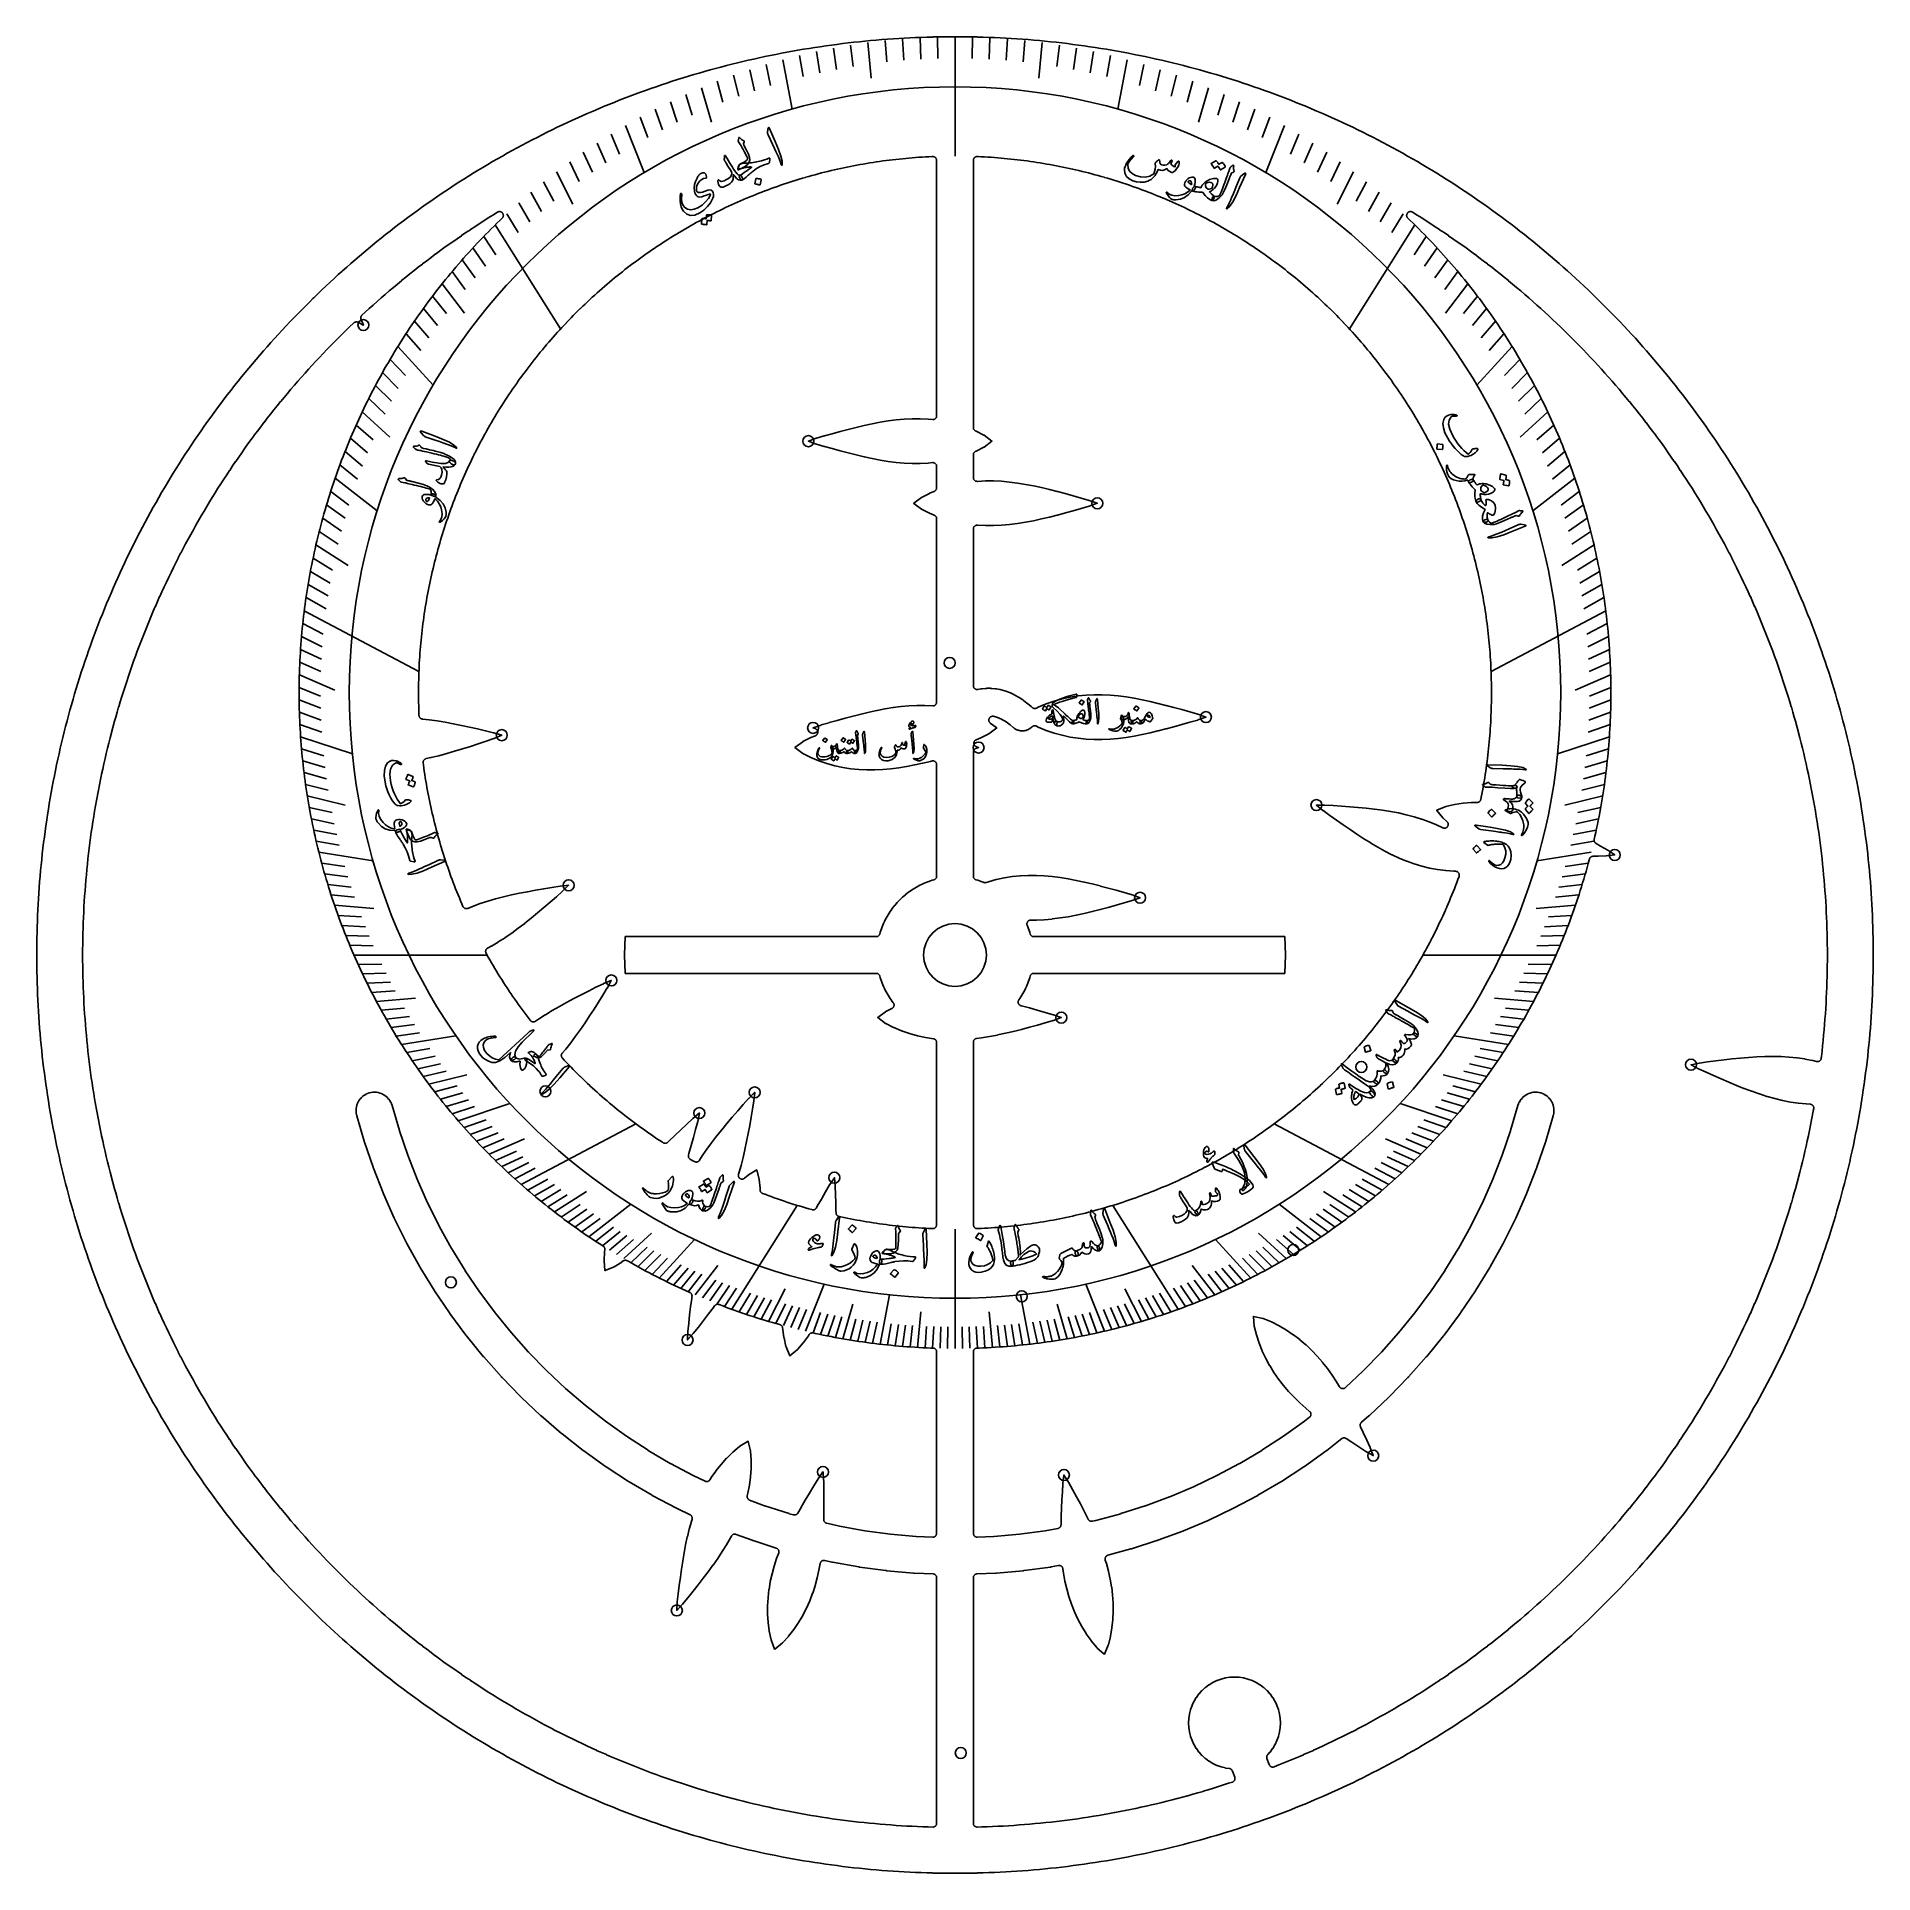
# Model space of a CAD drawing. Header units: millimetres. Extents: x -61 to 61, y -61 to 61.
import ezdxf

# ---------------------------------------------------------------- set-up
doc = ezdxf.new("R2010")
doc.units = ezdxf.units.MM
for name, color, linetype in [('CUT_INNER', 6, 'Continuous'), ('CUT_OUTER', 1, 'Continuous'), ('ENGRAVE', 7, 'Continuous'), ('ENGRAVE_FINE', 8, 'Continuous'), ('TEXT', 5, 'Continuous')]:
    doc.layers.add(name, color=color, linetype=linetype)

msp = doc.modelspace()

# ---------------------------------------------------------------- linework, layer by layer
at = {"layer": 'CUT_INNER'}
for points in [[(-35.4583, 15.8238), (-35.4535, 15.7989), (-35.4461, 15.7746), (-35.4364, 15.7513), (-35.4243, 15.729), (-35.4101, 15.708), (-35.3938, 15.6886), (-35.3756, 15.671), (-35.3557, 15.6553), (-35.3343, 15.6416), (-35.3117, 15.6303), (-35.288, 15.6212), (-35.2636, 15.6146), (-35.2385, 15.6105), (-34.7938, 15.5609), (-34.7902, 15.5604), (-34.2609, 15.4858), (-34.2579, 15.4854), (-33.7274, 15.3975), (-33.725, 15.3971), (-33.1933, 15.2984), (-33.1915, 15.2981), (-32.6589, 15.1908), (-32.6575, 15.1905), (-32.1247, 15.0769), (-31.5899, 14.9582), (-31.0547, 14.8356), (-31.0534, 14.8353), (-30.5225, 14.7076), (-30.5153, 14.7057), (-29.9876, 14.5448), (-29.9827, 14.5431), (-29.9878, 14.5406), (-30.4968, 14.329), (-30.5038, 14.3263), (-31.0196, 14.1473), (-31.0209, 14.1468), (-31.5398, 13.9729), (-32.0601, 13.8024), (-32.5812, 13.6365), (-32.5825, 13.6361), (-33.102, 13.4772), (-33.1038, 13.4766), (-33.6232, 13.3263), (-33.6256, 13.3256), (-34.145, 13.1862), (-34.1479, 13.1855), (-34.6673, 13.0594), (-34.6709, 13.0586), (-34.9913, 12.9905), (-35.0153, 12.9841), (-35.0386, 12.9754), (-35.061, 12.9644), (-35.0821, 12.9512), (-35.1018, 12.936), (-35.1198, 12.9189), (-35.1361, 12.9001), (-35.1505, 12.8798), (-35.1627, 12.8581), (-35.1728, 12.8354), (-35.1805, 12.8117), (-35.1859, 12.7874), (-35.1888, 12.7627), (-35.1892, 12.7378), (-35.1872, 12.713), (-35.17, 12.5838), (-35.1698, 12.5823), (-35.14, 12.3681), (-35.1398, 12.3666), (-35.1088, 12.1526), (-35.1085, 12.1511), (-35.0761, 11.9373), (-35.0759, 11.9357), (-35.0422, 11.7221), (-35.042, 11.7206), (-35.007, 11.5072), (-35.0067, 11.5057), (-34.9704, 11.2925), (-34.9701, 11.291), (-34.9325, 11.0781), (-34.9322, 11.0766), (-34.8933, 10.8639), (-34.893, 10.8623), (-34.8528, 10.6499), (-34.8525, 10.6484), (-34.811, 10.4361), (-34.8107, 10.4346), (-34.7678, 10.2227), (-34.7675, 10.2212), (-34.7234, 10.0095), (-34.7231, 10.008), (-34.6776, 9.7966), (-34.6773, 9.7951), (-34.6306, 9.5839), (-34.6302, 9.5824), (-34.5822, 9.3716), (-34.5819, 9.3701), (-34.5325, 9.1595), (-34.5322, 9.1581), (-34.4816, 8.9478), (-34.4812, 8.9463), (-34.4293, 8.7364), (-34.4289, 8.7349), (-34.3758, 8.5253), (-34.3754, 8.5238), (-34.3209, 8.3145), (-34.3205, 8.3131), (-34.2648, 8.1041), (-34.2644, 8.1026), (-34.2073, 7.8941), (-34.2069, 7.8926), (-34.1486, 7.6843), (-34.1482, 7.6829), (-34.0886, 7.475), (-34.0882, 7.4735), (-34.0273, 7.266), (-34.0269, 7.2645), (-33.9647, 7.0574), (-33.9643, 7.0559), (-33.9009, 6.8492), (-33.9004, 6.8477), (-33.8357, 6.6414), (-33.8353, 6.6399), (-33.7693, 6.434), (-33.7689, 6.4325), (-33.7017, 6.227), (-33.7012, 6.2255), (-33.6327, 6.0204), (-33.6322, 6.019), (-33.5625, 5.8143), (-33.562, 5.8128), (-33.491, 5.6085), (-33.4905, 5.6071), (-33.4183, 5.4033), (-33.4178, 5.4018), (-33.3443, 5.1984), (-33.3438, 5.197), (-33.2691, 4.9941), (-33.2685, 4.9926), (-33.1926, 4.7902), (-33.192, 4.7887), (-33.1148, 4.5867), (-33.1143, 4.5853), (-33.0358, 4.3838), (-33.0352, 4.3824), (-32.9556, 4.1813), (-32.955, 4.1799), (-32.8741, 3.9794), (-32.8735, 3.9779), (-32.7914, 3.7779), (-32.7908, 3.7765), (-32.7074, 3.577), (-32.7068, 3.5755), (-32.6222, 3.3765), (-32.6216, 3.3751), (-32.5535, 3.2175), (-32.5428, 3.1957), (-32.53, 3.175), (-32.5152, 3.1556), (-32.4986, 3.1378), (-32.4804, 3.1217), (-32.4607, 3.1074), (-32.4397, 3.0951), (-32.4176, 3.0849), (-32.3947, 3.0769), (-32.371, 3.0712), (-32.3469, 3.0678), (-32.3226, 3.0667), (-32.2983, 3.068), (-32.2743, 3.0717), (-32.2507, 3.0777), (-32.2278, 3.0859), (-31.9172, 3.2154), (-31.9123, 3.2174), (-31.4193, 3.3989), (-31.4148, 3.4005), (-30.9127, 3.564), (-30.9087, 3.5652), (-30.3984, 3.7128), (-30.3949, 3.7137), (-29.8773, 3.8474), (-29.8744, 3.8481), (-29.3506, 3.97), (-29.3483, 3.9705), (-28.8193, 4.0828), (-28.8175, 4.0832), (-28.2844, 4.1879), (-28.283, 4.1881), (-27.7473, 4.2871), (-27.2077, 4.3821), (-26.6664, 4.4736), (-26.6651, 4.4738), (-26.1257, 4.5591), (-26.1183, 4.56), (-25.5697, 4.6133), (-25.5641, 4.6136), (-25.5678, 4.6094), (-25.957, 4.2191), (-25.9625, 4.2139), (-26.3705, 3.8511), (-26.3715, 3.8502), (-26.7843, 3.4909), (-27.1999, 3.1343), (-27.6178, 2.7817), (-27.6189, 2.7807), (-28.038, 2.4351), (-28.0395, 2.4339), (-28.4618, 2.0963), (-28.4637, 2.0948), (-28.8902, 1.7672), (-28.8926, 1.7654), (-29.3243, 1.4501), (-29.3272, 1.448), (-29.765, 1.1471), (-29.7685, 1.1448), (-30.2135, 0.8604), (-30.2175, 0.858), (-30.6706, 0.592), (-30.6752, 0.5895), (-30.9214, 0.4586), (-30.9427, 0.4459), (-30.9626, 0.4311), (-30.981, 0.4145), (-30.9976, 0.3961), (-31.0123, 0.3761), (-31.025, 0.3548), (-31.0355, 0.3323), (-31.0437, 0.3089), (-31.0496, 0.2848), (-31.053, 0.2602), (-31.054, 0.2354), (-31.0525, 0.2106), (-31.0486, 0.1861), (-31.0423, 0.1622), (-31.0336, 0.1389), (-31.0227, 0.1166), (-30.989, 0.0558), (-30.9882, 0.0545), (-30.8822, -0.134), (-30.8814, -0.1353), (-30.7743, -0.3231), (-30.7735, -0.3245), (-30.6652, -0.5116), (-30.6644, -0.513), (-30.555, -0.6994), (-30.5542, -0.7008), (-30.4436, -0.8866), (-30.4428, -0.8879), (-30.3311, -1.073), (-30.3303, -1.0744), (-30.2174, -1.2588), (-30.2166, -1.2601), (-30.1026, -1.4439), (-30.1018, -1.4452), (-29.9866, -1.6282), (-29.9858, -1.6295), (-29.8696, -1.8119), (-29.8687, -1.8131), (-29.7514, -1.9948), (-29.7505, -1.9961), (-29.632, -2.177), (-29.6312, -2.1782), (-29.5116, -2.3584), (-29.5108, -2.3597), (-29.3901, -2.5391), (-29.3892, -2.5404), (-29.2674, -2.7191), (-29.2665, -2.7203), (-29.1437, -2.8983), (-29.1428, -2.8995), (-29.0188, -3.0767), (-29.0179, -3.078), (-28.8929, -3.2544), (-28.892, -3.2556), (-28.7658, -3.4313), (-28.7649, -3.4325), (-28.6377, -3.6074), (-28.6368, -3.6086), (-28.5085, -3.7827), (-28.5076, -3.784), (-28.3783, -3.9572), (-28.3774, -3.9585), (-28.2469, -4.131), (-28.246, -4.1322), (-28.1145, -4.3039), (-28.1136, -4.3051), (-28.0944, -4.3299), (-28.0778, -4.3491), (-28.0595, -4.3666), (-28.0394, -4.3821), (-28.0179, -4.3954), (-27.9952, -4.4066), (-27.9714, -4.4153), (-27.9469, -4.4217), (-27.9218, -4.4255), (-27.8965, -4.4267), (-27.8712, -4.4254), (-27.8462, -4.4215), (-27.8217, -4.4152), (-27.7979, -4.4063), (-27.7752, -4.3951), (-27.7537, -4.3817), (-27.5525, -4.2413), (-27.5491, -4.239), (-27.1036, -3.9496), (-27.1005, -3.9477), (-26.644, -3.6696), (-26.6414, -3.668), (-26.1756, -3.3993), (-26.1735, -3.3981), (-25.6999, -3.1372), (-25.6982, -3.1363), (-25.2185, -2.8813), (-25.2173, -2.8807), (-24.7334, -2.6305), (-24.2446, -2.3829), (-23.7531, -2.1382), (-23.7519, -2.1376), (-23.2606, -1.8995), (-23.2537, -1.8964), (-22.7437, -1.686), (-22.7389, -1.6843), (-22.7413, -1.6894), (-23.0004, -2.1759), (-23.0042, -2.1824), (-23.2893, -2.648), (-23.29, -2.6492), (-23.5808, -3.1128), (-23.8749, -3.5747), (-24.1724, -4.0335), (-24.1732, -4.0347), (-24.4739, -4.4871), (-24.475, -4.4887), (-24.7811, -4.9344), (-24.7825, -4.9364), (-25.0956, -5.3736), (-25.0974, -5.3761), (-25.4189, -5.8031), (-25.4211, -5.8059), (-25.7527, -6.2209), (-25.7554, -6.2242), (-25.9846, -6.4921), (-25.9995, -6.5113), (-26.0124, -6.5319), (-26.0233, -6.5536), (-26.032, -6.5763), (-26.0385, -6.5998), (-26.0427, -6.6237), (-26.0445, -6.648), (-26.044, -6.6723), (-26.0411, -6.6964), (-26.0358, -6.7201), (-26.0283, -6.7433), (-26.0186, -6.7656), (-26.0068, -6.7868), (-25.9929, -6.8068), (-25.9772, -6.8253), (-25.8558, -6.9553), (-25.8547, -6.9564), (-25.7061, -7.1135), (-25.705, -7.1146), (-25.5554, -7.2707), (-25.5544, -7.2718), (-25.4038, -7.4271), (-25.4028, -7.4282), (-25.2513, -7.5825), (-25.2502, -7.5836), (-25.0977, -7.737), (-25.0967, -7.738), (-24.9433, -7.8905), (-24.9422, -7.8916), (-24.7879, -8.0431), (-24.7868, -8.0441), (-24.6315, -8.1947), (-24.6304, -8.1957), (-24.4743, -8.3453), (-24.4732, -8.3464), (-24.3161, -8.495), (-24.315, -8.4961), (-24.157, -8.6437), (-24.1559, -8.6448), (-23.997, -8.7915), (-23.9959, -8.7925), (-23.8361, -8.9382), (-23.8349, -8.9392), (-23.6743, -9.084), (-23.6731, -9.085), (-23.5116, -9.2287), (-23.5104, -9.2298), (-23.348, -9.3725), (-23.3468, -9.3735), (-23.1835, -9.5153), (-23.1824, -9.5163), (-23.0182, -9.657), (-23.017, -9.658), (-22.852, -9.7977), (-22.8508, -9.7987), (-22.6849, -9.9374), (-22.6837, -9.9384), (-22.517, -10.0761), (-22.5158, -10.0771), (-22.3482, -10.2138), (-22.347, -10.2147), (-22.1786, -10.3504), (-22.1774, -10.3513), (-22.0082, -10.4859), (-22.007, -10.4869), (-21.8369, -10.6205), (-21.8357, -10.6214), (-21.6648, -10.7539), (-21.6636, -10.7548), (-21.4919, -10.8863), (-21.4907, -10.8872), (-21.3182, -11.0177), (-21.3169, -11.0186), (-21.1437, -11.1479), (-21.1424, -11.1488), (-20.9683, -11.2771), (-20.9671, -11.278), (-20.7922, -11.4052), (-20.791, -11.4061), (-20.6153, -11.5323), (-20.6141, -11.5332), (-20.4377, -11.6582), (-20.4364, -11.6591), (-20.2592, -11.7831), (-20.258, -11.784), (-20.08, -11.9069), (-20.0788, -11.9077), (-19.9001, -12.0295), (-19.8988, -12.0304), (-19.7194, -12.1511), (-19.7181, -12.1519), (-19.5379, -12.2715), (-19.5367, -12.2723), (-19.3558, -12.3908), (-19.3545, -12.3917), (-19.3107, -12.4199), (-19.2898, -12.4321), (-19.2678, -12.4421), (-19.2449, -12.45), (-19.2213, -12.4556), (-19.1973, -12.459), (-19.1731, -12.4599), (-19.1489, -12.4586), (-19.125, -12.4549), (-19.1015, -12.4489), (-19.0788, -12.4407), (-19.0569, -12.4303), (-19.0361, -12.4178), (-19.0167, -12.4034), (-18.9987, -12.3871), (-18.9359, -12.3246), (-18.9348, -12.3236), (-18.5444, -11.9437), (-18.1485, -11.5649), (-17.7493, -11.1881), (-17.7483, -11.1872), (-17.3472, -10.8167), (-17.3415, -10.8117), (-16.915, -10.4627), (-16.9105, -10.4593), (-16.9113, -10.4649), (-17.0181, -11.0056), (-17.0197, -11.0129), (-17.1574, -11.5413), (-17.1578, -11.5426), (-17.3014, -12.0707), (-17.4488, -12.5981), (-17.6003, -13.1235), (-17.6007, -13.1248), (-17.6298, -13.2216), (-17.6356, -13.2449), (-17.6392, -13.2686), (-17.6404, -13.2926), (-17.6394, -13.3166), (-17.636, -13.3403), (-17.6304, -13.3637), (-17.6226, -13.3863), (-17.6126, -13.4082), (-17.6006, -13.429), (-17.5867, -13.4485), (-17.5709, -13.4666), (-17.5535, -13.4831), (-17.5346, -13.4979), (-17.5143, -13.5107), (-17.495, -13.5217), (-17.4937, -13.5225), (-17.3052, -13.6285), (-17.3039, -13.6293), (-17.2361, -13.6668), (-17.2135, -13.6779), (-17.19, -13.6866), (-17.1657, -13.693), (-17.1408, -13.6968), (-17.1157, -13.6982), (-17.0906, -13.697), (-17.0658, -13.6933), (-17.0414, -13.6871), (-17.0178, -13.6786), (-16.9952, -13.6677), (-16.9737, -13.6545), (-16.9537, -13.6393), (-16.9354, -13.6222), (-16.9188, -13.6033), (-16.9042, -13.5828), (-16.7213, -13.2966), (-16.719, -13.2931), (-16.4181, -12.8553), (-16.416, -12.8523), (-16.1007, -12.4207), (-16.0989, -12.4183), (-15.7714, -11.9918), (-15.7699, -11.9899), (-15.4322, -11.5675), (-15.431, -11.566), (-15.0854, -11.1469), (-15.0845, -11.1458), (-14.7331, -10.7295), (-14.3763, -10.3137), (-14.0159, -9.8996), (-14.015, -9.8986), (-13.6522, -9.4905), (-13.647, -9.4851), (-13.2564, -9.0955), (-13.2526, -9.0921), (-13.2528, -9.0977), (-13.3061, -9.6463), (-13.307, -9.6538), (-13.3923, -10.1931), (-13.3925, -10.1944), (-13.4837, -10.7341), (-13.5787, -11.2733), (-13.678, -11.8111), (-13.6782, -11.8125), (-13.7829, -12.3455), (-13.7833, -12.3474), (-13.8956, -12.8763), (-13.8961, -12.8787), (-14.018, -13.4025), (-14.0187, -13.4054), (-14.1524, -13.923), (-14.1533, -13.9264), (-14.3009, -14.4368), (-14.3021, -14.4407), (-14.3226, -14.5036), (-14.3291, -14.5277), (-14.3332, -14.5524), (-14.3349, -14.5773), (-14.334, -14.6023), (-14.3306, -14.6271), (-14.3248, -14.6514), (-14.3166, -14.675), (-14.306, -14.6976), (-14.2933, -14.7191), (-14.2785, -14.7392), (-14.2617, -14.7578), (-14.2432, -14.7745), (-14.2231, -14.7894), (-14.2016, -14.8021), (-14.1789, -14.8127), (-14.1553, -14.8209), (-14.131, -14.8268), (-14.1063, -14.8301), (-14.0813, -14.831), (-14.0564, -14.8294), (-14.0317, -14.8253), (-14.0076, -14.8188), (-13.9842, -14.8099), (-13.9619, -14.7987), (-13.9408, -14.7853), (-13.9211, -14.7699), (-13.6769, -14.5582), (-13.6729, -14.555), (-13.6685, -14.5521), (-13.1169, -14.2162), (-13.1118, -14.2135), (-13.1101, -14.219), (-12.9501, -14.8447), (-12.949, -14.8498), (-12.9483, -14.855), (-12.9001, -15.4353), (-12.8997, -15.445), (-12.8991, -15.5362), (-12.8978, -15.5611), (-12.8939, -15.5858), (-12.8876, -15.61), (-12.8789, -15.6334), (-12.8679, -15.6559), (-12.8547, -15.6771), (-12.8394, -15.6969), (-12.8223, -15.7151), (-12.8034, -15.7315), (-12.783, -15.7459), (-12.7613, -15.7582), (-12.7384, -15.7683), (-12.571, -15.8323), (-12.5695, -15.8329), (-12.3671, -15.9088), (-12.3656, -15.9094), (-12.1627, -15.9841), (-12.1613, -15.9846), (-11.9579, -16.0581), (-11.9564, -16.0586), (-11.7526, -16.1308), (-11.7512, -16.1313), (-11.5469, -16.2023), (-11.5454, -16.2028), (-11.3407, -16.2725), (-11.3393, -16.273), (-11.1342, -16.3415), (-11.1327, -16.342), (-10.9272, -16.4092), (-10.9257, -16.4096), (-10.7198, -16.4756), (-10.7183, -16.476), (-10.512, -16.5407), (-10.5105, -16.5412), (-10.3037, -16.6046), (-10.3023, -16.605), (-10.0952, -16.6672), (-10.0937, -16.6676), (-9.8862, -16.7285), (-9.8847, -16.7289), (-9.6768, -16.7885), (-9.6754, -16.7889), (-9.4671, -16.8472), (-9.4656, -16.8476), (-9.4546, -16.8506), (-9.4314, -16.8558), (-9.4077, -16.8588), (-9.384, -16.8595), (-9.3602, -16.8579), (-9.3367, -16.854), (-9.3137, -16.848), (-9.2914, -16.8398), (-9.2699, -16.8295), (-9.2495, -16.8172), (-9.2304, -16.803), (-9.2127, -16.7871), (-9.1966, -16.7696), (-9.1823, -16.7506), (-9.1698, -16.7304), (-9.1113, -16.6244), (-8.8424, -16.147), (-8.5697, -15.6705), (-8.5691, -15.6694), (-8.2928, -15.1983), (-8.2888, -15.192), (-7.9817, -14.7337), (-7.9786, -14.7296), (-7.9778, -14.7351), (-7.923, -15.2836), (-7.9225, -15.2911), (-7.9008, -15.8367), (-7.9008, -15.8381), (-7.8849, -16.3851), (-7.8729, -16.9325), (-7.8712, -17.0525), (-7.8698, -17.0763), (-7.866, -17.0999), (-7.86, -17.1231), (-7.8519, -17.1455), (-7.8416, -17.1671), (-7.8293, -17.1876), (-7.8151, -17.2069), (-7.7992, -17.2247), (-7.7816, -17.2409), (-7.7625, -17.2553), (-7.7422, -17.2678), (-7.7207, -17.2784), (-7.6984, -17.2868), (-7.6753, -17.2931), (-7.5646, -17.3176), (-7.5631, -17.3179), (-7.3517, -17.3634), (-7.3502, -17.3637), (-7.1385, -17.4078), (-7.137, -17.4081), (-6.9251, -17.451), (-6.9235, -17.4513), (-6.7113, -17.4928), (-6.7098, -17.4931), (-6.4974, -17.5333), (-6.4958, -17.5336), (-6.2831, -17.5725), (-6.2816, -17.5728), (-6.0687, -17.6104), (-6.0672, -17.6107), (-5.854, -17.647), (-5.8525, -17.6473), (-5.6391, -17.6823), (-5.6376, -17.6825), (-5.424, -17.7162), (-5.4224, -17.7164), (-5.2086, -17.7488), (-5.2071, -17.7491), (-4.9931, -17.7801), (-4.9916, -17.7803), (-4.7774, -17.8101), (-4.7759, -17.8103), (-4.5615, -17.8388), (-4.56, -17.839), (-4.3455, -17.8661), (-4.3439, -17.8663), (-4.1292, -17.8921), (-4.1277, -17.8923), (-3.9129, -17.9168), (-3.9113, -17.9169), (-3.6963, -17.9401), (-3.6948, -17.9403), (-3.4797, -17.9621), (-3.4781, -17.9623), (-3.2629, -17.9828), (-3.2613, -17.9829), (-3.046, -18.0022), (-3.0444, -18.0023), (-2.8289, -18.0202), (-2.8274, -18.0203), (-2.6118, -18.0369), (-2.6102, -18.037), (-2.3945, -18.0522), (-2.393, -18.0523), (-2.1772, -18.0663), (-2.1757, -18.0664), (-1.9598, -18.079), (-1.9583, -18.079), (-1.7423, -18.0903), (-1.7408, -18.0904), (-1.5248, -18.1003), (-1.5232, -18.1004), (-1.475, -18.1023), (-1.4498, -18.1021), (-1.4248, -18.0993), (-1.4002, -18.094), (-1.3763, -18.0863), (-1.3532, -18.0762), (-1.3313, -18.0638), (-1.3108, -18.0493), (-1.2918, -18.0328), (-1.2745, -18.0145), (-1.2592, -17.9945), (-1.246, -17.9731), (-1.235, -17.9505), (-1.2263, -17.9269), (-1.22, -17.9025), (-1.2163, -17.8776), (-1.215, -17.8525), (-1.215, -5.7857), (-1.2163, -5.7605), (-1.2201, -5.7355), (-1.2264, -5.711), (-1.2352, -5.6873), (-1.2463, -5.6646), (-1.2596, -5.6431), (-1.2751, -5.6231), (-1.2925, -5.6048), (-1.3116, -5.5883), (-1.3323, -5.5738), (-1.3544, -5.5615), (-1.3776, -5.5515), (-1.4017, -5.5439), (-1.4264, -5.5387), (-1.9452, -5.4577), (-1.9521, -5.4564), (-2.4734, -5.3448), (-2.4804, -5.3431), (-3.0016, -5.1997), (-3.0087, -5.1976), (-3.5296, -5.0202), (-3.5371, -5.0174), (-4.0572, -4.8022), (-4.066, -4.7982), (-4.5853, -4.5346), (-4.5898, -4.532), (-4.5941, -4.5291), (-5.1133, -4.1449), (-5.1177, -4.1412), (-5.1133, -4.1376), (-4.5941, -3.7533), (-4.5898, -3.7504), (-4.5853, -3.7479), (-4.1681, -3.5361), (-4.147, -3.5241), (-4.1271, -3.51), (-4.1087, -3.4941), (-4.092, -3.4765), (-4.077, -3.4573), (-4.064, -3.4368), (-4.053, -3.4151), (-4.0442, -3.3925), (-4.0376, -3.3691), (-4.0333, -3.3451), (-4.0314, -3.3209), (-4.0318, -3.2966), (-4.0346, -3.2724), (-4.0397, -3.2486), (-4.0472, -3.2255), (-4.0568, -3.2031), (-4.0685, -3.1819), (-4.0823, -3.1618), (-4.1466, -3.0773), (-4.1485, -3.0748), (-4.2209, -2.9746), (-4.2227, -2.9721), (-4.2926, -2.8701), (-4.2943, -2.8675), (-4.3618, -2.7639), (-4.3634, -2.7613), (-4.4283, -2.656), (-4.4299, -2.6534), (-4.4921, -2.5465), (-4.4937, -2.5439), (-4.5533, -2.4355), (-4.5547, -2.4328), (-4.6117, -2.323), (-4.6131, -2.3203), (-4.6673, -2.2092), (-4.6686, -2.2064), (-4.7201, -2.094), (-4.7214, -2.0912), (-4.7701, -1.9775), (-4.7713, -1.9747), (-4.8172, -1.8598), (-4.8183, -1.857), (-4.8614, -1.7411), (-4.8624, -1.7382), (-4.9026, -1.6212), (-4.9036, -1.6183), (-4.9409, -1.5004), (-4.9418, -1.4975), (-4.9714, -1.3954), (-4.9795, -1.372), (-4.9899, -1.3494), (-5.0024, -1.3281), (-5.017, -1.308), (-5.0334, -1.2896), (-5.0517, -1.2728), (-5.0715, -1.2579), (-5.0927, -1.2451), (-5.115, -1.2344), (-5.1383, -1.226), (-5.1623, -1.2199), (-5.1868, -1.2162), (-5.2115, -1.215), (-21.8058, -1.215), (-21.8115, -1.2147), (-21.8121, -1.2091), (-21.8712, -0.0061), (-21.8712, 0.0061), (-21.8121, 1.2091), (-21.8115, 1.2147), (-21.8058, 1.215), (-5.2115, 1.215), (-5.1868, 1.2162), (-5.1623, 1.2199), (-5.1383, 1.226), (-5.115, 1.2344), (-5.0927, 1.2451), (-5.0715, 1.2579), (-5.0517, 1.2728), (-5.0334, 1.2896), (-5.017, 1.308), (-5.0024, 1.3281), (-4.9899, 1.3494), (-4.9795, 1.372), (-4.9714, 1.3954), (-4.9418, 1.4975), (-4.9409, 1.5004), (-4.9036, 1.6183), (-4.9026, 1.6212), (-4.8624, 1.7382), (-4.8614, 1.7411), (-4.8183, 1.857), (-4.8172, 1.8598), (-4.7713, 1.9747), (-4.7701, 1.9775), (-4.7214, 2.0912), (-4.7201, 2.094), (-4.6686, 2.2064), (-4.6673, 2.2092), (-4.6131, 2.3203), (-4.6117, 2.323), (-4.5547, 2.4328), (-4.5533, 2.4355), (-4.4937, 2.5439), (-4.4921, 2.5465), (-4.4299, 2.6534), (-4.4283, 2.656), (-4.3634, 2.7613), (-4.3618, 2.7639), (-4.2943, 2.8675), (-4.2926, 2.8701), (-4.2227, 2.9721), (-4.2209, 2.9746), (-4.1485, 3.0748), (-4.1466, 3.0773), (-4.0718, 3.1757), (-4.0699, 3.1781), (-3.9926, 3.2747), (-3.9906, 3.277), (-3.911, 3.3716), (-3.909, 3.374), (-3.8271, 3.4666), (-3.825, 3.4689), (-3.7409, 3.5595), (-3.7388, 3.5617), (-3.6524, 3.6502), (-3.6502, 3.6524), (-3.5617, 3.7388), (-3.5595, 3.7409), (-3.4689, 3.825), (-3.4666, 3.8271), (-3.374, 3.909), (-3.3716, 3.911), (-3.277, 3.9906), (-3.2747, 3.9926), (-3.1781, 4.0699), (-3.1757, 4.0718), (-3.0773, 4.1466), (-3.0748, 4.1485), (-2.9746, 4.2209), (-2.9721, 4.2227), (-2.8701, 4.2926), (-2.8675, 4.2943), (-2.7639, 4.3618), (-2.7613, 4.3634), (-2.656, 4.4283), (-2.6534, 4.4299), (-2.5465, 4.4921), (-2.5439, 4.4937), (-2.4355, 4.5533), (-2.4328, 4.5547), (-2.323, 4.6117), (-2.3203, 4.6131), (-2.2092, 4.6673), (-2.2064, 4.6686), (-2.094, 4.7201), (-2.0912, 4.7214), (-1.9775, 4.7701), (-1.9747, 4.7713), (-1.8598, 4.8172), (-1.857, 4.8183), (-1.7411, 4.8614), (-1.7382, 4.8624), (-1.6212, 4.9026), (-1.6183, 4.9036), (-1.5004, 4.9409), (-1.4975, 4.9418), (-1.3954, 4.9714), (-1.372, 4.9795), (-1.3494, 4.9899), (-1.3281, 5.0024), (-1.308, 5.017), (-1.2896, 5.0334), (-1.2728, 5.0517), (-1.2579, 5.0715), (-1.2451, 5.0927), (-1.2344, 5.115), (-1.226, 5.1383), (-1.2199, 5.1623), (-1.2162, 5.1868), (-1.215, 5.2115), (-1.215, 12.5916), (-1.2161, 12.6155), (-1.2196, 12.6392), (-1.2252, 12.6624), (-1.2331, 12.685), (-1.2431, 12.7068), (-1.2551, 12.7274), (-1.269, 12.7469), (-1.2848, 12.7649), (-1.3022, 12.7813), (-1.321, 12.796), (-1.3412, 12.8088), (-1.3626, 12.8197), (-1.3848, 12.8284), (-1.4078, 12.835), (-1.4313, 12.8394), (-1.4552, 12.8414), (-1.4791, 12.8412), (-1.5029, 12.8387), (-1.5263, 12.834), (-1.6105, 12.8127), (-1.6123, 12.8122), (-2.1385, 12.6876), (-2.1408, 12.687), (-2.6664, 12.5733), (-2.6694, 12.5727), (-3.1944, 12.4722), (-3.198, 12.4716), (-3.7224, 12.3868), (-3.7265, 12.3862), (-4.2503, 12.3194), (-4.2551, 12.3188), (-4.7783, 12.2722), (-4.7836, 12.2718), (-5.3063, 12.2473), (-5.3121, 12.2472), (-5.8344, 12.2468), (-5.8406, 12.2469), (-6.3625, 12.2723), (-6.369, 12.2728), (-6.8906, 12.3255), (-6.8974, 12.3264), (-7.4188, 12.4078), (-7.4257, 12.4091), (-7.947, 12.5207), (-7.954, 12.5224), (-8.4752, 12.6657), (-8.4823, 12.6679), (-9.0032, 12.8452), (-9.0108, 12.8481), (-9.5308, 13.0633), (-9.5396, 13.0673), (-10.0589, 13.3309), (-10.0635, 13.3334), (-10.0678, 13.3364), (-10.5869, 13.7206), (-10.5914, 13.7242), (-10.5869, 13.7279), (-10.0678, 14.1121), (-10.0635, 14.1151), (-10.0589, 14.1176), (-9.5396, 14.3812), (-9.5308, 14.3852), (-9.2324, 14.5087), (-9.2098, 14.5194), (-9.1884, 14.5323), (-9.1683, 14.5474), (-9.1499, 14.5643), (-9.1333, 14.583), (-9.1186, 14.6032), (-9.106, 14.6249), (-9.0956, 14.6477), (-9.0875, 14.6714), (-9.0819, 14.6958), (-9.0788, 14.7206), (-9.0781, 14.7456), (-9.0799, 14.7706), (-9.0843, 14.7952), (-9.0911, 14.8193), (-9.1002, 14.8426), (-9.1116, 14.8649), (-9.1252, 14.8859), (-9.1409, 14.9055), (-9.1584, 14.9234), (-9.1776, 14.9394), (-9.1983, 14.9534), (-9.2204, 14.9653), (-9.2435, 14.975), (-9.3794, 15.0238), (-9.3845, 15.026), (-9.3794, 15.0281), (-8.8606, 15.2145), (-8.8535, 15.2169), (-8.3295, 15.3704), (-8.3282, 15.3708), (-7.8014, 15.5191), (-7.2733, 15.6638), (-6.7447, 15.8039), (-6.7434, 15.8043), (-6.2167, 15.9375), (-6.2149, 15.938), (-5.6887, 16.0626), (-5.6863, 16.0632), (-5.1607, 16.1769), (-5.1578, 16.1775), (-4.6328, 16.278), (-4.6292, 16.2786), (-4.1048, 16.3634), (-4.1007, 16.364), (-3.5768, 16.4309), (-3.5721, 16.4314), (-3.0489, 16.478), (-3.0436, 16.4784), (-2.5208, 16.5029), (-2.5151, 16.503), (-1.9928, 16.5034), (-1.9866, 16.5033), (-1.4771, 16.4785), (-1.4518, 16.4786), (-1.4267, 16.4812), (-1.4019, 16.4863), (-1.3778, 16.4939), (-1.3546, 16.5039), (-1.3325, 16.5162), (-1.3117, 16.5307), (-1.2926, 16.5472), (-1.2752, 16.5655), (-1.2597, 16.5856), (-1.2463, 16.607), (-1.2352, 16.6297), (-1.2264, 16.6535), (-1.2201, 16.6779), (-1.2163, 16.703), (-1.215, 16.7282), (-1.215, 28.8649), (-1.2162, 28.8894), (-1.2198, 28.9136), (-1.2258, 28.9375), (-1.234, 28.9606), (-1.2445, 28.9827), (-1.2572, 29.0038), (-1.2718, 29.0235), (-1.2883, 29.0417), (-1.3065, 29.0582), (-1.3262, 29.0728), (-1.3472, 29.0854), (-1.3694, 29.0959), (-1.6774, 29.2233), (-1.6861, 29.2273), (-2.2054, 29.4909), (-2.21, 29.4935), (-2.2143, 29.4964), (-2.7334, 29.8806), (-2.7379, 29.8843), (-2.7334, 29.8879), (-2.2143, 30.2722), (-2.21, 30.2751), (-2.2054, 30.2776), (-1.6861, 30.5412), (-1.6774, 30.5453), (-1.3694, 30.6727), (-1.3472, 30.6832), (-1.3262, 30.6958), (-1.3065, 30.7104), (-1.2883, 30.7269), (-1.2718, 30.745), (-1.2572, 30.7648), (-1.2445, 30.7858), (-1.234, 30.808), (-1.2258, 30.8311), (-1.2198, 30.8549), (-1.2162, 30.8792), (-1.215, 30.9037), (-1.215, 32.3227), (-1.2162, 32.3472), (-1.2198, 32.3715), (-1.2258, 32.3954), (-1.2341, 32.4185), (-1.2446, 32.4407), (-1.2573, 32.4618), (-1.2719, 32.4815), (-1.2884, 32.4997), (-1.3067, 32.5161), (-1.3264, 32.5308), (-1.3475, 32.5434), (-1.3697, 32.5538), (-1.3929, 32.5621), (-1.4167, 32.568), (-1.441, 32.5715), (-1.4656, 32.5727), (-1.4901, 32.5714), (-1.7745, 32.5427), (-1.781, 32.5422), (-2.3029, 32.5168), (-2.3091, 32.5167), (-2.8314, 32.5171), (-2.8372, 32.5172), (-3.3599, 32.5417), (-3.3652, 32.5421), (-3.8884, 32.5887), (-3.8932, 32.5893), (-4.417, 32.6561), (-4.4211, 32.6567), (-4.9456, 32.7415), (-4.9491, 32.7421), (-5.4741, 32.8426), (-5.4771, 32.8432), (-6.0027, 32.9569), (-6.005, 32.9575), (-6.5312, 33.0821), (-6.533, 33.0826), (-7.0597, 33.2159), (-7.0611, 33.2162), (-7.5876, 33.3558), (-8.1161, 33.5006), (-8.6445, 33.6493), (-8.6458, 33.6497), (-9.1698, 33.8032), (-9.1769, 33.8056), (-9.6957, 33.992), (-9.7008, 33.9941), (-9.6957, 33.9963), (-9.1769, 34.1827), (-9.1698, 34.185), (-8.6458, 34.3386), (-8.6445, 34.3389), (-8.1177, 34.4872), (-7.5896, 34.6319), (-7.0611, 34.7721), (-7.0597, 34.7724), (-6.533, 34.9057), (-6.5312, 34.9061), (-6.005, 35.0308), (-6.0027, 35.0313), (-5.4771, 35.1451), (-5.4741, 35.1457), (-4.9491, 35.2462), (-4.9456, 35.2468), (-4.4211, 35.3316), (-4.417, 35.3322), (-3.8932, 35.399), (-3.8884, 35.3995), (-3.3652, 35.4462), (-3.3599, 35.4466), (-2.8372, 35.4711), (-2.8314, 35.4712), (-2.3091, 35.4716), (-2.3029, 35.4715), (-1.781, 35.4461), (-1.7745, 35.4456), (-1.4901, 35.4169), (-1.4656, 35.4156), (-1.441, 35.4167), (-1.4167, 35.4203), (-1.3929, 35.4262), (-1.3697, 35.4345), (-1.3475, 35.4449), (-1.3264, 35.4575), (-1.3067, 35.4721), (-1.2884, 35.4886), (-1.2719, 35.5068), (-1.2573, 35.5265), (-1.2446, 35.5476), (-1.2341, 35.5698), (-1.2258, 35.5929), (-1.2198, 35.6168), (-1.2162, 35.6411), (-1.215, 35.6656), (-1.215, 52.5719), (-1.2163, 52.597), (-1.22, 52.6219), (-1.2263, 52.6463), (-1.235, 52.6699), (-1.246, 52.6925), (-1.2592, 52.7139), (-1.2745, 52.7339), (-1.2918, 52.7522), (-1.3108, 52.7687), (-1.3313, 52.7832), (-1.3532, 52.7955), (-1.3763, 52.8056), (-1.4002, 52.8134), (-1.4248, 52.8187), (-1.4498, 52.8215), (-1.475, 52.8217), (-1.5232, 52.8198), (-1.5248, 52.8197), (-1.7408, 52.8098), (-1.7423, 52.8097), (-1.9583, 52.7984), (-1.9598, 52.7983), (-2.1757, 52.7858), (-2.1772, 52.7857), (-2.393, 52.7717), (-2.3945, 52.7716), (-2.6102, 52.7564), (-2.6118, 52.7563), (-2.8274, 52.7397), (-2.8289, 52.7396), (-3.0444, 52.7217), (-3.046, 52.7216), (-3.2613, 52.7023), (-3.2629, 52.7022), (-3.4781, 52.6817), (-3.4797, 52.6815), (-3.6948, 52.6597), (-3.6963, 52.6595), (-3.9113, 52.6363), (-3.9129, 52.6362), (-4.1277, 52.6117), (-4.1292, 52.6115), (-4.3439, 52.5857), (-4.3455, 52.5855), (-4.56, 52.5584), (-4.5615, 52.5582), (-4.7759, 52.5297), (-4.7774, 52.5295), (-4.9916, 52.4997), (-4.9931, 52.4995), (-5.2071, 52.4685), (-5.2086, 52.4682), (-5.4224, 52.4358), (-5.424, 52.4356), (-5.6376, 52.4019), (-5.6391, 52.4017), (-5.8525, 52.3667), (-5.854, 52.3664), (-6.0672, 52.3301), (-6.0687, 52.3298), (-6.2816, 52.2922), (-6.2831, 52.2919), (-6.4958, 52.253), (-6.4974, 52.2527), (-6.7098, 52.2125), (-6.7113, 52.2122), (-6.9235, 52.1707), (-6.9251, 52.1704), (-7.137, 52.1275), (-7.1385, 52.1272), (-7.3502, 52.0831), (-7.3517, 52.0828), (-7.5631, 52.0373), (-7.5646, 52.037), (-7.7758, 51.9903), (-7.7773, 51.9899), (-7.9881, 51.9419), (-7.9896, 51.9416), (-8.2002, 51.8922), (-8.2016, 51.8919), (-8.4119, 51.8413), (-8.4134, 51.8409), (-8.6233, 51.789), (-8.6248, 51.7886), (-8.8344, 51.7354), (-8.8359, 51.7351), (-9.0452, 51.6806), (-9.0466, 51.6802), (-9.2556, 51.6244), (-9.2571, 51.624), (-9.4656, 51.567), (-9.4671, 51.5666), (-9.6754, 51.5083), (-9.6768, 51.5079), (-9.8847, 51.4483), (-9.8862, 51.4479), (-10.0937, 51.387), (-10.0952, 51.3866), (-10.3023, 51.3244), (-10.3037, 51.324), (-10.5105, 51.2606), (-10.512, 51.2601), (-10.7183, 51.1954), (-10.7198, 51.195), (-10.9257, 51.129), (-10.9272, 51.1286), (-11.1327, 51.0614), (-11.1342, 51.0609), (-11.3393, 50.9924), (-11.3407, 50.9919), (-11.5454, 50.9222), (-11.5469, 50.9217), (-11.7512, 50.8507), (-11.7526, 50.8502), (-11.9564, 50.778), (-11.9579, 50.7775), (-12.1613, 50.704), (-12.1627, 50.7035), (-12.3656, 50.6288), (-12.3671, 50.6282), (-12.5695, 50.5523), (-12.571, 50.5517), (-12.773, 50.4745), (-12.7744, 50.4739), (-12.9759, 50.3955), (-12.9773, 50.3949), (-13.1784, 50.3153), (-13.1798, 50.3147), (-13.3803, 50.2338), (-13.3818, 50.2332), (-13.5818, 50.1511), (-13.5832, 50.1505), (-13.7827, 50.0671), (-13.7842, 50.0665), (-13.9832, 49.9819), (-13.9846, 49.9813), (-14.1831, 49.8955), (-14.1845, 49.8949), (-14.3824, 49.8079), (-14.3838, 49.8073), (-14.5813, 49.719), (-14.5827, 49.7184), (-14.7796, 49.6289), (-14.7809, 49.6283), (-14.9773, 49.5376), (-14.9787, 49.537), (-15.1744, 49.4451), (-15.1758, 49.4445), (-15.371, 49.3514), (-15.3724, 49.3508), (-15.567, 49.2565), (-15.5684, 49.2558), (-15.7625, 49.1604), (-15.7638, 49.1597), (-15.9573, 49.0631), (-15.9586, 49.0624), (-16.1515, 48.9646), (-16.1529, 48.9639), (-16.3451, 48.8649), (-16.3465, 48.8642), (-16.5381, 48.764), (-16.5395, 48.7633), (-16.7305, 48.6619), (-16.7319, 48.6612), (-16.9223, 48.5587), (-16.9236, 48.5579), (-17.1134, 48.4542), (-17.1147, 48.4535), (-17.3039, 48.3487), (-17.3052, 48.3479), (-17.4937, 48.2419), (-17.495, 48.2411), (-17.6828, 48.134), (-17.6842, 48.1332), (-17.8713, 48.0249), (-17.8726, 48.0241), (-18.0591, 47.9147), (-18.0605, 47.9139), (-18.2463, 47.8033), (-18.2476, 47.8025), (-18.4327, 47.6908), (-18.4341, 47.69), (-18.6185, 47.5771), (-18.6198, 47.5763), (-18.8036, 47.4623), (-18.8049, 47.4615), (-18.9879, 47.3463), (-18.9892, 47.3455), (-19.1716, 47.2293), (-19.1728, 47.2284), (-19.3545, 47.1111), (-19.3558, 47.1102), (-19.5367, 46.9917), (-19.5379, 46.9909), (-19.7181, 46.8713), (-19.7194, 46.8705), (-19.8988, 46.7498), (-19.9001, 46.7489), (-20.0788, 46.6271), (-20.08, 46.6262), (-20.258, 46.5034), (-20.2592, 46.5025), (-20.4364, 46.3785), (-20.4377, 46.3776), (-20.6141, 46.2526), (-20.6153, 46.2517), (-20.791, 46.1255), (-20.7922, 46.1246), (-20.9671, 45.9974), (-20.9683, 45.9965), (-21.1424, 45.8682), (-21.1437, 45.8673), (-21.3169, 45.738), (-21.3182, 45.7371), (-21.4907, 45.6066), (-21.4919, 45.6057), (-21.6636, 45.4742), (-21.6648, 45.4733), (-21.8357, 45.3408), (-21.8369, 45.3398), (-22.007, 45.2063), (-22.0082, 45.2053), (-22.1774, 45.0707), (-22.1786, 45.0698), (-22.347, 44.9341), (-22.3482, 44.9332), (-22.5158, 44.7965), (-22.517, 44.7955), (-22.6837, 44.6578), (-22.6849, 44.6568), (-22.8508, 44.5181), (-22.852, 44.5171), (-23.017, 44.3774), (-23.0182, 44.3764), (-23.1824, 44.2357), (-23.1835, 44.2347), (-23.3468, 44.0929), (-23.348, 44.0919), (-23.5104, 43.9492), (-23.5116, 43.9481), (-23.6731, 43.8044), (-23.6743, 43.8034), (-23.8349, 43.6586), (-23.8361, 43.6576), (-23.9959, 43.5119), (-23.997, 43.5109), (-24.1559, 43.3642), (-24.157, 43.3631), (-24.315, 43.2155), (-24.3161, 43.2144), (-24.4732, 43.0658), (-24.4743, 43.0647), (-24.6304, 42.9151), (-24.6315, 42.9141), (-24.7868, 42.7635), (-24.7879, 42.7625), (-24.9422, 42.611), (-24.9433, 42.6099), (-25.0967, 42.4574), (-25.0977, 42.4564), (-25.2502, 42.303), (-25.2513, 42.3019), (-25.4028, 42.1476), (-25.4038, 42.1465), (-25.5544, 41.9912), (-25.5554, 41.9901), (-25.705, 41.834), (-25.7061, 41.8329), (-25.8547, 41.6758), (-25.8558, 41.6747), (-26.0034, 41.5167), (-26.0045, 41.5156), (-26.1512, 41.3567), (-26.1522, 41.3556), (-26.2979, 41.1958), (-26.2989, 41.1946), (-26.4437, 41.034), (-26.4447, 41.0328), (-26.5884, 40.8713), (-26.5895, 40.8701), (-26.7322, 40.7077), (-26.7332, 40.7065), (-26.875, 40.5432), (-26.876, 40.5421), (-27.0167, 40.3779), (-27.0177, 40.3767), (-27.1574, 40.2117), (-27.1584, 40.2105), (-27.2971, 40.0446), (-27.2981, 40.0434), (-27.4358, 39.8767), (-27.4368, 39.8755), (-27.5735, 39.7079), (-27.5744, 39.7067), (-27.7101, 39.5383), (-27.711, 39.5371), (-27.8456, 39.3679), (-27.8466, 39.3667), (-27.9801, 39.1966), (-27.9811, 39.1954), (-28.1136, 39.0245), (-28.1145, 39.0233), (-28.246, 38.8516), (-28.2469, 38.8504), (-28.3774, 38.6779), (-28.3783, 38.6766), (-28.5076, 38.5034), (-28.5085, 38.5021), (-28.6368, 38.328), (-28.6377, 38.3268), (-28.7649, 38.1519), (-28.7658, 38.1507), (-28.892, 37.975), (-28.8929, 37.9738), (-29.0179, 37.7974), (-29.0188, 37.7961), (-29.1428, 37.6189), (-29.1437, 37.6177), (-29.2665, 37.4397), (-29.2674, 37.4385), (-29.3892, 37.2598), (-29.3901, 37.2585), (-29.5108, 37.0791), (-29.5116, 37.0778), (-29.6312, 36.8976), (-29.632, 36.8964), (-29.7505, 36.7155), (-29.7514, 36.7142), (-29.8687, 36.5325), (-29.8696, 36.5313), (-29.9858, 36.3489), (-29.9866, 36.3476), (-30.1018, 36.1646), (-30.1026, 36.1633), (-30.2166, 35.9795), (-30.2174, 35.9782), (-30.3303, 35.7938), (-30.3311, 35.7924), (-30.4428, 35.6073), (-30.4436, 35.606), (-30.5542, 35.4202), (-30.555, 35.4188), (-30.6644, 35.2323), (-30.6652, 35.231), (-30.7735, 35.0439), (-30.7743, 35.0425), (-30.8814, 34.8547), (-30.8822, 34.8534), (-30.9882, 34.6649), (-30.989, 34.6635), (-31.0938, 34.4744), (-31.0945, 34.4731), (-31.1982, 34.2833), (-31.199, 34.282), (-31.3015, 34.0916), (-31.3022, 34.0902), (-31.4036, 33.8992), (-31.4043, 33.8978), (-31.5045, 33.7062), (-31.5052, 33.7048), (-31.6042, 33.5126), (-31.6049, 33.5112), (-31.7027, 33.3183), (-31.7034, 33.317), (-31.8, 33.1235), (-31.8007, 33.1221), (-31.8961, 32.9281), (-31.8968, 32.9267), (-31.9911, 32.7321), (-31.9917, 32.7307), (-32.0848, 32.5355), (-32.0854, 32.5341), (-32.1773, 32.3384), (-32.1779, 32.337), (-32.2686, 32.1406), (-32.2692, 32.1393), (-32.3587, 31.9424), (-32.3593, 31.941), (-32.4476, 31.7435), (-32.4482, 31.7421), (-32.5352, 31.5442), (-32.5358, 31.5428), (-32.6216, 31.3443), (-32.6222, 31.3429), (-32.7068, 31.1439), (-32.7074, 31.1424), (-32.7908, 30.9429), (-32.7914, 30.9415), (-32.8735, 30.7415), (-32.8741, 30.74), (-32.955, 30.5395), (-32.9556, 30.5381), (-33.0352, 30.337), (-33.0358, 30.3356), (-33.1143, 30.1341), (-33.1148, 30.1327), (-33.192, 29.9307), (-33.1926, 29.9292), (-33.2685, 29.7268), (-33.2691, 29.7253), (-33.3438, 29.5224), (-33.3443, 29.521), (-33.4178, 29.3176), (-33.4183, 29.3161), (-33.4905, 29.1123), (-33.491, 29.1109), (-33.562, 28.9066), (-33.5625, 28.9051), (-33.6322, 28.7004), (-33.6327, 28.699), (-33.7012, 28.4939), (-33.7017, 28.4924), (-33.7689, 28.2869), (-33.7693, 28.2854), (-33.8353, 28.0795), (-33.8357, 28.078), (-33.9004, 27.8717), (-33.9009, 27.8702), (-33.9643, 27.6634), (-33.9647, 27.662), (-34.0269, 27.4549), (-34.0273, 27.4534), (-34.0882, 27.2459), (-34.0886, 27.2444), (-34.1482, 27.0365), (-34.1486, 27.0351), (-34.2069, 26.8268), (-34.2073, 26.8253), (-34.2644, 26.6168), (-34.2648, 26.6153), (-34.3205, 26.4063), (-34.3209, 26.4049), (-34.3754, 26.1956), (-34.3758, 26.1941), (-34.4289, 25.9845), (-34.4293, 25.983), (-34.4812, 25.7731), (-34.4816, 25.7716), (-34.5322, 25.5613), (-34.5325, 25.5599), (-34.5819, 25.3493), (-34.5822, 25.3478), (-34.6302, 25.137), (-34.6306, 25.1355), (-34.6773, 24.9243), (-34.6776, 24.9228), (-34.7231, 24.7114), (-34.7234, 24.7099), (-34.7675, 24.4982), (-34.7678, 24.4967), (-34.8107, 24.2848), (-34.811, 24.2832), (-34.8525, 24.071), (-34.8528, 24.0695), (-34.893, 23.8571), (-34.8933, 23.8555), (-34.9322, 23.6428), (-34.9325, 23.6413), (-34.9701, 23.4284), (-34.9704, 23.4269), (-35.0067, 23.2137), (-35.007, 23.2122), (-35.042, 22.9988), (-35.0422, 22.9973), (-35.0759, 22.7837), (-35.0761, 22.7821), (-35.1085, 22.5683), (-35.1088, 22.5668), (-35.1398, 22.3528), (-35.14, 22.3513), (-35.1698, 22.1371), (-35.17, 22.1356), (-35.1985, 21.9212), (-35.1987, 21.9197), (-35.2258, 21.7052), (-35.226, 21.7036), (-35.2518, 21.4889), (-35.252, 21.4874), (-35.2765, 21.2726), (-35.2766, 21.271), (-35.2998, 21.056), (-35.3, 21.0545), (-35.3218, 20.8394), (-35.322, 20.8378), (-35.3425, 20.6226), (-35.3426, 20.621), (-35.3619, 20.4056), (-35.362, 20.4041), (-35.3799, 20.1886), (-35.38, 20.1871), (-35.3966, 19.9715), (-35.3967, 19.9699), (-35.4119, 19.7542), (-35.412, 19.7527), (-35.426, 19.5369), (-35.4261, 19.5354), (-35.4387, 19.3195), (-35.4387, 19.318), (-35.45, 19.102), (-35.4501, 19.1005), (-35.46, 18.8845), (-35.4601, 18.8829), (-35.4687, 18.6669), (-35.4688, 18.6653), (-35.4761, 18.4492), (-35.4761, 18.4477), (-35.4821, 18.2315), (-35.4821, 18.23), (-35.4868, 18.0138), (-35.4868, 18.0122), (-35.4901, 17.796), (-35.4901, 17.7945), (-35.4921, 17.5782), (-35.4921, 17.5767), (-35.4928, 17.3605), (-35.4928, 17.3589), (-35.4921, 17.1427), (-35.4921, 17.1412), (-35.4901, 16.9249), (-35.4901, 16.9234), (-35.4868, 16.7072), (-35.4868, 16.7056), (-35.4821, 16.4894), (-35.4821, 16.4879), (-35.4761, 16.2717), (-35.4761, 16.2702), (-35.4688, 16.0541), (-35.4687, 16.0525), (-35.4606, 15.849)], [(1.2163, -17.8776), (1.22, -17.9025), (1.2263, -17.9269), (1.235, -17.9505), (1.246, -17.9731), (1.2592, -17.9945), (1.2745, -18.0145), (1.2918, -18.0328), (1.3108, -18.0493), (1.3313, -18.0638), (1.3532, -18.0762), (1.3763, -18.0863), (1.4002, -18.094), (1.4248, -18.0993), (1.4498, -18.1021), (1.475, -18.1023), (1.5232, -18.1004), (1.5248, -18.1003), (1.7408, -18.0904), (1.7423, -18.0903), (1.9583, -18.079), (1.9598, -18.079), (2.1757, -18.0664), (2.1772, -18.0663), (2.393, -18.0523), (2.3945, -18.0522), (2.6102, -18.037), (2.6118, -18.0369), (2.8274, -18.0203), (2.8289, -18.0202), (3.0444, -18.0023), (3.046, -18.0022), (3.2613, -17.9829), (3.2629, -17.9828), (3.4781, -17.9623), (3.4797, -17.9621), (3.6948, -17.9403), (3.6963, -17.9401), (3.9113, -17.9169), (3.9129, -17.9168), (4.1277, -17.8923), (4.1292, -17.8921), (4.3439, -17.8663), (4.3455, -17.8661), (4.56, -17.839), (4.5615, -17.8388), (4.7759, -17.8103), (4.7774, -17.8101), (4.9916, -17.7803), (4.9931, -17.7801), (5.2071, -17.7491), (5.2086, -17.7488), (5.4224, -17.7164), (5.424, -17.7162), (5.6376, -17.6825), (5.6391, -17.6823), (5.8525, -17.6473), (5.854, -17.647), (6.0672, -17.6107), (6.0687, -17.6104), (6.2816, -17.5728), (6.2831, -17.5725), (6.4958, -17.5336), (6.4974, -17.5333), (6.7098, -17.4931), (6.7113, -17.4928), (6.9235, -17.4513), (6.9251, -17.451), (7.137, -17.4081), (7.1385, -17.4078), (7.3502, -17.3637), (7.3517, -17.3634), (7.5631, -17.3179), (7.5646, -17.3176), (7.7758, -17.2709), (7.7773, -17.2705), (7.9881, -17.2225), (7.9896, -17.2222), (8.2002, -17.1728), (8.2016, -17.1725), (8.4119, -17.1219), (8.4134, -17.1215), (8.6233, -17.0696), (8.6248, -17.0692), (8.8344, -17.0161), (8.8359, -17.0157), (9.0452, -16.9612), (9.0466, -16.9608), (9.2556, -16.9051), (9.2571, -16.9047), (9.4656, -16.8476), (9.4671, -16.8472), (9.6754, -16.7889), (9.6768, -16.7885), (9.8847, -16.7289), (9.8862, -16.7285), (10.0937, -16.6676), (10.0952, -16.6672), (10.3023, -16.605), (10.3037, -16.6046), (10.5105, -16.5412), (10.512, -16.5407), (10.7183, -16.476), (10.7198, -16.4756), (10.9257, -16.4096), (10.9272, -16.4092), (11.1327, -16.342), (11.1342, -16.3415), (11.3393, -16.273), (11.3407, -16.2725), (11.5454, -16.2028), (11.5469, -16.2023), (11.7512, -16.1313), (11.7526, -16.1308), (11.9564, -16.0586), (11.9579, -16.0581), (12.1613, -15.9846), (12.1627, -15.9841), (12.3656, -15.9094), (12.3671, -15.9088), (12.5695, -15.8329), (12.571, -15.8323), (12.773, -15.7551), (12.7744, -15.7546), (12.9759, -15.6761), (12.9773, -15.6755), (13.1784, -15.5959), (13.1798, -15.5953), (13.3803, -15.5144), (13.3818, -15.5138), (13.5818, -15.4317), (13.5832, -15.4311), (13.7827, -15.3477), (13.7842, -15.3471), (13.9832, -15.2625), (13.9846, -15.2619), (14.1831, -15.1761), (14.1845, -15.1755), (14.3824, -15.0885), (14.3838, -15.0879), (14.5813, -14.9996), (14.5827, -14.999), (14.7796, -14.9095), (14.7809, -14.9089), (14.9773, -14.8182), (14.9787, -14.8176), (15.1744, -14.7257), (15.1758, -14.7251), (15.371, -14.632), (15.3724, -14.6314), (15.567, -14.5371), (15.5684, -14.5364), (15.7625, -14.441), (15.7638, -14.4403), (15.9573, -14.3437), (15.9586, -14.343), (16.1515, -14.2452), (16.1529, -14.2445), (16.3451, -14.1455), (16.3465, -14.1448), (16.5381, -14.0446), (16.5395, -14.0439), (16.7305, -13.9425), (16.7319, -13.9418), (16.9223, -13.8393), (16.9236, -13.8385), (17.1134, -13.7349), (17.1147, -13.7341), (17.3039, -13.6293), (17.3052, -13.6285), (17.4937, -13.5225), (17.495, -13.5217), (17.6828, -13.4146), (17.6842, -13.4138), (17.8713, -13.3055), (17.8726, -13.3047), (18.0591, -13.1953), (18.0605, -13.1945), (18.2463, -13.0839), (18.2476, -13.0831), (18.4327, -12.9714), (18.4341, -12.9706), (18.6185, -12.8577), (18.6198, -12.8569), (18.8036, -12.7429), (18.8049, -12.7421), (18.9879, -12.6269), (18.9892, -12.6261), (19.1716, -12.5099), (19.1728, -12.509), (19.3545, -12.3917), (19.3558, -12.3908), (19.5367, -12.2723), (19.5379, -12.2715), (19.7181, -12.1519), (19.7194, -12.1511), (19.8988, -12.0304), (19.9001, -12.0295), (20.0788, -11.9077), (20.08, -11.9069), (20.258, -11.784), (20.2592, -11.7831), (20.4364, -11.6591), (20.4377, -11.6582), (20.6141, -11.5332), (20.6153, -11.5323), (20.791, -11.4061), (20.7922, -11.4052), (20.9671, -11.278), (20.9683, -11.2771), (21.1424, -11.1488), (21.1437, -11.1479), (21.3169, -11.0186), (21.3182, -11.0177), (21.4907, -10.8872), (21.4919, -10.8863), (21.6636, -10.7548), (21.6648, -10.7539), (21.8357, -10.6214), (21.8369, -10.6205), (22.007, -10.4869), (22.0082, -10.4859), (22.1774, -10.3513), (22.1786, -10.3504), (22.347, -10.2147), (22.3482, -10.2138), (22.5158, -10.0771), (22.517, -10.0761), (22.6837, -9.9384), (22.6849, -9.9374), (22.8508, -9.7987), (22.852, -9.7977), (23.017, -9.658), (23.0182, -9.657), (23.1824, -9.5163), (23.1835, -9.5153), (23.3468, -9.3735), (23.348, -9.3725), (23.5104, -9.2298), (23.5116, -9.2287), (23.6731, -9.085), (23.6743, -9.084), (23.8349, -8.9392), (23.8361, -8.9382), (23.9959, -8.7925), (23.997, -8.7915), (24.1559, -8.6448), (24.157, -8.6437), (24.315, -8.4961), (24.3161, -8.495), (24.4732, -8.3464), (24.4743, -8.3453), (24.6304, -8.1957), (24.6315, -8.1947), (24.7868, -8.0441), (24.7879, -8.0431), (24.9422, -7.8916), (24.9433, -7.8905), (25.0967, -7.738), (25.0977, -7.737), (25.2502, -7.5836), (25.2513, -7.5825), (25.4028, -7.4282), (25.4038, -7.4271), (25.5544, -7.2718), (25.5554, -7.2707), (25.705, -7.1146), (25.7061, -7.1135), (25.8547, -6.9564), (25.8558, -6.9553), (26.0034, -6.7973), (26.0045, -6.7962), (26.1512, -6.6373), (26.1522, -6.6362), (26.2979, -6.4764), (26.2989, -6.4752), (26.4437, -6.3146), (26.4447, -6.3134), (26.5884, -6.1519), (26.5895, -6.1507), (26.7322, -5.9883), (26.7332, -5.9871), (26.875, -5.8238), (26.876, -5.8227), (27.0167, -5.6585), (27.0177, -5.6573), (27.1574, -5.4923), (27.1584, -5.4911), (27.2971, -5.3252), (27.2981, -5.324), (27.4358, -5.1573), (27.4368, -5.1561), (27.5735, -4.9885), (27.5744, -4.9873), (27.7101, -4.8189), (27.711, -4.8177), (27.8456, -4.6485), (27.8466, -4.6473), (27.9801, -4.4772), (27.9811, -4.476), (28.1136, -4.3051), (28.1145, -4.3039), (28.246, -4.1322), (28.2469, -4.131), (28.3774, -3.9585), (28.3783, -3.9572), (28.5076, -3.784), (28.5085, -3.7827), (28.6368, -3.6086), (28.6377, -3.6074), (28.7649, -3.4325), (28.7658, -3.4313), (28.892, -3.2556), (28.8929, -3.2544), (29.0179, -3.078), (29.0188, -3.0767), (29.1428, -2.8995), (29.1437, -2.8983), (29.2665, -2.7203), (29.2674, -2.7191), (29.3892, -2.5404), (29.3901, -2.5391), (29.5108, -2.3597), (29.5116, -2.3584), (29.6312, -2.1782), (29.632, -2.177), (29.7505, -1.9961), (29.7514, -1.9948), (29.8687, -1.8131), (29.8696, -1.8119), (29.9858, -1.6295), (29.9866, -1.6282), (30.1018, -1.4452), (30.1026, -1.4439), (30.2166, -1.2601), (30.2174, -1.2588), (30.3303, -1.0744), (30.3311, -1.073), (30.4428, -0.8879), (30.4436, -0.8866), (30.5542, -0.7008), (30.555, -0.6994), (30.6644, -0.513), (30.6652, -0.5116), (30.7735, -0.3245), (30.7743, -0.3231), (30.8814, -0.1353), (30.8822, -0.134), (30.9882, 0.0545), (30.989, 0.0558), (31.0938, 0.245), (31.0945, 0.2463), (31.1982, 0.4361), (31.199, 0.4374), (31.3015, 0.6278), (31.3022, 0.6292), (31.4036, 0.8202), (31.4043, 0.8216), (31.5045, 1.0132), (31.5052, 1.0146), (31.6042, 1.2068), (31.6049, 1.2082), (31.7027, 1.401), (31.7034, 1.4024), (31.8, 1.5959), (31.8007, 1.5972), (31.8961, 1.7913), (31.8968, 1.7927), (31.9911, 1.9873), (31.9917, 1.9887), (32.0848, 2.1839), (32.0854, 2.1853), (32.1773, 2.381), (32.1779, 2.3824), (32.2686, 2.5788), (32.2692, 2.5801), (32.3587, 2.777), (32.3593, 2.7784), (32.4476, 2.9758), (32.4482, 2.9773), (32.5352, 3.1752), (32.5358, 3.1766), (32.6216, 3.3751), (32.6222, 3.3765), (32.7068, 3.5755), (32.7074, 3.577), (32.7908, 3.7765), (32.7914, 3.7779), (32.8735, 3.9779), (32.8741, 3.9794), (32.955, 4.1799), (32.9556, 4.1813), (33.0352, 4.3824), (33.0358, 4.3838), (33.1143, 4.5853), (33.1148, 4.5867), (33.192, 4.7887), (33.1926, 4.7902), (33.2685, 4.9926), (33.2691, 4.9941), (33.3438, 5.197), (33.3443, 5.1984), (33.3461, 5.2034), (33.3534, 5.2273), (33.3583, 5.2518), (33.3607, 5.2767), (33.3606, 5.3017), (33.358, 5.3266), (33.3529, 5.3511), (33.3455, 5.375), (33.3356, 5.398), (33.3235, 5.4199), (33.3093, 5.4405), (33.2931, 5.4595), (33.2751, 5.4769), (33.2554, 5.4923), (33.2343, 5.5058), (33.212, 5.517), (33.1886, 5.526), (33.1645, 5.5325), (33.1398, 5.5367), (33.1148, 5.5383), (33.0095, 5.5399), (33.0021, 5.5403), (32.463, 5.5809), (32.4559, 5.5816), (31.9274, 5.6522), (31.9205, 5.6533), (31.4021, 5.7523), (31.3955, 5.7537), (30.8866, 5.8799), (30.8803, 5.8816), (30.3804, 6.0335), (30.3745, 6.0355), (29.8829, 6.2118), (29.8775, 6.2139), (29.3936, 6.413), (29.3887, 6.4151), (28.9118, 6.6354), (28.9075, 6.6374), (28.4368, 6.8768), (28.4331, 6.8788), (27.9679, 7.1353), (27.9648, 7.1371), (27.5043, 7.4086), (27.5017, 7.4101), (27.0452, 7.6943), (27.0431, 7.6956), (26.5897, 7.9902), (26.5881, 7.9913), (26.1372, 8.2942), (26.136, 8.295), (25.6872, 8.6038), (25.2385, 8.9181), (24.791, 9.2363), (24.7899, 9.237), (24.3483, 9.5581), (24.3423, 9.5627), (23.9164, 9.9133), (23.9125, 9.9168), (23.9182, 9.917), (24.4694, 9.9178), (24.4769, 9.9176), (25.022, 9.8856), (25.0233, 9.8855), (25.5693, 9.8477), (26.1153, 9.806), (26.6602, 9.7599), (26.6616, 9.7598), (27.2023, 9.7078), (27.2042, 9.7076), (27.7416, 9.6477), (27.744, 9.6474), (28.2772, 9.5775), (28.2802, 9.5771), (28.8084, 9.4948), (28.8119, 9.4942), (29.3343, 9.3973), (29.3383, 9.3965), (29.8541, 9.283), (29.8587, 9.2819), (30.3671, 9.1495), (30.3722, 9.1481), (30.8726, 8.995), (30.8781, 8.9932), (31.37, 8.8177), (31.3757, 8.8154), (31.8586, 8.6157), (31.8646, 8.6131), (32.2746, 8.4179), (32.2974, 8.4084), (32.3211, 8.4011), (32.3454, 8.3963), (32.37, 8.3939), (32.3947, 8.3939), (32.4193, 8.3964), (32.4436, 8.4013), (32.4672, 8.4086), (32.49, 8.4181), (32.5118, 8.4299), (32.5323, 8.4438), (32.5513, 8.4596), (32.5686, 8.4772), (32.5842, 8.4965), (32.5977, 8.5172), (32.6092, 8.5391), (32.6184, 8.5621), (32.6253, 8.5858), (32.6298, 8.6101), (32.6319, 8.6348), (32.6315, 8.6595), (32.6287, 8.6841), (32.6235, 8.7083), (32.616, 8.7318), (32.6061, 8.7545), (32.594, 8.7761), (32.5799, 8.7964), (32.5638, 8.8152), (32.546, 8.8324), (32.2863, 9.0578), (32.2825, 9.0614), (32.2791, 9.0653), (31.8689, 9.5642), (31.8654, 9.5688), (31.8706, 9.5713), (32.4676, 9.8178), (32.4725, 9.8196), (32.4775, 9.821), (33.0453, 9.9505), (33.0548, 9.9523), (33.6116, 10.0347), (33.6195, 10.0356), (34.1679, 10.081), (34.1754, 10.0814), (34.5422, 10.0898), (34.5662, 10.0915), (34.5899, 10.0956), (34.6132, 10.1018), (34.6357, 10.1103), (34.6573, 10.1209), (34.6778, 10.1336), (34.6969, 10.1481), (34.7146, 10.1644), (34.7307, 10.1824), (34.7449, 10.2018), (34.7572, 10.2225), (34.7675, 10.2442), (34.7756, 10.2669), (34.7815, 10.2902), (34.8107, 10.4346), (34.811, 10.4361), (34.8525, 10.6484), (34.8528, 10.6499), (34.893, 10.8623), (34.8933, 10.8639), (34.9322, 11.0766), (34.9325, 11.0781), (34.9701, 11.291), (34.9704, 11.2925), (35.0067, 11.5057), (35.007, 11.5072), (35.042, 11.7206), (35.0422, 11.7221), (35.0759, 11.9357), (35.0761, 11.9373), (35.1085, 12.1511), (35.1088, 12.1526), (35.1398, 12.3666), (35.14, 12.3681), (35.1698, 12.5823), (35.17, 12.5838), (35.1985, 12.7982), (35.1987, 12.7997), (35.2258, 13.0142), (35.226, 13.0158), (35.2518, 13.2305), (35.252, 13.232), (35.2765, 13.4468), (35.2766, 13.4484), (35.2998, 13.6634), (35.3, 13.6649), (35.3218, 13.88), (35.322, 13.8816), (35.3425, 14.0968), (35.3426, 14.0984), (35.3619, 14.3137), (35.362, 14.3153), (35.3799, 14.5308), (35.38, 14.5323), (35.3966, 14.7479), (35.3967, 14.7495), (35.4119, 14.9652), (35.412, 14.9667), (35.426, 15.1825), (35.4261, 15.184), (35.4387, 15.3999), (35.4387, 15.4014), (35.45, 15.6174), (35.4501, 15.6189), (35.46, 15.8349), (35.4601, 15.8365), (35.4687, 16.0525), (35.4688, 16.0541), (35.4761, 16.2702), (35.4761, 16.2717), (35.4821, 16.4879), (35.4821, 16.4894), (35.4868, 16.7056), (35.4868, 16.7072), (35.4901, 16.9234), (35.4901, 16.9249), (35.4921, 17.1412), (35.4921, 17.1427), (35.4928, 17.3589), (35.4928, 17.3605), (35.4921, 17.5767), (35.4921, 17.5782), (35.4901, 17.7945), (35.4901, 17.796), (35.4868, 18.0122), (35.4868, 18.0138), (35.4821, 18.23), (35.4821, 18.2315), (35.4761, 18.4477), (35.4761, 18.4492), (35.4688, 18.6653), (35.4687, 18.6669), (35.4601, 18.8829), (35.46, 18.8845), (35.4501, 19.1005), (35.45, 19.102), (35.4387, 19.318), (35.4387, 19.3195), (35.4261, 19.5354), (35.426, 19.5369), (35.412, 19.7527), (35.4119, 19.7542), (35.3967, 19.9699), (35.3966, 19.9715), (35.38, 20.1871), (35.3799, 20.1886), (35.362, 20.4041), (35.3619, 20.4056), (35.3426, 20.621), (35.3425, 20.6226), (35.322, 20.8378), (35.3218, 20.8394), (35.3, 21.0545), (35.2998, 21.056), (35.2766, 21.271), (35.2765, 21.2726), (35.252, 21.4874), (35.2518, 21.4889), (35.226, 21.7036), (35.2258, 21.7052), (35.1987, 21.9197), (35.1985, 21.9212), (35.17, 22.1356), (35.1698, 22.1371), (35.14, 22.3513), (35.1398, 22.3528), (35.1088, 22.5668), (35.1085, 22.5683), (35.0761, 22.7821), (35.0759, 22.7837), (35.0422, 22.9973), (35.042, 22.9988), (35.007, 23.2122), (35.0067, 23.2137), (34.9704, 23.4269), (34.9701, 23.4284), (34.9325, 23.6413), (34.9322, 23.6428), (34.8933, 23.8555), (34.893, 23.8571), (34.8528, 24.0695), (34.8525, 24.071), (34.811, 24.2832), (34.8107, 24.2848), (34.7678, 24.4967), (34.7675, 24.4982), (34.7234, 24.7099), (34.7231, 24.7114), (34.6776, 24.9228), (34.6773, 24.9243), (34.6306, 25.1355), (34.6302, 25.137), (34.5822, 25.3478), (34.5819, 25.3493), (34.5325, 25.5599), (34.5322, 25.5613), (34.4816, 25.7716), (34.4812, 25.7731), (34.4293, 25.983), (34.4289, 25.9845), (34.3758, 26.1941), (34.3754, 26.1956), (34.3209, 26.4049), (34.3205, 26.4063), (34.2648, 26.6153), (34.2644, 26.6168), (34.2073, 26.8253), (34.2069, 26.8268), (34.1486, 27.0351), (34.1482, 27.0365), (34.0886, 27.2444), (34.0882, 27.2459), (34.0273, 27.4534), (34.0269, 27.4549), (33.9647, 27.662), (33.9643, 27.6634), (33.9009, 27.8702), (33.9004, 27.8717), (33.8357, 28.078), (33.8353, 28.0795), (33.7693, 28.2854), (33.7689, 28.2869), (33.7017, 28.4924), (33.7012, 28.4939), (33.6327, 28.699), (33.6322, 28.7004), (33.5625, 28.9051), (33.562, 28.9066), (33.491, 29.1109), (33.4905, 29.1123), (33.4183, 29.3161), (33.4178, 29.3176), (33.3443, 29.521), (33.3438, 29.5224), (33.2691, 29.7253), (33.2685, 29.7268), (33.1926, 29.9292), (33.192, 29.9307), (33.1148, 30.1327), (33.1143, 30.1341), (33.0358, 30.3356), (33.0352, 30.337), (32.9556, 30.5381), (32.955, 30.5395), (32.8741, 30.74), (32.8735, 30.7415), (32.7914, 30.9415), (32.7908, 30.9429), (32.7074, 31.1424), (32.7068, 31.1439), (32.6222, 31.3429), (32.6216, 31.3443), (32.5358, 31.5428), (32.5352, 31.5442), (32.4482, 31.7421), (32.4476, 31.7435), (32.3593, 31.941), (32.3587, 31.9424), (32.2692, 32.1393), (32.2686, 32.1406), (32.1779, 32.337), (32.1773, 32.3384), (32.0854, 32.5341), (32.0848, 32.5355), (31.9917, 32.7307), (31.9911, 32.7321), (31.8968, 32.9267), (31.8961, 32.9281), (31.8007, 33.1221), (31.8, 33.1235), (31.7034, 33.317), (31.7027, 33.3183), (31.6049, 33.5112), (31.6042, 33.5126), (31.5052, 33.7048), (31.5045, 33.7062), (31.4043, 33.8978), (31.4036, 33.8992), (31.3022, 34.0902), (31.3015, 34.0916), (31.199, 34.282), (31.1982, 34.2833), (31.0945, 34.4731), (31.0938, 34.4744), (30.989, 34.6635), (30.9882, 34.6649), (30.8822, 34.8534), (30.8814, 34.8547), (30.7743, 35.0425), (30.7735, 35.0439), (30.6652, 35.231), (30.6644, 35.2323), (30.555, 35.4188), (30.5542, 35.4202), (30.4436, 35.606), (30.4428, 35.6073), (30.3311, 35.7924), (30.3303, 35.7938), (30.2174, 35.9782), (30.2166, 35.9795), (30.1026, 36.1633), (30.1018, 36.1646), (29.9866, 36.3476), (29.9858, 36.3489), (29.8696, 36.5313), (29.8687, 36.5325), (29.7514, 36.7142), (29.7505, 36.7155), (29.632, 36.8964), (29.6312, 36.8976), (29.5116, 37.0778), (29.5108, 37.0791), (29.3901, 37.2585), (29.3892, 37.2598), (29.2674, 37.4385), (29.2665, 37.4397), (29.1437, 37.6177), (29.1428, 37.6189), (29.0188, 37.7961), (29.0179, 37.7974), (28.8929, 37.9738), (28.892, 37.975), (28.7658, 38.1507), (28.7649, 38.1519), (28.6377, 38.3268), (28.6368, 38.328), (28.5085, 38.5021), (28.5076, 38.5034), (28.3783, 38.6766), (28.3774, 38.6779), (28.2469, 38.8504), (28.246, 38.8516), (28.1145, 39.0233), (28.1136, 39.0245), (27.9811, 39.1954), (27.9801, 39.1966), (27.8466, 39.3667), (27.8456, 39.3679), (27.711, 39.5371), (27.7101, 39.5383), (27.5744, 39.7067), (27.5735, 39.7079), (27.4368, 39.8755), (27.4358, 39.8767), (27.2981, 40.0434), (27.2971, 40.0446), (27.1584, 40.2105), (27.1574, 40.2117), (27.0177, 40.3767), (27.0167, 40.3779), (26.876, 40.5421), (26.875, 40.5432), (26.7332, 40.7065), (26.7322, 40.7077), (26.5895, 40.8701), (26.5884, 40.8713), (26.4447, 41.0328), (26.4437, 41.034), (26.2989, 41.1946), (26.2979, 41.1958), (26.1522, 41.3556), (26.1512, 41.3567), (26.0045, 41.5156), (26.0034, 41.5167), (25.8558, 41.6747), (25.8547, 41.6758), (25.7061, 41.8329), (25.705, 41.834), (25.5554, 41.9901), (25.5544, 41.9912), (25.4038, 42.1465), (25.4028, 42.1476), (25.2513, 42.3019), (25.2502, 42.303), (25.0977, 42.4564), (25.0967, 42.4574), (24.9433, 42.6099), (24.9422, 42.611), (24.7879, 42.7625), (24.7868, 42.7635), (24.6315, 42.9141), (24.6304, 42.9151), (24.4743, 43.0647), (24.4732, 43.0658), (24.3161, 43.2144), (24.315, 43.2155), (24.157, 43.3631), (24.1559, 43.3642), (23.997, 43.5109), (23.9959, 43.5119), (23.8361, 43.6576), (23.8349, 43.6586), (23.6743, 43.8034), (23.6731, 43.8044), (23.5116, 43.9481), (23.5104, 43.9492), (23.348, 44.0919), (23.3468, 44.0929), (23.1835, 44.2347), (23.1824, 44.2357), (23.0182, 44.3764), (23.017, 44.3774), (22.852, 44.5171), (22.8508, 44.5181), (22.6849, 44.6568), (22.6837, 44.6578), (22.517, 44.7955), (22.5158, 44.7965), (22.3482, 44.9332), (22.347, 44.9341), (22.1786, 45.0698), (22.1774, 45.0707), (22.0082, 45.2053), (22.007, 45.2063), (21.8369, 45.3398), (21.8357, 45.3408), (21.6648, 45.4733), (21.6636, 45.4742), (21.4919, 45.6057), (21.4907, 45.6066), (21.3182, 45.7371), (21.3169, 45.738), (21.1437, 45.8673), (21.1424, 45.8682), (20.9683, 45.9965), (20.9671, 45.9974), (20.7922, 46.1246), (20.791, 46.1255), (20.6153, 46.2517), (20.6141, 46.2526), (20.4377, 46.3776), (20.4364, 46.3785), (20.2592, 46.5025), (20.258, 46.5034), (20.08, 46.6262), (20.0788, 46.6271), (19.9001, 46.7489), (19.8988, 46.7498), (19.7194, 46.8705), (19.7181, 46.8713), (19.5379, 46.9909), (19.5367, 46.9917), (19.3558, 47.1102), (19.3545, 47.1111), (19.1728, 47.2284), (19.1716, 47.2293), (18.9892, 47.3455), (18.9879, 47.3463), (18.8049, 47.4615), (18.8036, 47.4623), (18.6198, 47.5763), (18.6185, 47.5771), (18.4341, 47.69), (18.4327, 47.6908), (18.2476, 47.8025), (18.2463, 47.8033), (18.0605, 47.9139), (18.0591, 47.9147), (17.8726, 48.0241), (17.8713, 48.0249), (17.6842, 48.1332), (17.6828, 48.134), (17.495, 48.2411), (17.4937, 48.2419), (17.3052, 48.3479), (17.3039, 48.3487), (17.1147, 48.4535), (17.1134, 48.4542), (16.9236, 48.5579), (16.9223, 48.5587), (16.7319, 48.6612), (16.7305, 48.6619), (16.5395, 48.7633), (16.5381, 48.764), (16.3465, 48.8642), (16.3451, 48.8649), (16.1529, 48.9639), (16.1515, 48.9646), (15.9586, 49.0624), (15.9573, 49.0631), (15.7638, 49.1597), (15.7625, 49.1604), (15.5684, 49.2558), (15.567, 49.2565), (15.3724, 49.3508), (15.371, 49.3514), (15.1758, 49.4445), (15.1744, 49.4451), (14.9787, 49.537), (14.9773, 49.5376), (14.7809, 49.6283), (14.7796, 49.6289), (14.5827, 49.7184), (14.5813, 49.719), (14.3838, 49.8073), (14.3824, 49.8079), (14.1845, 49.8949), (14.1831, 49.8955), (13.9846, 49.9813), (13.9832, 49.9819), (13.7842, 50.0665), (13.7827, 50.0671), (13.5832, 50.1505), (13.5818, 50.1511), (13.3818, 50.2332), (13.3803, 50.2338), (13.1798, 50.3147), (13.1784, 50.3153), (12.9773, 50.3949), (12.9759, 50.3955), (12.7744, 50.4739), (12.773, 50.4745), (12.571, 50.5517), (12.5695, 50.5523), (12.3671, 50.6282), (12.3656, 50.6288), (12.1627, 50.7035), (12.1613, 50.704), (11.9579, 50.7775), (11.9564, 50.778), (11.7526, 50.8502), (11.7512, 50.8507), (11.5469, 50.9217), (11.5454, 50.9222), (11.3407, 50.9919), (11.3393, 50.9924), (11.1342, 51.0609), (11.1327, 51.0614), (10.9272, 51.1286), (10.9257, 51.129), (10.7198, 51.195), (10.7183, 51.1954), (10.512, 51.2601), (10.5105, 51.2606), (10.3037, 51.324), (10.3023, 51.3244), (10.0952, 51.3866), (10.0937, 51.387), (9.8862, 51.4479), (9.8847, 51.4483), (9.6768, 51.5079), (9.6754, 51.5083), (9.4671, 51.5666), (9.4656, 51.567), (9.2571, 51.624), (9.2556, 51.6244), (9.0466, 51.6802), (9.0452, 51.6806), (8.8359, 51.7351), (8.8344, 51.7354), (8.6248, 51.7886), (8.6233, 51.789), (8.4134, 51.8409), (8.4119, 51.8413), (8.2016, 51.8919), (8.2002, 51.8922), (7.9896, 51.9416), (7.9881, 51.9419), (7.7773, 51.9899), (7.7758, 51.9903), (7.5646, 52.037), (7.5631, 52.0373), (7.3517, 52.0828), (7.3502, 52.0831), (7.1385, 52.1272), (7.137, 52.1275), (6.9251, 52.1704), (6.9235, 52.1707), (6.7113, 52.2122), (6.7098, 52.2125), (6.4974, 52.2527), (6.4958, 52.253), (6.2831, 52.2919), (6.2816, 52.2922), (6.0687, 52.3298), (6.0672, 52.3301), (5.854, 52.3664), (5.8525, 52.3667), (5.6391, 52.4017), (5.6376, 52.4019), (5.424, 52.4356), (5.4224, 52.4358), (5.2086, 52.4682), (5.2071, 52.4685), (4.9931, 52.4995), (4.9916, 52.4997), (4.7774, 52.5295), (4.7759, 52.5297), (4.5615, 52.5582), (4.56, 52.5584), (4.3455, 52.5855), (4.3439, 52.5857), (4.1292, 52.6115), (4.1277, 52.6117), (3.9129, 52.6362), (3.9113, 52.6363), (3.6963, 52.6595), (3.6948, 52.6597), (3.4797, 52.6815), (3.4781, 52.6817), (3.2629, 52.7022), (3.2613, 52.7023), (3.046, 52.7216), (3.0444, 52.7217), (2.8289, 52.7396), (2.8274, 52.7397), (2.6118, 52.7563), (2.6102, 52.7564), (2.3945, 52.7716), (2.393, 52.7717), (2.1772, 52.7857), (2.1757, 52.7858), (1.9598, 52.7983), (1.9583, 52.7984), (1.7423, 52.8097), (1.7408, 52.8098), (1.5248, 52.8197), (1.5232, 52.8198), (1.475, 52.8217), (1.4498, 52.8215), (1.4248, 52.8187), (1.4002, 52.8134), (1.3763, 52.8056), (1.3532, 52.7955), (1.3313, 52.7832), (1.3108, 52.7687), (1.2918, 52.7522), (1.2745, 52.7339), (1.2592, 52.7139), (1.246, 52.6925), (1.235, 52.6699), (1.2263, 52.6463), (1.22, 52.6219), (1.2163, 52.597), (1.215, 52.5719), (1.215, 34.8935), (1.2162, 34.869), (1.2198, 34.8448), (1.2258, 34.821), (1.234, 34.7978), (1.2445, 34.7757), (1.2572, 34.7546), (1.2718, 34.7349), (1.2883, 34.7167), (1.3065, 34.7002), (1.3262, 34.6856), (1.3472, 34.673), (1.3694, 34.6625), (1.3873, 34.6551), (1.3961, 34.6511), (1.9154, 34.3875), (1.9199, 34.385), (1.9243, 34.382), (2.4434, 33.9978), (2.4478, 33.9941), (2.4434, 33.9905), (1.9243, 33.6063), (1.9199, 33.6033), (1.9154, 33.6008), (1.3961, 33.3372), (1.3873, 33.3332), (1.3694, 33.3257), (1.3472, 33.3153), (1.3262, 33.3026), (1.3065, 33.288), (1.2883, 33.2716), (1.2718, 33.2534), (1.2572, 33.2337), (1.2445, 33.2126), (1.234, 33.1904), (1.2258, 33.1673), (1.2198, 33.1435), (1.2162, 33.1192), (1.215, 33.0947), (1.215, 31.585), (1.2162, 31.5608), (1.2197, 31.5369), (1.2255, 31.5134), (1.2335, 31.4906), (1.2437, 31.4686), (1.256, 31.4478), (1.2702, 31.4282), (1.2863, 31.4102), (1.304, 31.3937), (1.3232, 31.379), (1.3438, 31.3663), (1.3655, 31.3556), (1.3881, 31.3471), (1.4115, 31.3408), (1.4353, 31.3367), (1.4595, 31.335), (1.4836, 31.3357), (1.491, 31.3362), (2.0129, 31.3616), (2.0191, 31.3617), (2.5414, 31.3613), (2.5471, 31.3612), (3.0699, 31.3367), (3.0751, 31.3364), (3.5984, 31.2897), (3.6031, 31.2892), (4.127, 31.2223), (4.1311, 31.2217), (4.6555, 31.1369), (4.6591, 31.1363), (5.1841, 31.0358), (5.187, 31.0352), (5.7126, 30.9215), (5.715, 30.9209), (6.2412, 30.7963), (6.243, 30.7958), (6.7697, 30.6626), (6.771, 30.6622), (7.2976, 30.5226), (7.826, 30.3778), (8.3545, 30.2291), (8.3558, 30.2287), (8.8798, 30.0752), (8.8869, 30.0728), (9.4056, 29.8864), (9.4108, 29.8843), (9.4056, 29.8821), (8.8869, 29.6957), (8.8798, 29.6934), (8.3558, 29.5398), (8.3545, 29.5395), (7.8277, 29.3912), (7.2996, 29.2465), (6.771, 29.1063), (6.7697, 29.106), (6.243, 28.9727), (6.2412, 28.9723), (5.715, 28.8476), (5.7126, 28.8471), (5.187, 28.7333), (5.1841, 28.7327), (4.6591, 28.6322), (4.6555, 28.6316), (4.1311, 28.5468), (4.127, 28.5462), (3.6031, 28.4794), (3.5984, 28.4789), (3.0751, 28.4322), (3.0699, 28.4318), (2.5471, 28.4074), (2.5414, 28.4072), (2.0191, 28.4068), (2.0129, 28.407), (1.491, 28.4323), (1.4836, 28.4329), (1.4595, 28.4335), (1.4353, 28.4318), (1.4115, 28.4278), (1.3881, 28.4215), (1.3655, 28.4129), (1.3438, 28.4022), (1.3232, 28.3895), (1.304, 28.3748), (1.2863, 28.3584), (1.2702, 28.3403), (1.256, 28.3207), (1.2437, 28.2999), (1.2335, 28.278), (1.2255, 28.2552), (1.2197, 28.2317), (1.2162, 28.2077), (1.215, 28.1836), (1.215, 17.8132), (1.2162, 17.7889), (1.2197, 17.7647), (1.2256, 17.7411), (1.2338, 17.7181), (1.2442, 17.696), (1.2567, 17.675), (1.2711, 17.6554), (1.2874, 17.6373), (1.3054, 17.6208), (1.3249, 17.6062), (1.3458, 17.5935), (1.3678, 17.5829), (1.3907, 17.5745), (1.4143, 17.5684), (1.4384, 17.5647), (1.4628, 17.5633), (1.4871, 17.5642), (1.5113, 17.5676), (1.7022, 17.6035), (1.7079, 17.6045), (1.7854, 17.6154), (1.7912, 17.6161), (2.0196, 17.6376), (2.0255, 17.638), (2.1051, 17.6418), (2.111, 17.6419), (2.3393, 17.6419), (2.3452, 17.6418), (2.4248, 17.638), (2.4307, 17.6376), (2.6591, 17.6161), (2.6648, 17.6154), (2.7424, 17.6045), (2.7481, 17.6035), (2.9767, 17.5604), (2.9822, 17.5593), (3.0559, 17.542), (3.0613, 17.5406), (3.2903, 17.4758), (3.2953, 17.4743), (3.3638, 17.4517), (3.3688, 17.45), (3.5982, 17.3635), (3.6029, 17.3617), (3.6652, 17.3352), (3.6698, 17.3332), (3.8997, 17.2249), (3.9038, 17.2228), (3.9598, 17.1939), (3.9639, 17.1917), (4.1942, 17.0614), (4.1979, 17.0593), (4.2475, 17.0289), (4.2511, 17.0266), (4.4819, 16.8744), (4.4852, 16.8722), (4.5288, 16.8414), (4.5319, 16.8391), (4.7632, 16.6648), (4.766, 16.6626), (4.804, 16.6321), (4.8068, 16.6299), (5.0373, 16.4344), (5.0419, 16.4303), (5.1008, 16.3751), (5.1203, 16.3587), (5.1413, 16.3443), (5.1637, 16.3321), (5.1871, 16.3223), (5.2115, 16.3149), (5.2365, 16.3101), (5.2618, 16.3078), (5.2873, 16.3081), (5.3126, 16.3109), (5.3374, 16.3164), (5.3616, 16.3243), (5.3849, 16.3347), (5.5025, 16.3944), (5.5113, 16.3984), (6.0313, 16.6136), (6.0388, 16.6164), (6.5598, 16.7937), (6.5669, 16.7959), (7.0881, 16.9393), (7.0951, 16.941), (7.6164, 17.0526), (7.6233, 17.0539), (8.1447, 17.1353), (8.1515, 17.1362), (8.6731, 17.1889), (8.6796, 17.1893), (9.2015, 17.2147), (9.2077, 17.2149), (9.73, 17.2145), (9.7357, 17.2143), (10.2585, 17.1898), (10.2638, 17.1895), (10.787, 17.1428), (10.7917, 17.1423), (11.3156, 17.0755), (11.3197, 17.0749), (11.8441, 16.9901), (11.8477, 16.9894), (12.3727, 16.889), (12.3756, 16.8884), (12.9012, 16.7746), (12.9036, 16.7741), (13.4298, 16.6494), (13.4316, 16.649), (13.9583, 16.5157), (13.9596, 16.5153), (14.4862, 16.3757), (15.0146, 16.231), (15.5431, 16.0822), (15.5444, 16.0818), (16.0684, 15.9283), (16.0755, 15.926), (16.5943, 15.7396), (16.5994, 15.7374), (16.5943, 15.7352), (16.0755, 15.5488), (16.0684, 15.5465), (15.5444, 15.393), (15.5431, 15.3926), (15.0163, 15.2443), (14.4882, 15.0996), (13.9596, 14.9595), (13.9583, 14.9591), (13.4316, 14.8259), (13.4298, 14.8254), (12.9036, 14.7007), (12.9012, 14.7002), (12.3756, 14.5865), (12.3727, 14.5858), (11.8477, 14.4854), (11.8441, 14.4848), (11.3197, 14.4), (11.3156, 14.3994), (10.7917, 14.3325), (10.787, 14.332), (10.2638, 14.2853), (10.2585, 14.285), (9.7357, 14.2605), (9.73, 14.2604), (9.2077, 14.2599), (9.2015, 14.2601), (8.6796, 14.2855), (8.6731, 14.286), (8.1515, 14.3387), (8.1447, 14.3395), (7.6233, 14.421), (7.6164, 14.4222), (7.0951, 14.5338), (7.0881, 14.5355), (6.5669, 14.6789), (6.5598, 14.6811), (6.0388, 14.8584), (6.0313, 14.8612), (5.5113, 15.0764), (5.5025, 15.0805), (5.3848, 15.1402), (5.3622, 15.1503), (5.3387, 15.1581), (5.3146, 15.1635), (5.29, 15.1666), (5.2652, 15.1672), (5.2405, 15.1653), (5.2162, 15.161), (5.1923, 15.1543), (5.1693, 15.1453), (5.1472, 15.1341), (5.1264, 15.1207), (5.107, 15.1053), (5.0892, 15.0881), (5.0883, 15.0872), (5.0795, 15.0787), (5.0215, 15.0278), (5.0119, 15.0202), (4.9492, 14.9752), (4.9389, 14.9686), (4.8721, 14.93), (4.8612, 14.9244), (4.7909, 14.8925), (4.7795, 14.888), (4.7065, 14.8632), (4.6947, 14.8598), (4.6195, 14.8423), (4.6075, 14.8401), (4.531, 14.83), (4.5188, 14.829), (4.4417, 14.8265), (4.4294, 14.8267), (4.3524, 14.8317), (4.3402, 14.8331), (4.2641, 14.8457), (4.2521, 14.8482), (4.1776, 14.8682), (4.1659, 14.872), (4.0937, 14.8991), (4.0825, 14.904), (4.0133, 14.9381), (4.0025, 14.9441), (3.937, 14.9848), (3.9269, 14.9918), (3.8633, 15.0406), (3.8585, 15.0444), (3.6521, 15.2195), (3.6408, 15.2285), (3.4624, 15.363), (3.4496, 15.3721), (3.279, 15.4846), (3.2644, 15.4935), (3.1024, 15.5851), (3.0859, 15.5936), (2.9327, 15.6658), (2.9143, 15.6736), (2.7697, 15.7281), (2.7495, 15.7348), (2.6127, 15.7735), (2.591, 15.7786), (2.531, 15.7899), (2.5063, 15.7933), (2.4814, 15.7942), (2.4566, 15.7926), (2.432, 15.7886), (2.408, 15.7821), (2.3847, 15.7733), (2.3624, 15.7622), (2.3413, 15.749), (2.3216, 15.7337), (2.3036, 15.7165), (2.2873, 15.6976), (2.2731, 15.6772), (2.2609, 15.6555), (2.2509, 15.6327), (2.2433, 15.609), (2.238, 15.5847), (2.2352, 15.5599), (2.2349, 15.535), (2.237, 15.5102), (2.2416, 15.4857), (2.2487, 15.4618), (2.258, 15.4388), (2.2696, 15.4167), (2.2834, 15.396), (2.2991, 15.3767), (2.3167, 15.359), (2.336, 15.3432), (2.7597, 15.0296), (2.7642, 15.026), (2.7597, 15.0223), (2.2406, 14.6381), (2.2363, 14.6352), (2.2317, 14.6326), (1.7124, 14.369), (1.7036, 14.365), (1.4053, 14.2415), (1.3826, 14.2308), (1.3612, 14.2179), (1.3412, 14.2029), (1.3227, 14.1859), (1.3061, 14.1672), (1.2914, 14.147), (1.2788, 14.1253), (1.2684, 14.1025), (1.2604, 14.0788), (1.2547, 14.0544), (1.2516, 14.0296), (1.2509, 14.0046), (1.2528, 13.9796), (1.2571, 13.955), (1.2639, 13.9309), (1.273, 13.9076), (1.2845, 13.8853), (1.2981, 13.8643), (1.3137, 13.8447), (1.3312, 13.8269), (1.3504, 13.8108), (1.3712, 13.7968), (1.3932, 13.7849), (1.4163, 13.7752), (1.5522, 13.7264), (1.5573, 13.7242), (1.5522, 13.7221), (1.3805, 13.6604), (1.3569, 13.6505), (1.3345, 13.6383), (1.3134, 13.6239), (1.2939, 13.6074), (1.2762, 13.589), (1.2605, 13.5689), (1.2469, 13.5473), (1.2356, 13.5244), (1.2266, 13.5005), (1.2202, 13.4758), (1.2163, 13.4506), (1.215, 13.4251), (1.215, 5.2115), (1.2162, 5.1868), (1.2199, 5.1623), (1.226, 5.1383), (1.2344, 5.115), (1.2451, 5.0927), (1.2579, 5.0715), (1.2728, 5.0517), (1.2896, 5.0334), (1.308, 5.017), (1.3281, 5.0024), (1.3494, 4.9899), (1.372, 4.9795), (1.3954, 4.9714), (1.4975, 4.9418), (1.5004, 4.9409), (1.6183, 4.9036), (1.6212, 4.9026), (1.7382, 4.8624), (1.7411, 4.8614), (1.857, 4.8183), (1.8598, 4.8172), (1.8982, 4.8018), (1.9221, 4.7936), (1.9468, 4.7879), (1.9719, 4.7847), (1.9971, 4.784), (2.0224, 4.7859), (2.0473, 4.7904), (2.0716, 4.7973), (2.2058, 4.843), (2.2129, 4.8451), (2.7341, 4.9885), (2.7411, 4.9902), (3.2624, 5.1018), (3.2693, 5.1031), (3.7907, 5.1845), (3.7974, 5.1854), (4.3191, 5.2381), (4.3256, 5.2386), (4.8475, 5.2639), (4.8537, 5.2641), (5.376, 5.2637), (5.3817, 5.2636), (5.9045, 5.2391), (5.9097, 5.2387), (6.433, 5.192), (6.4377, 5.1915), (6.9616, 5.1247), (6.9657, 5.1241), (7.4901, 5.0393), (7.4937, 5.0387), (8.0187, 4.9382), (8.0216, 4.9376), (8.5472, 4.8238), (8.5496, 4.8233), (9.0758, 4.6986), (9.0776, 4.6982), (9.6043, 4.5649), (9.6056, 4.5646), (10.1322, 4.425), (10.6606, 4.2802), (11.1891, 4.1314), (11.1904, 4.1311), (11.7144, 3.9775), (11.7215, 3.9752), (12.2402, 3.7888), (12.2454, 3.7866), (12.2402, 3.7845), (11.7215, 3.5981), (11.7144, 3.5957), (11.1904, 3.4422), (11.1891, 3.4418), (10.6623, 3.2935), (10.1342, 3.1488), (9.6056, 3.0087), (9.6043, 3.0083), (9.0776, 2.8751), (9.0758, 2.8746), (8.5496, 2.75), (8.5472, 2.7494), (8.0216, 2.6357), (8.0187, 2.6351), (7.4937, 2.5346), (7.4901, 2.534), (6.9657, 2.4492), (6.9616, 2.4486), (6.4377, 2.3817), (6.433, 2.3812), (5.9097, 2.3346), (5.9045, 2.3342), (5.3817, 2.3097), (5.376, 2.3096), (5.0065, 2.3093), (4.9821, 2.3081), (4.958, 2.3045), (4.9344, 2.2986), (4.9114, 2.2904), (4.8894, 2.2801), (4.8684, 2.2676), (4.8488, 2.2531), (4.8307, 2.2369), (4.8142, 2.2189), (4.7996, 2.1994), (4.7869, 2.1786), (4.7764, 2.1566), (4.768, 2.1337), (4.7619, 2.1101), (4.7581, 2.086), (4.7567, 2.0617), (4.7576, 2.0374), (4.7609, 2.0132), (4.7666, 1.9895), (4.7745, 1.9665), (4.8172, 1.8598), (4.8183, 1.857), (4.8614, 1.7411), (4.8624, 1.7382), (4.9026, 1.6212), (4.9036, 1.6183), (4.9409, 1.5004), (4.9418, 1.4975), (4.9714, 1.3954), (4.9795, 1.372), (4.9899, 1.3494), (5.0024, 1.3281), (5.017, 1.308), (5.0334, 1.2896), (5.0517, 1.2728), (5.0715, 1.2579), (5.0927, 1.2451), (5.115, 1.2344), (5.1383, 1.226), (5.1623, 1.2199), (5.1868, 1.2162), (5.2115, 1.215), (21.8058, 1.215), (21.8115, 1.2147), (21.8121, 1.2091), (21.8712, 0.0061), (21.8712, -0.0061), (21.8121, -1.2091), (21.8115, -1.2147), (21.8058, -1.215), (5.2115, -1.215), (5.1868, -1.2162), (5.1623, -1.2199), (5.1383, -1.226), (5.115, -1.2344), (5.0927, -1.2451), (5.0715, -1.2579), (5.0517, -1.2728), (5.0334, -1.2896), (5.017, -1.308), (5.0024, -1.3281), (4.9899, -1.3494), (4.9795, -1.372), (4.9714, -1.3954), (4.9418, -1.4975), (4.9409, -1.5004), (4.9036, -1.6183), (4.9026, -1.6212), (4.8624, -1.7382), (4.8614, -1.7411), (4.8183, -1.857), (4.8172, -1.8598), (4.7713, -1.9747), (4.7701, -1.9775), (4.7214, -2.0912), (4.7201, -2.094), (4.6686, -2.2064), (4.6673, -2.2092), (4.6131, -2.3203), (4.6117, -2.323), (4.5547, -2.4328), (4.5533, -2.4355), (4.4937, -2.5439), (4.4921, -2.5465), (4.4299, -2.6534), (4.4283, -2.656), (4.3634, -2.7613), (4.3618, -2.7639), (4.2943, -2.8675), (4.2926, -2.8701), (4.2218, -2.9733), (4.2092, -2.9937), (4.1986, -3.0153), (4.1901, -3.0378), (4.1838, -3.061), (4.1798, -3.0847), (4.1781, -3.1087), (4.1786, -3.1328), (4.1815, -3.1566), (4.1867, -3.1801), (4.1941, -3.203), (4.2036, -3.225), (4.2153, -3.2461), (4.2289, -3.2659), (4.2443, -3.2843), (4.2615, -3.3012), (4.2802, -3.3163), (4.3002, -3.3296), (4.3214, -3.3409), (4.3437, -3.3501), (4.3667, -3.3571), (4.3898, -3.3629), (4.3912, -3.3633), (4.9178, -3.5029), (5.4462, -3.6477), (5.9746, -3.7964), (5.9759, -3.7968), (6.4999, -3.9503), (6.5071, -3.9527), (7.0258, -4.1391), (7.031, -4.1412), (7.0258, -4.1434), (6.5071, -4.3298), (6.4999, -4.3321), (5.9759, -4.4857), (5.9746, -4.486), (5.4479, -4.6343), (4.9198, -4.779), (4.3912, -4.9192), (4.3898, -4.9195), (3.8632, -5.0528), (3.8613, -5.0532), (3.3352, -5.1779), (3.3328, -5.1784), (2.8072, -5.2922), (2.8042, -5.2928), (2.2792, -5.3933), (2.2757, -5.3939), (1.7513, -5.4787), (1.7471, -5.4793), (1.4334, -5.5193), (1.4097, -5.5235), (1.3865, -5.53), (1.364, -5.5386), (1.3425, -5.5494), (1.3222, -5.5621), (1.3031, -5.5768), (1.2855, -5.5933), (1.2696, -5.6113), (1.2556, -5.6308), (1.2434, -5.6516), (1.2333, -5.6734), (1.2254, -5.6961), (1.2196, -5.7195), (1.2162, -5.7433), (1.215, -5.7673), (1.215, -17.8525)], [(-39.506, 41.8677), (-39.5286, 41.8758), (-39.5518, 41.8817), (-39.5755, 41.8854), (-39.5994, 41.8868), (-39.6234, 41.8859), (-39.6471, 41.8826), (-39.6705, 41.8772), (-39.6932, 41.8695), (-39.7151, 41.8597), (-39.7359, 41.8478), (-39.7555, 41.834), (-39.7737, 41.8184), (-39.7946, 41.7986), (-39.7957, 41.7976), (-40.0503, 41.5537), (-40.0514, 41.5526), (-40.3045, 41.3071), (-40.3056, 41.3061), (-40.5572, 41.0591), (-40.5583, 41.058), (-40.8084, 40.8094), (-40.8094, 40.8084), (-41.058, 40.5583), (-41.0591, 40.5572), (-41.3061, 40.3056), (-41.3071, 40.3045), (-41.5526, 40.0514), (-41.5537, 40.0503), (-41.7976, 39.7957), (-41.7986, 39.7946), (-42.041, 39.5384), (-42.042, 39.5373), (-42.2828, 39.2797), (-42.2838, 39.2786), (-42.523, 39.0196), (-42.524, 39.0184), (-42.7616, 38.7579), (-42.7627, 38.7568), (-42.9986, 38.4948), (-42.9997, 38.4937), (-43.234, 38.2302), (-43.235, 38.2291), (-43.4678, 37.9642), (-43.4688, 37.9631), (-43.6999, 37.6968), (-43.7009, 37.6957), (-43.9304, 37.428), (-43.9314, 37.4268), (-44.1592, 37.1577), (-44.1602, 37.1565), (-44.3864, 36.8861), (-44.3874, 36.8849), (-44.6119, 36.613), (-44.6129, 36.6118), (-44.8357, 36.3386), (-44.8367, 36.3374), (-45.0578, 36.0628), (-45.0588, 36.0616), (-45.2782, 35.7857), (-45.2792, 35.7844), (-45.497, 35.5072), (-45.4979, 35.5059), (-45.714, 35.2273), (-45.7149, 35.2261), (-45.9293, 34.9462), (-45.9302, 34.9449), (-46.1428, 34.6637), (-46.1438, 34.6625), (-46.3547, 34.3799), (-46.3556, 34.3787), (-46.5647, 34.0948), (-46.5656, 34.0936), (-46.7731, 33.8085), (-46.774, 33.8072), (-46.9796, 33.5208), (-46.9805, 33.5196), (-47.1844, 33.232), (-47.1853, 33.2307), (-47.3874, 32.9418), (-47.3883, 32.9406), (-47.5887, 32.6504), (-47.5895, 32.6492), (-47.7881, 32.3578), (-47.789, 32.3565), (-47.9858, 32.064), (-47.9866, 32.0627), (-48.1816, 31.7689), (-48.1824, 31.7677), (-48.3756, 31.4727), (-48.3765, 31.4714), (-48.5678, 31.1753), (-48.5687, 31.174), (-48.7582, 30.8767), (-48.759, 30.8754), (-48.9467, 30.5769), (-48.9475, 30.5756), (-49.1334, 30.276), (-49.1342, 30.2747), (-49.3183, 29.974), (-49.3191, 29.9727), (-49.5013, 29.6708), (-49.5021, 29.6695), (-49.6824, 29.3665), (-49.6832, 29.3652), (-49.8616, 29.0611), (-49.8624, 29.0598), (-50.039, 28.7546), (-50.0398, 28.7533), (-50.2145, 28.4471), (-50.2153, 28.4457), (-50.3881, 28.1384), (-50.3889, 28.1371), (-50.5598, 27.8287), (-50.5606, 27.8274), (-50.7296, 27.5179), (-50.7304, 27.5166), (-50.8975, 27.2062), (-50.8982, 27.2048), (-51.0635, 26.8933), (-51.0642, 26.892), (-51.2275, 26.5795), (-51.2283, 26.5782), (-51.3897, 26.2647), (-51.3904, 26.2633), (-51.5499, 25.9489), (-51.5506, 25.9475), (-51.7081, 25.6321), (-51.7088, 25.6307), (-51.8644, 25.3143), (-51.8651, 25.3129), (-52.0188, 24.9956), (-52.0194, 24.9942), (-52.1712, 24.676), (-52.1718, 24.6746), (-52.3216, 24.3554), (-52.3222, 24.354), (-52.47, 24.0339), (-52.4707, 24.0325), (-52.6165, 23.7115), (-52.6171, 23.7101), (-52.761, 23.3882), (-52.7616, 23.3868), (-52.9035, 23.064), (-52.9041, 23.0626), (-53.0441, 22.739), (-53.0447, 22.7376), (-53.1826, 22.4131), (-53.1832, 22.4117), (-53.3191, 22.0863), (-53.3197, 22.0849), (-53.4536, 21.7587), (-53.4542, 21.7573), (-53.5861, 21.4304), (-53.5867, 21.4289), (-53.7166, 21.1012), (-53.7172, 21.0997), (-53.8451, 20.7712), (-53.8456, 20.7697), (-53.9715, 20.4404), (-53.972, 20.4389), (-54.0959, 20.1088), (-54.0964, 20.1074), (-54.2183, 19.7765), (-54.2188, 19.7751), (-54.3386, 19.4435), (-54.3391, 19.442), (-54.4569, 19.1097), (-54.4574, 19.1082), (-54.5731, 18.7752), (-54.5736, 18.7737), (-54.6873, 18.44), (-54.6878, 18.4385), (-54.7994, 18.1041), (-54.7999, 18.1026), (-54.9095, 17.7675), (-54.9099, 17.766), (-55.0174, 17.4302), (-55.0179, 17.4288), (-55.1234, 17.0923), (-55.1238, 17.0909), (-55.2272, 16.7538), (-55.2276, 16.7523), (-55.329, 16.4146), (-55.3294, 16.4131), (-55.4286, 16.0748), (-55.4291, 16.0733), (-55.5262, 15.7344), (-55.5266, 15.7329), (-55.6217, 15.3934), (-55.6221, 15.3919), (-55.7151, 15.0518), (-55.7155, 15.0503), (-55.8064, 14.7097), (-55.8068, 14.7082), (-55.8956, 14.367), (-55.896, 14.3655), (-55.9827, 14.0237), (-55.9831, 14.0222), (-56.0677, 13.68), (-56.0681, 13.6785), (-56.1506, 13.3357), (-56.151, 13.3342), (-56.2314, 12.9909), (-56.2317, 12.9894), (-56.31, 12.6456), (-56.3104, 12.6441), (-56.3866, 12.2999), (-56.3869, 12.2984), (-56.461, 11.9537), (-56.4613, 11.9522), (-56.5333, 11.607), (-56.5336, 11.6055), (-56.6034, 11.2599), (-56.6037, 11.2584), (-56.6714, 10.9124), (-56.6717, 10.9109), (-56.7373, 10.5644), (-56.7376, 10.5629), (-56.8011, 10.2161), (-56.8014, 10.2146), (-56.8627, 9.8674), (-56.863, 9.8659), (-56.9222, 9.5183), (-56.9224, 9.5168), (-56.9795, 9.1689), (-56.9798, 9.1673), (-57.0347, 8.8191), (-57.0349, 8.8175), (-57.0877, 8.4689), (-57.088, 8.4674), (-57.1386, 8.1185), (-57.1388, 8.117), (-57.1874, 7.7677), (-57.1876, 7.7662), (-57.2339, 7.4167), (-57.2341, 7.4152), (-57.2784, 7.0654), (-57.2786, 7.0639), (-57.3207, 6.7138), (-57.3208, 6.7123), (-57.3608, 6.362), (-57.3609, 6.3604), (-57.3987, 6.0099), (-57.3989, 6.0084), (-57.4345, 5.6576), (-57.4347, 5.6561), (-57.4682, 5.3051), (-57.4683, 5.3035), (-57.4996, 4.9523), (-57.4998, 4.9508), (-57.5289, 4.5994), (-57.5291, 4.5979), (-57.5561, 4.2464), (-57.5562, 4.2448), (-57.581, 3.8931), (-57.5811, 3.8916), (-57.6038, 3.5397), (-57.6039, 3.5382), (-57.6245, 3.1862), (-57.6246, 3.1847), (-57.6429, 2.8326), (-57.643, 2.8311), (-57.6592, 2.4788), (-57.6593, 2.4773), (-57.6734, 2.125), (-57.6734, 2.1235), (-57.6853, 1.7711), (-57.6854, 1.7696), (-57.6951, 1.4171), (-57.6951, 1.4156), (-57.7027, 1.0631), (-57.7027, 1.0615), (-57.7081, 0.709), (-57.7082, 0.7075), (-57.7114, 0.3549), (-57.7114, 0.3534), (-57.7125, 0.0008), (-57.7125, -0.0008), (-57.7114, -0.3534), (-57.7114, -0.3549), (-57.7082, -0.7075), (-57.7081, -0.709), (-57.7027, -1.0615), (-57.7027, -1.0631), (-57.6951, -1.4156), (-57.6951, -1.4171), (-57.6854, -1.7696), (-57.6853, -1.7711), (-57.6734, -2.1235), (-57.6734, -2.125), (-57.6593, -2.4773), (-57.6592, -2.4788), (-57.643, -2.8311), (-57.6429, -2.8326), (-57.6246, -3.1847), (-57.6245, -3.1862), (-57.6039, -3.5382), (-57.6038, -3.5397), (-57.5811, -3.8916), (-57.581, -3.8931), (-57.5562, -4.2448), (-57.5561, -4.2464), (-57.5291, -4.5979), (-57.5289, -4.5994), (-57.4998, -4.9508), (-57.4996, -4.9523), (-57.4683, -5.3035), (-57.4682, -5.3051), (-57.4347, -5.6561), (-57.4345, -5.6576), (-57.3989, -6.0084), (-57.3987, -6.0099), (-57.3609, -6.3604), (-57.3608, -6.362), (-57.3208, -6.7123), (-57.3207, -6.7138), (-57.2786, -7.0639), (-57.2784, -7.0654), (-57.2341, -7.4152), (-57.2339, -7.4167), (-57.1876, -7.7662), (-57.1874, -7.7677), (-57.1388, -8.117), (-57.1386, -8.1185), (-57.088, -8.4674), (-57.0877, -8.4689), (-57.0349, -8.8175), (-57.0347, -8.8191), (-56.9798, -9.1673), (-56.9795, -9.1689), (-56.9224, -9.5168), (-56.9222, -9.5183), (-56.863, -9.8659), (-56.8627, -9.8674), (-56.8014, -10.2146), (-56.8011, -10.2161), (-56.7376, -10.5629), (-56.7373, -10.5644), (-56.6717, -10.9109), (-56.6714, -10.9124), (-56.6037, -11.2584), (-56.6034, -11.2599), (-56.5336, -11.6055), (-56.5333, -11.607), (-56.4613, -11.9522), (-56.461, -11.9537), (-56.3869, -12.2984), (-56.3866, -12.2999), (-56.3104, -12.6441), (-56.31, -12.6456), (-56.2317, -12.9894), (-56.2314, -12.9909), (-56.151, -13.3342), (-56.1506, -13.3357), (-56.0681, -13.6785), (-56.0677, -13.68), (-55.9831, -14.0222), (-55.9827, -14.0237), (-55.896, -14.3655), (-55.8956, -14.367), (-55.8068, -14.7082), (-55.8064, -14.7097), (-55.7155, -15.0503), (-55.7151, -15.0518), (-55.6221, -15.3919), (-55.6217, -15.3934), (-55.5266, -15.7329), (-55.5262, -15.7344), (-55.4291, -16.0733), (-55.4286, -16.0748), (-55.3294, -16.4131), (-55.329, -16.4146), (-55.2276, -16.7523), (-55.2272, -16.7538), (-55.1238, -17.0909), (-55.1234, -17.0923), (-55.0179, -17.4288), (-55.0174, -17.4302), (-54.9099, -17.766), (-54.9095, -17.7675), (-54.7999, -18.1026), (-54.7994, -18.1041), (-54.6878, -18.4385), (-54.6873, -18.44), (-54.5736, -18.7737), (-54.5731, -18.7752), (-54.4574, -19.1082), (-54.4569, -19.1097), (-54.3391, -19.442), (-54.3386, -19.4435), (-54.2188, -19.7751), (-54.2183, -19.7765), (-54.0964, -20.1074), (-54.0959, -20.1088), (-53.972, -20.4389), (-53.9715, -20.4404), (-53.8456, -20.7697), (-53.8451, -20.7712), (-53.7172, -21.0997), (-53.7166, -21.1012), (-53.5867, -21.4289), (-53.5861, -21.4304), (-53.4542, -21.7573), (-53.4536, -21.7587), (-53.3197, -22.0849), (-53.3191, -22.0863), (-53.1832, -22.4117), (-53.1826, -22.4131), (-53.0447, -22.7376), (-53.0441, -22.739), (-52.9041, -23.0626), (-52.9035, -23.064), (-52.7616, -23.3868), (-52.761, -23.3882), (-52.6171, -23.7101), (-52.6165, -23.7115), (-52.4707, -24.0325), (-52.47, -24.0339), (-52.3222, -24.354), (-52.3216, -24.3554), (-52.1718, -24.6746), (-52.1712, -24.676), (-52.0194, -24.9942), (-52.0188, -24.9956), (-51.8651, -25.3129), (-51.8644, -25.3143), (-51.7088, -25.6307), (-51.7081, -25.6321), (-51.5506, -25.9475), (-51.5499, -25.9489), (-51.3904, -26.2633), (-51.3897, -26.2647), (-51.2283, -26.5782), (-51.2275, -26.5795), (-51.0642, -26.892), (-51.0635, -26.8933), (-50.8982, -27.2048), (-50.8975, -27.2062), (-50.7304, -27.5166), (-50.7296, -27.5179), (-50.5606, -27.8274), (-50.5598, -27.8287), (-50.3889, -28.1371), (-50.3881, -28.1384), (-50.2153, -28.4457), (-50.2145, -28.4471), (-50.0398, -28.7533), (-50.039, -28.7546), (-49.8624, -29.0598), (-49.8616, -29.0611), (-49.6832, -29.3652), (-49.6824, -29.3665), (-49.5021, -29.6695), (-49.5013, -29.6708), (-49.3191, -29.9727), (-49.3183, -29.974), (-49.1342, -30.2747), (-49.1334, -30.276), (-48.9475, -30.5756), (-48.9467, -30.5769), (-48.759, -30.8754), (-48.7582, -30.8767), (-48.5687, -31.174), (-48.5678, -31.1753), (-48.3765, -31.4714), (-48.3756, -31.4727), (-48.1824, -31.7677), (-48.1816, -31.7689), (-47.9866, -32.0627), (-47.9858, -32.064), (-47.789, -32.3565), (-47.7881, -32.3578), (-47.5895, -32.6492), (-47.5887, -32.6504), (-47.3883, -32.9406), (-47.3874, -32.9418), (-47.1853, -33.2307), (-47.1844, -33.232), (-46.9805, -33.5196), (-46.9796, -33.5208), (-46.774, -33.8072), (-46.7731, -33.8085), (-46.5656, -34.0936), (-46.5647, -34.0948), (-46.3556, -34.3787), (-46.3547, -34.3799), (-46.1438, -34.6625), (-46.1428, -34.6637), (-45.9302, -34.9449), (-45.9293, -34.9462), (-45.7149, -35.2261), (-45.714, -35.2273), (-45.4979, -35.5059), (-45.497, -35.5072), (-45.2792, -35.7844), (-45.2782, -35.7857), (-45.0588, -36.0616), (-45.0578, -36.0628), (-44.8367, -36.3374), (-44.8357, -36.3386), (-44.6129, -36.6118), (-44.6119, -36.613), (-44.3874, -36.8849), (-44.3864, -36.8861), (-44.1602, -37.1565), (-44.1592, -37.1577), (-43.9314, -37.4268), (-43.9304, -37.428), (-43.7009, -37.6957), (-43.6999, -37.6968), (-43.4688, -37.9631), (-43.4678, -37.9642), (-43.235, -38.2291), (-43.234, -38.2302), (-42.9997, -38.4937), (-42.9986, -38.4948), (-42.7627, -38.7568), (-42.7616, -38.7579), (-42.524, -39.0184), (-42.523, -39.0196), (-42.2838, -39.2786), (-42.2828, -39.2797), (-42.042, -39.5373), (-42.041, -39.5384), (-41.7986, -39.7946), (-41.7976, -39.7957), (-41.5537, -40.0503), (-41.5526, -40.0514), (-41.3071, -40.3045), (-41.3061, -40.3056), (-41.0591, -40.5572), (-41.058, -40.5583), (-40.8094, -40.8084), (-40.8084, -40.8094), (-40.5583, -41.058), (-40.5572, -41.0591), (-40.3056, -41.3061), (-40.3045, -41.3071), (-40.0514, -41.5526), (-40.0503, -41.5537), (-39.7957, -41.7976), (-39.7946, -41.7986), (-39.5384, -42.041), (-39.5373, -42.042), (-39.2797, -42.2828), (-39.2786, -42.2838), (-39.0196, -42.523), (-39.0184, -42.524), (-38.7579, -42.7616), (-38.7568, -42.7627), (-38.4948, -42.9986), (-38.4937, -42.9997), (-38.2302, -43.234), (-38.2291, -43.235), (-37.9642, -43.4678), (-37.9631, -43.4688), (-37.6968, -43.6999), (-37.6957, -43.7009), (-37.428, -43.9304), (-37.4268, -43.9314), (-37.1577, -44.1592), (-37.1565, -44.1602), (-36.8861, -44.3864), (-36.8849, -44.3874), (-36.613, -44.6119), (-36.6118, -44.6129), (-36.3386, -44.8357), (-36.3374, -44.8367), (-36.0628, -45.0578), (-36.0616, -45.0588), (-35.7857, -45.2782), (-35.7844, -45.2792), (-35.5072, -45.497), (-35.5059, -45.4979), (-35.2273, -45.714), (-35.2261, -45.7149), (-34.9462, -45.9293), (-34.9449, -45.9302), (-34.6637, -46.1428), (-34.6625, -46.1438), (-34.3799, -46.3547), (-34.3787, -46.3556), (-34.0948, -46.5647), (-34.0936, -46.5656), (-33.8085, -46.7731), (-33.8072, -46.774), (-33.5208, -46.9796), (-33.5196, -46.9805), (-33.232, -47.1844), (-33.2307, -47.1853), (-32.9418, -47.3874), (-32.9406, -47.3883), (-32.6504, -47.5887), (-32.6492, -47.5895), (-32.3578, -47.7881), (-32.3565, -47.789), (-32.064, -47.9858), (-32.0627, -47.9866), (-31.7689, -48.1816), (-31.7677, -48.1824), (-31.4727, -48.3756), (-31.4714, -48.3765), (-31.1753, -48.5678), (-31.174, -48.5687), (-30.8767, -48.7582), (-30.8754, -48.759), (-30.5769, -48.9467), (-30.5756, -48.9475), (-30.276, -49.1334), (-30.2747, -49.1342), (-29.974, -49.3183), (-29.9727, -49.3191), (-29.6708, -49.5013), (-29.6695, -49.5021), (-29.3665, -49.6824), (-29.3652, -49.6832), (-29.0611, -49.8616), (-29.0598, -49.8624), (-28.7546, -50.039), (-28.7533, -50.0398), (-28.4471, -50.2145), (-28.4457, -50.2153), (-28.1384, -50.3881), (-28.1371, -50.3889), (-27.8287, -50.5598), (-27.8274, -50.5606), (-27.5179, -50.7296), (-27.5166, -50.7304), (-27.2062, -50.8975), (-27.2048, -50.8982), (-26.8933, -51.0635), (-26.892, -51.0642), (-26.5795, -51.2275), (-26.5782, -51.2283), (-26.2647, -51.3897), (-26.2633, -51.3904), (-25.9489, -51.5499), (-25.9475, -51.5506), (-25.6321, -51.7081), (-25.6307, -51.7088), (-25.3143, -51.8644), (-25.3129, -51.8651), (-24.9956, -52.0188), (-24.9942, -52.0194), (-24.676, -52.1712), (-24.6746, -52.1718), (-24.3554, -52.3216), (-24.354, -52.3222), (-24.0339, -52.47), (-24.0325, -52.4707), (-23.7115, -52.6165), (-23.7101, -52.6171), (-23.3882, -52.761), (-23.3868, -52.7616), (-23.064, -52.9035), (-23.0626, -52.9041), (-22.739, -53.0441), (-22.7376, -53.0447), (-22.4131, -53.1826), (-22.4117, -53.1832), (-22.0863, -53.3191), (-22.0849, -53.3197), (-21.7587, -53.4536), (-21.7573, -53.4542), (-21.4304, -53.5861), (-21.4289, -53.5867), (-21.1012, -53.7166), (-21.0997, -53.7172), (-20.7712, -53.8451), (-20.7697, -53.8456), (-20.4404, -53.9715), (-20.4389, -53.972), (-20.1088, -54.0959), (-20.1074, -54.0964), (-19.7765, -54.2183), (-19.7751, -54.2188), (-19.4435, -54.3386), (-19.442, -54.3391), (-19.1097, -54.4569), (-19.1082, -54.4574), (-18.7752, -54.5731), (-18.7737, -54.5736), (-18.44, -54.6873), (-18.4385, -54.6878), (-18.1041, -54.7994), (-18.1026, -54.7999), (-17.7675, -54.9095), (-17.766, -54.9099), (-17.4302, -55.0174), (-17.4288, -55.0179), (-17.0923, -55.1234), (-17.0909, -55.1238), (-16.7538, -55.2272), (-16.7523, -55.2276), (-16.4146, -55.329), (-16.4131, -55.3294), (-16.0748, -55.4286), (-16.0733, -55.4291), (-15.7344, -55.5262), (-15.7329, -55.5266), (-15.3934, -55.6217), (-15.3919, -55.6221), (-15.0518, -55.7151), (-15.0503, -55.7155), (-14.7097, -55.8064), (-14.7082, -55.8068), (-14.367, -55.8956), (-14.3655, -55.896), (-14.0237, -55.9827), (-14.0222, -55.9831), (-13.68, -56.0677), (-13.6785, -56.0681), (-13.3357, -56.1506), (-13.3342, -56.151), (-12.9909, -56.2314), (-12.9894, -56.2317), (-12.6456, -56.31), (-12.6441, -56.3104), (-12.2999, -56.3866), (-12.2984, -56.3869), (-11.9537, -56.461), (-11.9522, -56.4613), (-11.607, -56.5333), (-11.6055, -56.5336), (-11.2599, -56.6034), (-11.2584, -56.6037), (-10.9124, -56.6714), (-10.9109, -56.6717), (-10.5644, -56.7373), (-10.5629, -56.7376), (-10.2161, -56.8011), (-10.2146, -56.8014), (-9.8674, -56.8627), (-9.8659, -56.863), (-9.5183, -56.9222), (-9.5168, -56.9224), (-9.1689, -56.9795), (-9.1673, -56.9798), (-8.8191, -57.0347), (-8.8175, -57.0349), (-8.4689, -57.0877), (-8.4674, -57.088), (-8.1185, -57.1386), (-8.117, -57.1388), (-7.7677, -57.1874), (-7.7662, -57.1876), (-7.4167, -57.2339), (-7.4152, -57.2341), (-7.0654, -57.2784), (-7.0639, -57.2786), (-6.7138, -57.3207), (-6.7123, -57.3208), (-6.362, -57.3608), (-6.3604, -57.3609), (-6.0099, -57.3987), (-6.0084, -57.3989), (-5.6576, -57.4345), (-5.6561, -57.4347), (-5.3051, -57.4682), (-5.3035, -57.4683), (-4.9523, -57.4996), (-4.9508, -57.4998), (-4.5994, -57.5289), (-4.5979, -57.5291), (-4.2464, -57.5561), (-4.2448, -57.5562), (-3.8931, -57.581), (-3.8916, -57.5811), (-3.5397, -57.6038), (-3.5382, -57.6039), (-3.1862, -57.6245), (-3.1847, -57.6246), (-2.8326, -57.6429), (-2.8311, -57.643), (-2.4788, -57.6592), (-2.4773, -57.6593), (-2.125, -57.6734), (-2.1235, -57.6734), (-1.7711, -57.6853), (-1.7696, -57.6854), (-1.4719, -57.6936), (-1.4469, -57.693), (-1.4222, -57.69), (-1.3978, -57.6845), (-1.3741, -57.6766), (-1.3514, -57.6664), (-1.3297, -57.6539), (-1.3094, -57.6394), (-1.2907, -57.6229), (-1.2737, -57.6046), (-1.2586, -57.5847), (-1.2455, -57.5634), (-1.2347, -57.5409), (-1.2261, -57.5175), (-1.22, -57.4933), (-1.2162, -57.4686), (-1.215, -57.4437), (-1.215, -41.1971), (-1.2161, -41.1733), (-1.2195, -41.1497), (-1.2252, -41.1265), (-1.233, -41.104), (-1.2429, -41.0823), (-1.2549, -41.0617), (-1.2687, -41.0423), (-1.2843, -41.0243), (-1.3016, -41.0079), (-1.3204, -40.9931), (-1.3405, -40.9803), (-1.3617, -40.9694), (-1.3839, -40.9606), (-1.4067, -40.954), (-1.4302, -40.9495), (-1.4539, -40.9473), (-2.6974, -40.8921), (-2.7001, -40.892), (-2.7512, -40.8886), (-2.7539, -40.8884), (-4.5086, -40.7322), (-4.5114, -40.7319), (-4.5622, -40.7263), (-4.5649, -40.7259), (-6.311, -40.4921), (-6.3137, -40.4917), (-6.3642, -40.4838), (-6.367, -40.4834), (-8.1009, -40.1723), (-8.1037, -40.1718), (-8.1538, -40.1617), (-8.1565, -40.1611), (-8.6197, -40.0566), (-8.6446, -40.0523), (-8.6698, -40.0505), (-8.695, -40.0513), (-8.72, -40.0546), (-8.7445, -40.0604), (-8.7684, -40.0687), (-8.7913, -40.0793), (-8.813, -40.0921), (-8.8333, -40.1071), (-8.8519, -40.1241), (-8.8688, -40.1429), (-8.8837, -40.1632), (-8.8965, -40.185), (-8.907, -40.2079), (-8.9151, -40.2318), (-8.9208, -40.2564), (-8.999, -40.6926), (-9, -40.6977), (-9.1139, -41.2085), (-9.1153, -41.2141), (-9.2523, -41.7181), (-9.2541, -41.724), (-9.4159, -42.2209), (-9.4181, -42.227), (-9.6062, -42.7164), (-9.6088, -42.7227), (-9.8245, -43.2043), (-9.8276, -43.2106), (-10.0724, -43.6842), (-10.0759, -43.6905), (-10.3513, -44.1556), (-10.3553, -44.1619), (-10.6634, -44.6178), (-10.6681, -44.6243), (-11.0126, -45.0695), (-11.0188, -45.0769), (-11.4097, -45.5085), (-11.4134, -45.5123), (-11.4173, -45.5157), (-11.9246, -45.9154), (-11.9293, -45.9187), (-11.9317, -45.9135), (-12.1658, -45.3115), (-12.1675, -45.3066), (-12.1687, -45.3015), (-12.2864, -44.7312), (-12.288, -44.7217), (-12.3588, -44.1633), (-12.3595, -44.1553), (-12.3935, -43.6061), (-12.3938, -43.5986), (-12.3949, -43.0581), (-12.3947, -43.0509), (-12.3652, -42.5186), (-12.3647, -42.5116), (-12.306, -41.9871), (-12.3051, -41.9804), (-12.2187, -41.4632), (-12.2175, -41.4569), (-12.1046, -40.9466), (-12.1031, -40.9406), (-11.9653, -40.4369), (-11.9637, -40.4313), (-11.8025, -39.9334), (-11.8008, -39.9285), (-11.6644, -39.5607), (-11.6568, -39.5366), (-11.6517, -39.5119), (-11.6491, -39.4868), (-11.6491, -39.4616), (-11.6516, -39.4364), (-11.6566, -39.4117), (-11.6641, -39.3876), (-11.6739, -39.3644), (-11.6861, -39.3423), (-11.7004, -39.3215), (-11.7168, -39.3023), (-11.735, -39.2848), (-11.7548, -39.2693), (-11.7762, -39.2558), (-11.7988, -39.2446), (-11.8224, -39.2357), (-13.3612, -38.7417), (-13.3638, -38.7408), (-13.4121, -38.7241), (-13.4147, -38.7232), (-14.4815, -38.3278), (-14.5043, -38.3205), (-14.5278, -38.3155), (-14.5515, -38.3127), (-14.5755, -38.3123), (-14.5994, -38.3141), (-14.623, -38.3182), (-14.6461, -38.3245), (-14.6684, -38.3331), (-14.6899, -38.3437), (-14.7102, -38.3563), (-14.7293, -38.3708), (-14.7469, -38.3871), (-14.7628, -38.405), (-14.7769, -38.4243), (-14.7892, -38.4449), (-14.848, -38.5557), (-14.8503, -38.5598), (-15.1156, -39.0165), (-15.1178, -39.02), (-15.3998, -39.4702), (-15.4018, -39.4732), (-15.6985, -39.9179), (-15.7002, -39.9204), (-16.0093, -40.3604), (-16.0107, -40.3623), (-16.3302, -40.7986), (-16.3313, -40.8001), (-16.6589, -41.2335), (-16.6597, -41.2347), (-16.9931, -41.6655), (-17.3319, -42.0961), (-17.6745, -42.5251), (-17.6753, -42.5261), (-18.0205, -42.9492), (-18.0254, -42.9549), (-18.3989, -43.3603), (-18.4029, -43.3643), (-18.4029, -43.3591), (-18.3729, -42.8083), (-18.3722, -42.8008), (-18.31, -42.2583), (-18.3098, -42.257), (-18.2416, -41.714), (-18.1696, -41.1712), (-18.0932, -40.6297), (-18.093, -40.6283), (-18.011, -40.0913), (-18.0107, -40.0894), (-17.9209, -39.5562), (-17.9205, -39.5538), (-17.8209, -39.0253), (-17.8203, -39.0224), (-17.7088, -38.4996), (-17.708, -38.4961), (-17.5822, -37.98), (-17.5811, -37.9759), (-17.439, -37.4673), (-17.4377, -37.4628), (-17.3968, -37.3353), (-17.3906, -37.3122), (-17.3866, -37.2886), (-17.3849, -37.2647), (-17.3855, -37.2408), (-17.3884, -37.217), (-17.3935, -37.1936), (-17.4009, -37.1708), (-17.4104, -37.1488), (-17.422, -37.1279), (-17.4355, -37.1081), (-17.4509, -37.0897), (-17.4679, -37.0729), (-17.4865, -37.0578), (-17.5064, -37.0445), (-17.5275, -37.0332), (-18.385, -36.6256), (-18.3875, -36.6244), (-18.4331, -36.6014), (-18.4356, -36.6001), (-19.9915, -35.774), (-19.9939, -35.7727), (-20.0386, -35.7477), (-20.041, -35.7463), (-21.5587, -34.852), (-21.5611, -34.8506), (-21.6045, -34.8237), (-21.6069, -34.8222), (-23.0835, -33.8614), (-23.0858, -33.8599), (-23.128, -33.831), (-23.1303, -33.8295), (-24.5628, -32.8041), (-24.565, -32.8025), (-24.6059, -32.7718), (-24.6081, -32.7701), (-25.9937, -31.6823), (-25.9959, -31.6806), (-26.0354, -31.6481), (-26.0375, -31.6463), (-27.3735, -30.4981), (-27.3756, -30.4962), (-27.4136, -30.4621), (-27.4157, -30.4602), (-28.6994, -29.2538), (-28.7014, -29.2519), (-28.7379, -29.2161), (-28.7398, -29.2141), (-29.9688, -27.952), (-29.9707, -27.95), (-30.0056, -27.9125), (-30.0074, -27.9105), (-31.1792, -26.5951), (-31.181, -26.593), (-31.2142, -26.5541), (-31.216, -26.5519), (-32.3282, -25.1859), (-32.33, -25.1837), (-32.3614, -25.1433), (-32.363, -25.1411), (-33.4136, -23.727), (-33.4152, -23.7248), (-33.4448, -23.6831), (-33.4464, -23.6808), (-34.4332, -22.2215), (-34.4347, -22.2192), (-34.4624, -22.1762), (-34.4639, -22.1739), (-35.385, -20.6722), (-35.3864, -20.6699), (-35.4122, -20.6257), (-35.4136, -20.6233), (-36.2672, -19.0823), (-36.2685, -19.0798), (-36.2923, -19.0346), (-36.2935, -19.0321), (-37.0779, -17.4548), (-37.0791, -17.4523), (-37.1009, -17.406), (-37.102, -17.4035), (-37.8157, -15.7929), (-37.8168, -15.7903), (-37.8365, -15.7431), (-37.8375, -15.7405), (-38.479, -14.0999), (-38.48, -14.0973), (-38.4976, -14.0493), (-38.4985, -14.0466), (-39.0666, -12.3791), (-39.0675, -12.3765), (-39.0829, -12.3277), (-39.0837, -12.3251), (-39.5768, -10.6356), (-39.5784, -10.6297), (-39.604, -10.5227), (-39.6062, -10.5107), (-39.6208, -10.4047), (-39.6219, -10.3925), (-39.626, -10.2856), (-39.6259, -10.2733), (-39.6195, -10.1666), (-39.6182, -10.1544), (-39.6014, -10.0488), (-39.5988, -10.0368), (-39.5718, -9.9333), (-39.5681, -9.9216), (-39.531, -9.8213), (-39.5262, -9.81), (-39.4794, -9.7138), (-39.4735, -9.703), (-39.4176, -9.6119), (-39.4107, -9.6018), (-39.346, -9.5165), (-39.3382, -9.5071), (-39.2655, -9.4286), (-39.2567, -9.4201), (-39.1767, -9.3491), (-39.1672, -9.3414), (-39.0806, -9.2786), (-39.0703, -9.2719), (-38.978, -9.2179), (-38.9672, -9.2122), (-38.87, -9.1675), (-38.8586, -9.1629), (-38.7575, -9.1279), (-38.7458, -9.1245), (-38.6417, -9.0996), (-38.6297, -9.0974), (-38.5237, -9.0828), (-38.5115, -9.0817), (-38.4046, -9.0776), (-38.3924, -9.0777), (-38.2856, -9.0841), (-38.2734, -9.0854), (-38.1678, -9.1022), (-38.1558, -9.1047), (-38.0523, -9.1318), (-38.0406, -9.1355), (-37.9403, -9.1726), (-37.929, -9.1774), (-37.8328, -9.2242), (-37.8221, -9.23), (-37.7309, -9.286), (-37.7208, -9.2929), (-37.6356, -9.3575), (-37.6262, -9.3654), (-37.5477, -9.4381), (-37.5391, -9.4468), (-37.4681, -9.5268), (-37.4604, -9.5364), (-37.3976, -9.623), (-37.3909, -9.6332), (-37.3369, -9.7256), (-37.3312, -9.7364), (-37.2865, -9.8336), (-37.2819, -9.845), (-37.246, -9.949), (-37.2441, -9.9548), (-36.7597, -11.6144), (-36.7564, -11.625), (-36.2083, -13.2335), (-36.2045, -13.244), (-35.5857, -14.8266), (-35.5814, -14.8369), (-34.893, -16.3906), (-34.8883, -16.4006), (-34.1316, -17.9222), (-34.1264, -17.932), (-33.303, -19.4186), (-33.2974, -19.4282), (-32.4088, -20.8768), (-32.4028, -20.8861), (-31.4509, -22.2938), (-31.4445, -22.3028), (-30.431, -23.667), (-30.4242, -23.6757), (-29.3512, -24.9935), (-29.344, -25.002), (-28.2137, -26.2709), (-28.2061, -26.279), (-27.0206, -27.4965), (-27.0126, -27.5043), (-25.7743, -28.6681), (-25.766, -28.6755), (-24.4772, -29.7831), (-24.4687, -29.7902), (-23.132, -30.8396), (-23.1231, -30.8463), (-21.7413, -31.8353), (-21.7321, -31.8416), (-20.3077, -32.7684), (-20.2983, -32.7742), (-18.8342, -33.637), (-18.8245, -33.6424), (-17.3235, -34.4393), (-17.3136, -34.4443), (-16.5316, -34.816), (-16.5092, -34.8254), (-16.4859, -34.8325), (-16.4621, -34.8373), (-16.4379, -34.8398), (-16.4136, -34.84), (-16.3893, -34.8377), (-16.3655, -34.8332), (-16.3421, -34.8263), (-16.3196, -34.8172), (-16.298, -34.8059), (-16.2776, -34.7926), (-16.2586, -34.7774), (-16.2412, -34.7604), (-16.2256, -34.7418), (-16.2118, -34.7218), (-16.1256, -34.5826), (-16.1217, -34.5767), (-15.8162, -34.1398), (-15.8119, -34.134), (-15.4772, -33.7096), (-15.4724, -33.7039), (-15.1065, -33.2929), (-15.101, -33.2871), (-14.7005, -32.8916), (-14.6933, -32.8851), (-14.2486, -32.5091), (-14.2445, -32.5059), (-14.2401, -32.5031), (-13.6843, -32.1742), (-13.6791, -32.1715), (-13.6775, -32.1771), (-13.5254, -32.8047), (-13.5243, -32.8098), (-13.5238, -32.815), (-13.4828, -33.3959), (-13.4825, -33.4056), (-13.4865, -33.9684), (-13.4868, -33.9764), (-13.526, -34.5253), (-13.5267, -34.5327), (-13.5973, -35.0687), (-13.5985, -35.0758), (-13.6984, -35.5995), (-13.6999, -35.6063), (-13.7415, -35.7733), (-13.7462, -35.7972), (-13.7486, -35.8214), (-13.7487, -35.8457), (-13.7463, -35.8699), (-13.7416, -35.8938), (-13.7347, -35.9171), (-13.7254, -35.9396), (-13.7141, -35.9611), (-13.7007, -35.9814), (-13.6854, -36.0003), (-13.6683, -36.0177), (-13.6496, -36.0333), (-13.6295, -36.047), (-13.6082, -36.0586), (-13.5858, -36.0682), (-12.5993, -36.4339), (-12.5888, -36.4375), (-10.9708, -36.9569), (-10.9601, -36.9601), (-10.6756, -37.0376), (-10.6508, -37.0431), (-10.6255, -37.046), (-10.6001, -37.0463), (-10.5748, -37.044), (-10.5498, -37.0391), (-10.5255, -37.0318), (-10.502, -37.022), (-10.4796, -37.0099), (-10.4586, -36.9955), (-10.4392, -36.9791), (-10.4215, -36.9608), (-10.4058, -36.9409), (-10.3922, -36.9194), (-10.1787, -36.5414), (-10.178, -36.5402), (-9.9048, -36.0689), (-9.6261, -35.5972), (-9.3435, -35.1265), (-9.3428, -35.1253), (-9.0568, -34.6602), (-9.0527, -34.6539), (-8.7364, -34.2025), (-8.7329, -34.198), (-8.7323, -34.2032), (-8.6889, -34.7531), (-8.6885, -34.7606), (-8.6782, -35.3066), (-8.6782, -35.3079), (-8.6738, -35.8551), (-8.6731, -36.4027), (-8.677, -36.9495), (-8.677, -36.9509), (-8.6843, -37.3465), (-8.6835, -37.3709), (-8.6804, -37.3951), (-8.6749, -37.4189), (-8.6672, -37.442), (-8.6572, -37.4643), (-8.6451, -37.4855), (-8.631, -37.5054), (-8.615, -37.5238), (-8.5973, -37.5406), (-8.578, -37.5556), (-8.5574, -37.5687), (-8.5356, -37.5796), (-8.5128, -37.5884), (-8.4893, -37.5949), (-7.6521, -37.7838), (-7.6413, -37.786), (-5.9686, -38.086), (-5.9576, -38.0878), (-4.2733, -38.3133), (-4.2622, -38.3145), (-2.5696, -38.4652), (-2.5585, -38.4659), (-1.4761, -38.514), (-1.4509, -38.5138), (-1.4258, -38.5111), (-1.4011, -38.5059), (-1.3771, -38.4982), (-1.3539, -38.4882), (-1.3319, -38.4758), (-1.3113, -38.4613), (-1.2922, -38.4449), (-1.2749, -38.4265), (-1.2595, -38.4065), (-1.2462, -38.3851), (-1.2351, -38.3624), (-1.2264, -38.3388), (-1.2201, -38.3143), (-1.2163, -38.2894), (-1.215, -38.2642), (-1.215, -26.2558), (-1.2162, -26.2318), (-1.2196, -26.2081), (-1.2253, -26.1847), (-1.2332, -26.1621), (-1.2433, -26.1403), (-1.2554, -26.1196), (-1.2694, -26.1001), (-1.2853, -26.082), (-1.3028, -26.0656), (-1.3218, -26.0509), (-1.3421, -26.0381), (-1.3635, -26.0273), (-1.3859, -26.0186), (-1.409, -26.0122), (-1.4326, -26.0079), (-1.4566, -26.0059), (-1.5963, -26.0012), (-1.8623, -25.9906), (-2.1283, -25.9784), (-2.3942, -25.9645), (-2.66, -25.949), (-2.9257, -25.9319), (-3.1912, -25.9131), (-3.4567, -25.8927), (-3.722, -25.8707), (-3.9872, -25.847), (-4.2522, -25.8217), (-4.5171, -25.7948), (-4.7818, -25.7663), (-5.0463, -25.7362), (-5.3107, -25.7044), (-5.5748, -25.671), (-5.8387, -25.636), (-6.1024, -25.5993), (-6.3659, -25.5611), (-6.6292, -25.5212), (-6.8921, -25.4797), (-7.1549, -25.4366), (-7.4173, -25.3919), (-7.6795, -25.3456), (-7.9414, -25.2977), (-8.203, -25.2482), (-8.4643, -25.197), (-8.7252, -25.1443), (-8.9859, -25.0899), (-9.2462, -25.034), (-9.3799, -25.0044), (-9.4048, -25.0002), (-9.4301, -24.9985), (-9.4553, -24.9994), (-9.4804, -25.0029), (-9.505, -25.0089), (-9.5289, -25.0173), (-9.5517, -25.0281), (-9.5734, -25.0411), (-9.5937, -25.0563), (-9.6123, -25.0734), (-9.6291, -25.0923), (-9.6439, -25.1129), (-9.6919, -25.1873), (-9.6965, -25.1939), (-10.0316, -25.6461), (-10.0377, -25.6536), (-10.4195, -26.0933), (-10.4231, -26.0971), (-10.427, -26.1006), (-10.9259, -26.5108), (-10.9305, -26.5142), (-10.933, -26.509), (-11.1795, -25.9121), (-11.1813, -25.9072), (-11.1827, -25.9021), (-11.3122, -25.3344), (-11.314, -25.3249), (-11.3964, -24.7681), (-11.3973, -24.7601), (-11.4043, -24.6752), (-11.4077, -24.6501), (-11.4136, -24.6255), (-11.4219, -24.6016), (-11.4326, -24.5787), (-11.4456, -24.557), (-11.4607, -24.5367), (-11.4778, -24.518), (-11.4966, -24.5012), (-11.5171, -24.4863), (-11.539, -24.4736), (-11.5621, -24.4632), (-11.586, -24.4551), (-11.8284, -24.3872), (-12.0843, -24.3139), (-12.3398, -24.2389), (-12.5948, -24.1625), (-12.8493, -24.0844), (-13.1034, -24.0048), (-13.357, -23.9236), (-13.61, -23.8409), (-13.8626, -23.7566), (-14.1146, -23.6707), (-14.3661, -23.5834), (-14.617, -23.4944), (-14.8674, -23.404), (-15.1173, -23.312), (-15.3665, -23.2185), (-15.6114, -23.1249), (-15.6352, -23.1171), (-15.6596, -23.1118), (-15.6845, -23.1089), (-15.7095, -23.1086), (-15.7344, -23.1107), (-15.759, -23.1153), (-15.783, -23.1223), (-15.8062, -23.1318), (-15.8283, -23.1434), (-15.8491, -23.1573), (-15.8685, -23.1731), (-15.8862, -23.1908), (-15.902, -23.2102), (-15.9772, -23.3123), (-15.978, -23.3134), (-16.3059, -23.7485), (-16.6393, -24.1832), (-16.9764, -24.6166), (-16.9772, -24.6176), (-17.3171, -25.045), (-17.3219, -25.0507), (-17.6905, -25.4612), (-17.6942, -25.4649), (-17.6942, -25.4592), (-17.6712, -24.9085), (-17.6707, -24.901), (-17.6152, -24.3578), (-17.6151, -24.3564), (-17.5537, -23.8126), (-17.4885, -23.269), (-17.419, -22.7266), (-17.4188, -22.7252), (-17.3996, -22.5879), (-17.3974, -22.5631), (-17.3976, -22.5382), (-17.4004, -22.5134), (-17.4055, -22.4891), (-17.4131, -22.4653), (-17.423, -22.4425), (-17.4352, -22.4207), (-17.4494, -22.4003), (-17.4656, -22.3814), (-17.4836, -22.3642), (-17.5032, -22.3489), (-17.5243, -22.3355), (-17.5466, -22.3244), (-17.5828, -22.3084), (-17.8259, -22.1998), (-18.0683, -22.0897), (-18.31, -21.9781), (-18.5511, -21.865), (-18.7914, -21.7504), (-19.031, -21.6344), (-19.2699, -21.5169), (-19.5081, -21.3979), (-19.7455, -21.2775), (-19.9822, -21.1556), (-20.2182, -21.0323), (-20.4534, -20.9075), (-20.6878, -20.7813), (-20.9214, -20.6536), (-21.1543, -20.5245), (-21.3863, -20.394), (-21.6176, -20.2621), (-21.6788, -20.2266), (-21.7004, -20.2155), (-21.7229, -20.2066), (-21.7461, -20.1998), (-21.7699, -20.1954), (-21.794, -20.1932), (-21.8183, -20.1934), (-21.8424, -20.196), (-21.8661, -20.2009), (-21.8892, -20.208), (-21.9116, -20.2173), (-21.9329, -20.2288), (-21.953, -20.2423), (-22.044, -20.3098), (-22.052, -20.3152), (-22.545, -20.6251), (-22.5495, -20.6277), (-22.5543, -20.6299), (-23.1507, -20.8777), (-23.1561, -20.8796), (-23.157, -20.8739), (-23.2197, -20.2311), (-23.22, -20.2259), (-23.2198, -20.2207), (-23.1789, -19.6398), (-23.1779, -19.6302), (-23.1598, -19.5087), (-23.1574, -19.4849), (-23.1573, -19.4609), (-23.1595, -19.437), (-23.164, -19.4135), (-23.1707, -19.3905), (-23.1796, -19.3682), (-23.1906, -19.3469), (-23.2036, -19.3268), (-23.2184, -19.3079), (-23.235, -19.2906), (-23.2531, -19.275), (-23.2727, -19.2611), (-23.4376, -19.156), (-23.6612, -19.0115), (-23.8839, -18.8657), (-24.1057, -18.7184), (-24.3266, -18.5699), (-24.5466, -18.4199), (-24.7657, -18.2686), (-24.9839, -18.116), (-25.2011, -17.962), (-25.4173, -17.8067), (-25.6326, -17.6501), (-25.847, -17.4922), (-26.0603, -17.3329), (-26.2727, -17.1724), (-26.4841, -17.0105), (-26.6945, -16.8474), (-26.9039, -16.6829), (-27.1122, -16.5172), (-27.3196, -16.3502), (-27.5259, -16.1819), (-27.7312, -16.0124), (-27.9355, -15.8416), (-28.1387, -15.6696), (-28.3408, -15.4963), (-28.5419, -15.3218), (-28.7418, -15.1461), (-28.9408, -14.9691), (-29.1386, -14.7909), (-29.3353, -14.6115), (-29.5309, -14.4309), (-29.7254, -14.2491), (-29.9188, -14.0661), (-30.1111, -13.882), (-30.3022, -13.6966), (-30.4922, -13.5101), (-30.681, -13.3224), (-30.8687, -13.1336), (-31.0552, -12.9436), (-31.2406, -12.7525), (-31.4248, -12.5602), (-31.6078, -12.3668), (-31.7896, -12.1723), (-31.9702, -11.9767), (-32.1496, -11.78), (-32.3278, -11.5822), (-32.5047, -11.3833), (-32.6805, -11.1833), (-32.855, -10.9822), (-33.0283, -10.7801), (-33.2003, -10.5769), (-33.3711, -10.3727), (-33.5407, -10.1674), (-33.7089, -9.9611), (-33.8759, -9.7537), (-34.0417, -9.5454), (-34.2061, -9.336), (-34.3693, -9.1256), (-34.5311, -8.9142), (-34.6917, -8.7018), (-34.851, -8.4885), (-35.0089, -8.2742), (-35.1655, -8.0589), (-35.3208, -7.8426), (-35.4748, -7.6254), (-35.6274, -7.4073), (-35.7787, -7.1882), (-35.9287, -6.9682), (-36.0773, -6.7473), (-36.2245, -6.5255), (-36.3704, -6.3028), (-36.5149, -6.0791), (-36.658, -5.8547), (-36.7998, -5.6293), (-36.9402, -5.4031), (-37.0791, -5.176), (-37.2167, -4.948), (-37.3529, -4.7193), (-37.4877, -4.4896), (-37.621, -4.2592), (-37.753, -4.028), (-37.8835, -3.7959), (-38.0126, -3.5631), (-38.1402, -3.3294), (-38.2665, -3.095), (-38.3913, -2.8598), (-38.5146, -2.6239), (-38.6365, -2.3872), (-38.7569, -2.1498), (-38.8759, -1.9116), (-38.9934, -1.6727), (-39.1095, -1.4331), (-39.224, -1.1927), (-39.3371, -0.9517), (-39.4488, -0.71), (-39.5589, -0.4676), (-39.6675, -0.2245), (-39.7747, 0.0192), (-39.8803, 0.2636), (-39.9845, 0.5086), (-40.0871, 0.7542), (-40.1883, 1.0005), (-40.2879, 1.2474), (-40.386, 1.4949), (-40.4826, 1.743), (-40.5776, 1.9917), (-40.6712, 2.241), (-40.7632, 2.4908), (-40.8536, 2.7412), (-40.9425, 2.9922), (-41.0299, 3.2437), (-41.1158, 3.4957), (-41.2001, 3.7482), (-41.2828, 4.0013), (-41.364, 4.2548), (-41.4436, 4.5089), (-41.5217, 4.7634), (-41.5982, 5.0184), (-41.6732, 5.2739), (-41.7465, 5.5298), (-41.8183, 5.7862), (-41.8886, 6.043), (-41.9572, 6.3003), (-42.0243, 6.5579), (-42.0898, 6.816), (-42.1537, 7.0744), (-42.216, 7.3333), (-42.2767, 7.5925), (-42.3358, 7.8521), (-42.3934, 8.112), (-42.4493, 8.3723), (-42.5037, 8.633), (-42.5564, 8.8939), (-42.6076, 9.1552), (-42.6571, 9.4168), (-42.705, 9.6787), (-42.7514, 9.9409), (-42.7961, 10.2033), (-42.8392, 10.466), (-42.8807, 10.729), (-42.9206, 10.9923), (-42.9588, 11.2557), (-42.9955, 11.5194), (-43.0305, 11.7834), (-43.0639, 12.0475), (-43.0957, 12.3118), (-43.1258, 12.5764), (-43.1544, 12.8411), (-43.1813, 13.1059), (-43.2066, 13.371), (-43.2302, 13.6362), (-43.2523, 13.9015), (-43.2727, 14.1669), (-43.2915, 14.4325), (-43.3086, 14.6982), (-43.3241, 14.964), (-43.338, 15.2299), (-43.3502, 15.4958), (-43.3609, 15.7619), (-43.3699, 16.0279), (-43.3772, 16.2941), (-43.3829, 16.5603), (-43.387, 16.8265), (-43.3895, 17.0927), (-43.3903, 17.3589), (-43.3895, 17.6252), (-43.387, 17.8914), (-43.383, 18.1576), (-43.3772, 18.4238), (-43.3699, 18.6899), (-43.3609, 18.956), (-43.3503, 19.222), (-43.3381, 19.488), (-43.3242, 19.7539), (-43.3087, 20.0197), (-43.2916, 20.2853), (-43.2728, 20.5509), (-43.2524, 20.8164), (-43.2304, 21.0817), (-43.2067, 21.3469), (-43.1814, 21.6119), (-43.1545, 21.8768), (-43.126, 22.1415), (-43.0959, 22.406), (-43.0641, 22.6704), (-43.0307, 22.9345), (-42.9957, 23.1984), (-42.959, 23.4621), (-42.9208, 23.7256), (-42.8809, 23.9889), (-42.8394, 24.2518), (-42.7963, 24.5146), (-42.7516, 24.777), (-42.7053, 25.0392), (-42.6574, 25.3011), (-42.6079, 25.5627), (-42.5567, 25.824), (-42.504, 26.0849), (-42.4496, 26.3456), (-42.3937, 26.6059), (-42.3362, 26.8658), (-42.277, 27.1254), (-42.2163, 27.3846), (-42.154, 27.6435), (-42.0901, 27.9019), (-42.0247, 28.16), (-41.9576, 28.4177), (-41.889, 28.6749), (-41.8187, 28.9317), (-41.7469, 29.1881), (-41.6736, 29.444), (-41.5986, 29.6995), (-41.5221, 29.9545), (-41.4441, 30.209), (-41.3645, 30.4631), (-41.2833, 30.7167), (-41.2006, 30.9697), (-41.1163, 31.2223), (-41.0304, 31.4743), (-40.9431, 31.7258), (-40.8541, 31.9767), (-40.7637, 32.2271), (-40.6717, 32.477), (-40.5782, 32.7262), (-40.4831, 32.9749), (-40.3865, 33.223), (-40.2884, 33.4706), (-40.1888, 33.7175), (-40.0877, 33.9637), (-39.9851, 34.2094), (-39.8809, 34.4544), (-39.7753, 34.6988), (-39.6681, 34.9425), (-39.5595, 35.1856), (-39.4494, 35.428), (-39.3378, 35.6697), (-39.2247, 35.9108), (-39.1101, 36.1511), (-38.9941, 36.3907), (-38.8766, 36.6296), (-38.7576, 36.8678), (-38.6372, 37.1052), (-38.5153, 37.3419), (-38.392, 37.5779), (-38.2672, 37.8131), (-38.141, 38.0475), (-38.0133, 38.2811), (-37.8842, 38.514), (-37.7537, 38.746), (-37.6218, 38.9773), (-37.4884, 39.2077), (-37.3537, 39.4373), (-37.2175, 39.6661), (-37.0799, 39.8941), (-36.941, 40.1212), (-36.8006, 40.3474), (-36.6589, 40.5728), (-36.5157, 40.7973), (-36.3712, 41.0209), (-36.2254, 41.2436), (-36.0781, 41.4654), (-35.9295, 41.6863), (-35.7796, 41.9063), (-35.6283, 42.1254), (-35.4757, 42.3436), (-35.3217, 42.5608), (-35.1664, 42.777), (-35.0098, 42.9923), (-34.8519, 43.2067), (-34.6926, 43.42), (-34.5321, 43.6324), (-34.3702, 43.8438), (-34.2071, 44.0542), (-34.0426, 44.2636), (-33.8769, 44.4719), (-33.7099, 44.6793), (-33.5416, 44.8856), (-33.3721, 45.0909), (-33.2013, 45.2952), (-33.0293, 45.4984), (-32.856, 45.7005), (-32.6815, 45.9016), (-32.5058, 46.1015), (-32.3288, 46.3005), (-32.1506, 46.4983), (-31.9712, 46.695), (-31.7906, 46.8906), (-31.6088, 47.0851), (-31.4258, 47.2785), (-31.2417, 47.4708), (-31.0563, 47.6619), (-30.8698, 47.8519), (-30.6821, 48.0407), (-30.4933, 48.2284), (-30.3033, 48.4149), (-30.1122, 48.6003), (-29.9562, 48.7497), (-29.9395, 48.7674), (-29.9245, 48.7866), (-29.9115, 48.8073), (-29.9006, 48.829), (-29.8918, 48.8518), (-29.8853, 48.8753), (-29.8811, 48.8993), (-29.8793, 48.9236), (-29.8798, 48.948), (-29.8827, 48.9722), (-29.888, 48.996), (-29.8956, 49.0192), (-29.9053, 49.0415), (-29.9172, 49.0628), (-29.9312, 49.0828), (-29.947, 49.1014), (-29.9645, 49.1183), (-29.9836, 49.1334), (-30.0041, 49.1467), (-30.0258, 49.1578), (-30.0484, 49.1668), (-30.0719, 49.1735), (-30.0958, 49.178), (-30.1201, 49.18), (-30.1445, 49.1797), (-30.1688, 49.1771), (-30.1926, 49.172), (-30.2159, 49.1647), (-30.2383, 49.1551), (-30.2597, 49.1434), (-30.2747, 49.1342), (-30.276, 49.1334), (-30.5756, 48.9475), (-30.5769, 48.9467), (-30.8754, 48.759), (-30.8767, 48.7582), (-31.174, 48.5687), (-31.1753, 48.5678), (-31.4714, 48.3765), (-31.4727, 48.3756), (-31.7677, 48.1824), (-31.7689, 48.1816), (-32.0627, 47.9866), (-32.064, 47.9858), (-32.3565, 47.789), (-32.3578, 47.7881), (-32.6492, 47.5895), (-32.6504, 47.5887), (-32.9406, 47.3883), (-32.9418, 47.3874), (-33.2307, 47.1853), (-33.232, 47.1844), (-33.5196, 46.9805), (-33.5208, 46.9796), (-33.8072, 46.774), (-33.8085, 46.7731), (-34.0936, 46.5656), (-34.0948, 46.5647), (-34.3787, 46.3556), (-34.3799, 46.3547), (-34.6625, 46.1438), (-34.6637, 46.1428), (-34.9449, 45.9302), (-34.9462, 45.9293), (-35.2261, 45.7149), (-35.2273, 45.714), (-35.5059, 45.4979), (-35.5072, 45.497), (-35.7844, 45.2792), (-35.7857, 45.2782), (-36.0616, 45.0588), (-36.0628, 45.0578), (-36.3374, 44.8367), (-36.3386, 44.8357), (-36.6118, 44.6129), (-36.613, 44.6119), (-36.8849, 44.3874), (-36.8861, 44.3864), (-37.1565, 44.1602), (-37.1577, 44.1592), (-37.4268, 43.9314), (-37.428, 43.9304), (-37.6957, 43.7009), (-37.6968, 43.6999), (-37.9631, 43.4688), (-37.9642, 43.4678), (-38.2291, 43.235), (-38.2302, 43.234), (-38.4937, 42.9997), (-38.4948, 42.9986), (-38.7568, 42.7627), (-38.7579, 42.7616), (-39.0184, 42.524), (-39.0196, 42.523), (-39.2313, 42.3276), (-39.249, 42.3094), (-39.2648, 42.2896), (-39.2785, 42.2683), (-39.29, 42.2458), (-39.2991, 42.2221), (-39.3058, 42.1977), (-39.31, 42.1727), (-39.3116, 42.1474), (-39.3107, 42.1221), (-39.3072, 42.097), (-39.3012, 42.0724), (-39.2928, 42.0485), (-39.1401, 41.6786), (-39.1383, 41.6734), (-39.143, 41.6756), (-39.4843, 41.8574)], [(1.2162, -57.4686), (1.22, -57.4933), (1.2261, -57.5175), (1.2347, -57.5409), (1.2455, -57.5634), (1.2586, -57.5847), (1.2737, -57.6046), (1.2907, -57.6229), (1.3094, -57.6394), (1.3297, -57.6539), (1.3514, -57.6664), (1.3741, -57.6766), (1.3978, -57.6845), (1.4222, -57.69), (1.4469, -57.693), (1.4719, -57.6936), (1.7696, -57.6854), (1.7711, -57.6853), (2.1235, -57.6734), (2.125, -57.6734), (2.4773, -57.6593), (2.4788, -57.6592), (2.8311, -57.643), (2.8326, -57.6429), (3.1847, -57.6246), (3.1862, -57.6245), (3.5382, -57.6039), (3.5397, -57.6038), (3.8916, -57.5811), (3.8931, -57.581), (4.2448, -57.5562), (4.2464, -57.5561), (4.5979, -57.5291), (4.5994, -57.5289), (4.9508, -57.4998), (4.9523, -57.4996), (5.3035, -57.4683), (5.3051, -57.4682), (5.6561, -57.4347), (5.6576, -57.4345), (6.0084, -57.3989), (6.0099, -57.3987), (6.3604, -57.3609), (6.362, -57.3608), (6.7123, -57.3208), (6.7138, -57.3207), (7.0639, -57.2786), (7.0654, -57.2784), (7.4152, -57.2341), (7.4167, -57.2339), (7.7662, -57.1876), (7.7677, -57.1874), (8.117, -57.1388), (8.1185, -57.1386), (8.4674, -57.088), (8.4689, -57.0877), (8.8175, -57.0349), (8.8191, -57.0347), (9.1673, -56.9798), (9.1689, -56.9795), (9.5168, -56.9224), (9.5183, -56.9222), (9.8659, -56.863), (9.8674, -56.8627), (10.2146, -56.8014), (10.2161, -56.8011), (10.5629, -56.7376), (10.5644, -56.7373), (10.9109, -56.6717), (10.9124, -56.6714), (11.2584, -56.6037), (11.2599, -56.6034), (11.6055, -56.5336), (11.607, -56.5333), (11.9522, -56.4613), (11.9537, -56.461), (12.2984, -56.3869), (12.2999, -56.3866), (12.6441, -56.3104), (12.6456, -56.31), (12.9894, -56.2317), (12.9909, -56.2314), (13.3342, -56.151), (13.3357, -56.1506), (13.6785, -56.0681), (13.68, -56.0677), (14.0222, -55.9831), (14.0237, -55.9827), (14.3655, -55.896), (14.367, -55.8956), (14.7082, -55.8068), (14.7097, -55.8064), (15.0503, -55.7155), (15.0518, -55.7151), (15.3919, -55.6221), (15.3934, -55.6217), (15.7329, -55.5266), (15.7344, -55.5262), (16.0733, -55.4291), (16.0748, -55.4286), (16.4131, -55.3294), (16.4146, -55.329), (16.7523, -55.2276), (16.7538, -55.2272), (17.0909, -55.1238), (17.0923, -55.1234), (17.4288, -55.0179), (17.4302, -55.0174), (17.766, -54.9099), (17.7675, -54.9095), (18.1026, -54.7999), (18.1041, -54.7994), (18.3494, -54.7175), (18.3726, -54.7085), (18.3948, -54.6971), (18.4158, -54.6836), (18.4354, -54.6681), (18.4533, -54.6507), (18.4693, -54.6316), (18.4834, -54.611), (18.4954, -54.5891), (18.5051, -54.5661), (18.5124, -54.5423), (18.5174, -54.5178), (18.5199, -54.493), (18.5199, -54.468), (18.5174, -54.4432), (18.5125, -54.4187), (18.5051, -54.3949), (18.3564, -53.9861), (18.3469, -53.9636), (18.3353, -53.9421), (18.3216, -53.9219), (18.3061, -53.9031), (18.2888, -53.8859), (18.2699, -53.8704), (18.2495, -53.8569), (18.228, -53.8455), (18.2054, -53.8361), (18.1821, -53.8291), (18.1581, -53.8243), (17.9057, -53.7869), (17.8936, -53.7845), (17.6164, -53.715), (17.6047, -53.7115), (17.3356, -53.6152), (17.3242, -53.6105), (17.0659, -53.4883), (17.055, -53.4825), (16.8099, -53.3356), (16.7997, -53.3288), (16.5701, -53.1585), (16.5607, -53.1507), (16.3489, -52.9588), (16.3402, -52.9501), (16.1483, -52.7383), (16.1405, -52.7289), (15.9702, -52.4993), (15.9634, -52.4891), (15.8165, -52.244), (15.8107, -52.2332), (15.6885, -51.9748), (15.6838, -51.9635), (15.5875, -51.6943), (15.584, -51.6826), (15.5145, -51.4054), (15.5121, -51.3933), (15.4702, -51.1106), (15.469, -51.0984), (15.455, -50.813), (15.455, -50.8007), (15.469, -50.5152), (15.4702, -50.503), (15.5121, -50.2203), (15.5145, -50.2083), (15.584, -49.931), (15.5875, -49.9193), (15.6838, -49.6502), (15.6885, -49.6389), (15.8107, -49.3805), (15.8165, -49.3697), (15.9634, -49.1246), (15.9702, -49.1144), (16.1405, -48.8848), (16.1483, -48.8753), (16.3402, -48.6635), (16.3489, -48.6549), (16.5607, -48.4629), (16.5701, -48.4552), (16.7997, -48.2849), (16.8099, -48.2781), (17.055, -48.1312), (17.0659, -48.1254), (17.3242, -48.0032), (17.3356, -47.9985), (17.6047, -47.9022), (17.6164, -47.8986), (17.8936, -47.8292), (17.9057, -47.8268), (18.1884, -47.7849), (18.2006, -47.7837), (18.486, -47.7696), (18.4983, -47.7696), (18.7838, -47.7837), (18.796, -47.7849), (19.0787, -47.8268), (19.0907, -47.8292), (19.368, -47.8986), (19.3797, -47.9022), (19.6488, -47.9985), (19.6601, -48.0032), (19.9185, -48.1254), (19.9293, -48.1312), (20.1745, -48.2781), (20.1846, -48.2849), (20.4142, -48.4552), (20.4237, -48.4629), (20.6355, -48.6549), (20.6441, -48.6635), (20.8361, -48.8753), (20.8438, -48.8848), (21.0141, -49.1144), (21.0209, -49.1246), (21.1679, -49.3697), (21.1736, -49.3805), (21.2958, -49.6389), (21.3005, -49.6502), (21.3968, -49.9193), (21.4004, -49.931), (21.4698, -50.2083), (21.4722, -50.2203), (21.5141, -50.503), (21.5153, -50.5152), (21.5294, -50.8007), (21.5294, -50.813), (21.5153, -51.0984), (21.5141, -51.1106), (21.4722, -51.3933), (21.4698, -51.4054), (21.4004, -51.6826), (21.3968, -51.6943), (21.3005, -51.9635), (21.2958, -51.9748), (21.1736, -52.2332), (21.1679, -52.244), (21.0209, -52.4891), (21.0141, -52.4993), (20.8438, -52.7289), (20.8361, -52.7383), (20.6891, -52.9005), (20.6735, -52.9196), (20.6598, -52.9401), (20.6482, -52.9618), (20.6388, -52.9846), (20.6317, -53.0083), (20.6269, -53.0324), (20.6246, -53.057), (20.6247, -53.0817), (20.6272, -53.1062), (20.6321, -53.1303), (20.6394, -53.1539), (20.7887, -53.5639), (20.7984, -53.587), (20.8103, -53.6089), (20.8244, -53.6295), (20.8405, -53.6486), (20.8584, -53.6661), (20.8779, -53.6816), (20.8989, -53.6951), (20.9211, -53.7065), (20.9444, -53.7156), (20.9685, -53.7223), (20.9931, -53.7266), (21.018, -53.7284), (21.0429, -53.7277), (21.0677, -53.7245), (21.092, -53.7189), (21.1157, -53.7108), (21.4289, -53.5867), (21.4304, -53.5861), (21.7573, -53.4542), (21.7587, -53.4536), (22.0849, -53.3197), (22.0863, -53.3191), (22.4117, -53.1832), (22.4131, -53.1826), (22.7376, -53.0447), (22.739, -53.0441), (23.0626, -52.9041), (23.064, -52.9035), (23.3868, -52.7616), (23.3882, -52.761), (23.7101, -52.6171), (23.7115, -52.6165), (24.0325, -52.4707), (24.0339, -52.47), (24.354, -52.3222), (24.3554, -52.3216), (24.6746, -52.1718), (24.676, -52.1712), (24.9942, -52.0194), (24.9956, -52.0188), (25.3129, -51.8651), (25.3143, -51.8644), (25.6307, -51.7088), (25.6321, -51.7081), (25.9475, -51.5506), (25.9489, -51.5499), (26.2633, -51.3904), (26.2647, -51.3897), (26.5782, -51.2283), (26.5795, -51.2275), (26.892, -51.0642), (26.8933, -51.0635), (27.2048, -50.8982), (27.2062, -50.8975), (27.5166, -50.7304), (27.5179, -50.7296), (27.8274, -50.5606), (27.8287, -50.5598), (28.1371, -50.3889), (28.1384, -50.3881), (28.4457, -50.2153), (28.4471, -50.2145), (28.7533, -50.0398), (28.7546, -50.039), (29.0598, -49.8624), (29.0611, -49.8616), (29.3652, -49.6832), (29.3665, -49.6824), (29.6695, -49.5021), (29.6708, -49.5013), (29.9727, -49.3191), (29.974, -49.3183), (30.2747, -49.1342), (30.276, -49.1334), (30.5756, -48.9475), (30.5769, -48.9467), (30.8754, -48.759), (30.8767, -48.7582), (31.174, -48.5687), (31.1753, -48.5678), (31.4714, -48.3765), (31.4727, -48.3756), (31.7677, -48.1824), (31.7689, -48.1816), (32.0627, -47.9866), (32.064, -47.9858), (32.3565, -47.789), (32.3578, -47.7881), (32.6492, -47.5895), (32.6504, -47.5887), (32.9406, -47.3883), (32.9418, -47.3874), (33.2307, -47.1853), (33.232, -47.1844), (33.5196, -46.9805), (33.5208, -46.9796), (33.8072, -46.774), (33.8085, -46.7731), (34.0936, -46.5656), (34.0948, -46.5647), (34.3787, -46.3556), (34.3799, -46.3547), (34.6625, -46.1438), (34.6637, -46.1428), (34.9449, -45.9302), (34.9462, -45.9293), (35.2261, -45.7149), (35.2273, -45.714), (35.5059, -45.4979), (35.5072, -45.497), (35.7844, -45.2792), (35.7857, -45.2782), (36.0616, -45.0588), (36.0628, -45.0578), (36.3374, -44.8367), (36.3386, -44.8357), (36.6118, -44.6129), (36.613, -44.6119), (36.8849, -44.3874), (36.8861, -44.3864), (37.1565, -44.1602), (37.1577, -44.1592), (37.4268, -43.9314), (37.428, -43.9304), (37.6957, -43.7009), (37.6968, -43.6999), (37.9631, -43.4688), (37.9642, -43.4678), (38.2291, -43.235), (38.2302, -43.234), (38.4937, -42.9997), (38.4948, -42.9986), (38.7568, -42.7627), (38.7579, -42.7616), (39.0184, -42.524), (39.0196, -42.523), (39.2786, -42.2838), (39.2797, -42.2828), (39.5373, -42.042), (39.5384, -42.041), (39.7946, -41.7986), (39.7957, -41.7976), (40.0503, -41.5537), (40.0514, -41.5526), (40.3045, -41.3071), (40.3056, -41.3061), (40.5572, -41.0591), (40.5583, -41.058), (40.8084, -40.8094), (40.8094, -40.8084), (41.058, -40.5583), (41.0591, -40.5572), (41.3061, -40.3056), (41.3071, -40.3045), (41.5526, -40.0514), (41.5537, -40.0503), (41.7976, -39.7957), (41.7986, -39.7946), (42.041, -39.5384), (42.042, -39.5373), (42.2828, -39.2797), (42.2838, -39.2786), (42.523, -39.0196), (42.524, -39.0184), (42.7616, -38.7579), (42.7627, -38.7568), (42.9986, -38.4948), (42.9997, -38.4937), (43.234, -38.2302), (43.235, -38.2291), (43.4678, -37.9642), (43.4688, -37.9631), (43.6999, -37.6968), (43.7009, -37.6957), (43.9304, -37.428), (43.9314, -37.4268), (44.1592, -37.1577), (44.1602, -37.1565), (44.3864, -36.8861), (44.3874, -36.8849), (44.6119, -36.613), (44.6129, -36.6118), (44.8357, -36.3386), (44.8367, -36.3374), (45.0578, -36.0628), (45.0588, -36.0616), (45.2782, -35.7857), (45.2792, -35.7844), (45.497, -35.5072), (45.4979, -35.5059), (45.714, -35.2273), (45.7149, -35.2261), (45.9293, -34.9462), (45.9302, -34.9449), (46.1428, -34.6637), (46.1438, -34.6625), (46.3547, -34.3799), (46.3556, -34.3787), (46.5647, -34.0948), (46.5656, -34.0936), (46.7731, -33.8085), (46.774, -33.8072), (46.9796, -33.5208), (46.9805, -33.5196), (47.1844, -33.232), (47.1853, -33.2307), (47.3874, -32.9418), (47.3883, -32.9406), (47.5887, -32.6504), (47.5895, -32.6492), (47.7881, -32.3578), (47.789, -32.3565), (47.9858, -32.064), (47.9866, -32.0627), (48.1816, -31.7689), (48.1824, -31.7677), (48.3756, -31.4727), (48.3765, -31.4714), (48.5678, -31.1753), (48.5687, -31.174), (48.7582, -30.8767), (48.759, -30.8754), (48.9467, -30.5769), (48.9475, -30.5756), (49.1334, -30.276), (49.1342, -30.2747), (49.3183, -29.974), (49.3191, -29.9727), (49.5013, -29.6708), (49.5021, -29.6695), (49.6824, -29.3665), (49.6832, -29.3652), (49.8616, -29.0611), (49.8624, -29.0598), (50.039, -28.7546), (50.0398, -28.7533), (50.2145, -28.4471), (50.2153, -28.4457), (50.3881, -28.1384), (50.3889, -28.1371), (50.5598, -27.8287), (50.5606, -27.8274), (50.7296, -27.5179), (50.7304, -27.5166), (50.8975, -27.2062), (50.8982, -27.2048), (51.0635, -26.8933), (51.0642, -26.892), (51.2275, -26.5795), (51.2283, -26.5782), (51.3897, -26.2647), (51.3904, -26.2633), (51.5499, -25.9489), (51.5506, -25.9475), (51.7081, -25.6321), (51.7088, -25.6307), (51.8644, -25.3143), (51.8651, -25.3129), (52.0188, -24.9956), (52.0194, -24.9942), (52.1712, -24.676), (52.1718, -24.6746), (52.3216, -24.3554), (52.3222, -24.354), (52.47, -24.0339), (52.4707, -24.0325), (52.6165, -23.7115), (52.6171, -23.7101), (52.761, -23.3882), (52.7616, -23.3868), (52.9035, -23.064), (52.9041, -23.0626), (53.0441, -22.739), (53.0447, -22.7376), (53.1826, -22.4131), (53.1832, -22.4117), (53.3191, -22.0863), (53.3197, -22.0849), (53.4536, -21.7587), (53.4542, -21.7573), (53.5861, -21.4304), (53.5867, -21.4289), (53.7166, -21.1012), (53.7172, -21.0997), (53.8451, -20.7712), (53.8456, -20.7697), (53.9715, -20.4404), (53.972, -20.4389), (54.0959, -20.1088), (54.0964, -20.1074), (54.2183, -19.7765), (54.2188, -19.7751), (54.3386, -19.4435), (54.3391, -19.442), (54.4569, -19.1097), (54.4574, -19.1082), (54.5731, -18.7752), (54.5736, -18.7737), (54.6873, -18.44), (54.6878, -18.4385), (54.7994, -18.1041), (54.7999, -18.1026), (54.9095, -17.7675), (54.9099, -17.766), (55.0174, -17.4302), (55.0179, -17.4288), (55.1234, -17.0923), (55.1238, -17.0909), (55.2272, -16.7538), (55.2276, -16.7523), (55.329, -16.4146), (55.3294, -16.4131), (55.4286, -16.0748), (55.4291, -16.0733), (55.5262, -15.7344), (55.5266, -15.7329), (55.6217, -15.3934), (55.6221, -15.3919), (55.7151, -15.0518), (55.7155, -15.0503), (55.8064, -14.7097), (55.8068, -14.7082), (55.8956, -14.367), (55.896, -14.3655), (55.9827, -14.0237), (55.9831, -14.0222), (56.0677, -13.68), (56.0681, -13.6785), (56.1506, -13.3357), (56.151, -13.3342), (56.2314, -12.9909), (56.2317, -12.9894), (56.31, -12.6456), (56.3104, -12.6441), (56.3866, -12.2999), (56.3869, -12.2984), (56.461, -11.9537), (56.4613, -11.9522), (56.5333, -11.607), (56.5336, -11.6055), (56.6034, -11.2599), (56.6037, -11.2584), (56.6714, -10.9124), (56.6717, -10.9109), (56.7373, -10.5644), (56.7376, -10.5629), (56.8011, -10.2161), (56.8014, -10.2146), (56.8108, -10.161), (56.8139, -10.1363), (56.8146, -10.1113), (56.8127, -10.0864), (56.8083, -10.0618), (56.8016, -10.0378), (56.7924, -10.0145), (56.781, -9.9923), (56.7674, -9.9713), (56.7518, -9.9518), (56.7343, -9.934), (56.7152, -9.918), (56.6945, -9.9039), (56.6726, -9.892), (56.6495, -9.8824), (56.6256, -9.8751), (56.6011, -9.8702), (56.5763, -9.8678), (56.3207, -9.8559), (56.3142, -9.8554), (55.7942, -9.804), (55.7881, -9.8032), (55.2715, -9.7262), (55.2658, -9.7252), (54.7523, -9.6243), (54.7472, -9.6231), (54.2364, -9.5002), (54.2318, -9.499), (53.7235, -9.356), (53.7195, -9.3548), (53.2132, -9.194), (53.2097, -9.1928), (52.7052, -9.0164), (52.7023, -9.0154), (52.1991, -8.8257), (52.1968, -8.8249), (51.6947, -8.6243), (51.6929, -8.6236), (51.1915, -8.4145), (51.1902, -8.414), (50.6898, -8.1986), (50.1884, -7.9779), (49.6874, -7.7532), (49.6862, -7.7526), (49.1904, -7.5239), (49.1837, -7.5205), (48.6979, -7.26), (48.6931, -7.2571), (48.6982, -7.2558), (49.239, -7.1475), (49.2464, -7.1462), (49.7873, -7.0712), (49.7886, -7.0711), (50.3315, -7.0017), (50.8751, -6.936), (51.4185, -6.875), (51.4199, -6.8748), (51.9604, -6.8203), (51.9623, -6.8201), (52.5011, -6.774), (52.5035, -6.7738), (53.0401, -6.7384), (53.0431, -6.7382), (53.5772, -6.7159), (53.5808, -6.7158), (54.112, -6.7088), (54.1161, -6.7089), (54.6441, -6.7196), (54.6488, -6.7198), (55.1733, -6.7504), (55.1786, -6.7508), (55.6992, -6.8033), (55.7049, -6.804), (56.2217, -6.8803), (56.2277, -6.8813), (56.7403, -6.983), (56.7466, -6.9844), (56.9965, -7.0477), (57.021, -7.0526), (57.0458, -7.055), (57.0708, -7.055), (57.0957, -7.0524), (57.1201, -7.0474), (57.144, -7.04), (57.167, -7.0302), (57.1889, -7.0182), (57.2095, -7.0041), (57.2285, -6.988), (57.2459, -6.97), (57.2614, -6.9505), (57.2749, -6.9294), (57.2862, -6.9071), (57.2952, -6.8839), (57.3018, -6.8598), (57.3061, -6.8352), (57.3207, -6.7138), (57.3208, -6.7123), (57.3608, -6.362), (57.3609, -6.3604), (57.3987, -6.0099), (57.3989, -6.0084), (57.4345, -5.6576), (57.4347, -5.6561), (57.4682, -5.3051), (57.4683, -5.3035), (57.4996, -4.9523), (57.4998, -4.9508), (57.5289, -4.5994), (57.5291, -4.5979), (57.5561, -4.2464), (57.5562, -4.2448), (57.581, -3.8931), (57.5811, -3.8916), (57.6038, -3.5397), (57.6039, -3.5382), (57.6245, -3.1862), (57.6246, -3.1847), (57.6429, -2.8326), (57.643, -2.8311), (57.6592, -2.4788), (57.6593, -2.4773), (57.6734, -2.125), (57.6734, -2.1235), (57.6853, -1.7711), (57.6854, -1.7696), (57.6951, -1.4171), (57.6951, -1.4156), (57.7027, -1.0631), (57.7027, -1.0615), (57.7081, -0.709), (57.7082, -0.7075), (57.7114, -0.3549), (57.7114, -0.3534), (57.7125, -0.0008), (57.7125, 0.0008), (57.7114, 0.3534), (57.7114, 0.3549), (57.7082, 0.7075), (57.7081, 0.709), (57.7027, 1.0615), (57.7027, 1.0631), (57.6951, 1.4156), (57.6951, 1.4171), (57.6854, 1.7696), (57.6853, 1.7711), (57.6734, 2.1235), (57.6734, 2.125), (57.6593, 2.4773), (57.6592, 2.4788), (57.643, 2.8311), (57.6429, 2.8326), (57.6246, 3.1847), (57.6245, 3.1862), (57.6039, 3.5382), (57.6038, 3.5397), (57.5811, 3.8916), (57.581, 3.8931), (57.5562, 4.2448), (57.5561, 4.2464), (57.5291, 4.5979), (57.5289, 4.5994), (57.4998, 4.9508), (57.4996, 4.9523), (57.4683, 5.3035), (57.4682, 5.3051), (57.4347, 5.6561), (57.4345, 5.6576), (57.3989, 6.0084), (57.3987, 6.0099), (57.3609, 6.3604), (57.3608, 6.362), (57.3208, 6.7123), (57.3207, 6.7138), (57.2786, 7.0639), (57.2784, 7.0654), (57.2341, 7.4152), (57.2339, 7.4167), (57.1876, 7.7662), (57.1874, 7.7677), (57.1388, 8.117), (57.1386, 8.1185), (57.088, 8.4674), (57.0877, 8.4689), (57.0349, 8.8175), (57.0347, 8.8191), (56.9798, 9.1673), (56.9795, 9.1689), (56.9224, 9.5168), (56.9222, 9.5183), (56.863, 9.8659), (56.8627, 9.8674), (56.8014, 10.2146), (56.8011, 10.2161), (56.7376, 10.5629), (56.7373, 10.5644), (56.6717, 10.9109), (56.6714, 10.9124), (56.6037, 11.2584), (56.6034, 11.2599), (56.5336, 11.6055), (56.5333, 11.607), (56.4613, 11.9522), (56.461, 11.9537), (56.3869, 12.2984), (56.3866, 12.2999), (56.3104, 12.6441), (56.31, 12.6456), (56.2317, 12.9894), (56.2314, 12.9909), (56.151, 13.3342), (56.1506, 13.3357), (56.0681, 13.6785), (56.0677, 13.68), (55.9831, 14.0222), (55.9827, 14.0237), (55.896, 14.3655), (55.8956, 14.367), (55.8068, 14.7082), (55.8064, 14.7097), (55.7155, 15.0503), (55.7151, 15.0518), (55.6221, 15.3919), (55.6217, 15.3934), (55.5266, 15.7329), (55.5262, 15.7344), (55.4291, 16.0733), (55.4286, 16.0748), (55.3294, 16.4131), (55.329, 16.4146), (55.2276, 16.7523), (55.2272, 16.7538), (55.1238, 17.0909), (55.1234, 17.0923), (55.0179, 17.4288), (55.0174, 17.4302), (54.9099, 17.766), (54.9095, 17.7675), (54.7999, 18.1026), (54.7994, 18.1041), (54.6878, 18.4385), (54.6873, 18.44), (54.5736, 18.7737), (54.5731, 18.7752), (54.4574, 19.1082), (54.4569, 19.1097), (54.3391, 19.442), (54.3386, 19.4435), (54.2188, 19.7751), (54.2183, 19.7765), (54.0964, 20.1074), (54.0959, 20.1088), (53.972, 20.4389), (53.9715, 20.4404), (53.8456, 20.7697), (53.8451, 20.7712), (53.7172, 21.0997), (53.7166, 21.1012), (53.5867, 21.4289), (53.5861, 21.4304), (53.4542, 21.7573), (53.4536, 21.7587), (53.3197, 22.0849), (53.3191, 22.0863), (53.1832, 22.4117), (53.1826, 22.4131), (53.0447, 22.7376), (53.0441, 22.739), (52.9041, 23.0626), (52.9035, 23.064), (52.7616, 23.3868), (52.761, 23.3882), (52.6171, 23.7101), (52.6165, 23.7115), (52.4707, 24.0325), (52.47, 24.0339), (52.3222, 24.354), (52.3216, 24.3554), (52.1718, 24.6746), (52.1712, 24.676), (52.0194, 24.9942), (52.0188, 24.9956), (51.8651, 25.3129), (51.8644, 25.3143), (51.7088, 25.6307), (51.7081, 25.6321), (51.5506, 25.9475), (51.5499, 25.9489), (51.3904, 26.2633), (51.3897, 26.2647), (51.2283, 26.5782), (51.2275, 26.5795), (51.0642, 26.892), (51.0635, 26.8933), (50.8982, 27.2048), (50.8975, 27.2062), (50.7304, 27.5166), (50.7296, 27.5179), (50.5606, 27.8274), (50.5598, 27.8287), (50.3889, 28.1371), (50.3881, 28.1384), (50.2153, 28.4457), (50.2145, 28.4471), (50.0398, 28.7533), (50.039, 28.7546), (49.8624, 29.0598), (49.8616, 29.0611), (49.6832, 29.3652), (49.6824, 29.3665), (49.5021, 29.6695), (49.5013, 29.6708), (49.3191, 29.9727), (49.3183, 29.974), (49.1342, 30.2747), (49.1334, 30.276), (48.9475, 30.5756), (48.9467, 30.5769), (48.759, 30.8754), (48.7582, 30.8767), (48.5687, 31.174), (48.5678, 31.1753), (48.3765, 31.4714), (48.3756, 31.4727), (48.1824, 31.7677), (48.1816, 31.7689), (47.9866, 32.0627), (47.9858, 32.064), (47.789, 32.3565), (47.7881, 32.3578), (47.5895, 32.6492), (47.5887, 32.6504), (47.3883, 32.9406), (47.3874, 32.9418), (47.1853, 33.2307), (47.1844, 33.232), (46.9805, 33.5196), (46.9796, 33.5208), (46.774, 33.8072), (46.7731, 33.8085), (46.5656, 34.0936), (46.5647, 34.0948), (46.3556, 34.3787), (46.3547, 34.3799), (46.1438, 34.6625), (46.1428, 34.6637), (45.9302, 34.9449), (45.9293, 34.9462), (45.7149, 35.2261), (45.714, 35.2273), (45.4979, 35.5059), (45.497, 35.5072), (45.2792, 35.7844), (45.2782, 35.7857), (45.0588, 36.0616), (45.0578, 36.0628), (44.8367, 36.3374), (44.8357, 36.3386), (44.6129, 36.6118), (44.6119, 36.613), (44.3874, 36.8849), (44.3864, 36.8861), (44.1602, 37.1565), (44.1592, 37.1577), (43.9314, 37.4268), (43.9304, 37.428), (43.7009, 37.6957), (43.6999, 37.6968), (43.4688, 37.9631), (43.4678, 37.9642), (43.235, 38.2291), (43.234, 38.2302), (42.9997, 38.4937), (42.9986, 38.4948), (42.7627, 38.7568), (42.7616, 38.7579), (42.524, 39.0184), (42.523, 39.0196), (42.2838, 39.2786), (42.2828, 39.2797), (42.042, 39.5373), (42.041, 39.5384), (41.7986, 39.7946), (41.7976, 39.7957), (41.5537, 40.0503), (41.5526, 40.0514), (41.3071, 40.3045), (41.3061, 40.3056), (41.0591, 40.5572), (41.058, 40.5583), (40.8094, 40.8084), (40.8084, 40.8094), (40.5583, 41.058), (40.5572, 41.0591), (40.3056, 41.3061), (40.3045, 41.3071), (40.0514, 41.5526), (40.0503, 41.5537), (39.7957, 41.7976), (39.7946, 41.7986), (39.5384, 42.041), (39.5373, 42.042), (39.2797, 42.2828), (39.2786, 42.2838), (39.0196, 42.523), (39.0184, 42.524), (38.7579, 42.7616), (38.7568, 42.7627), (38.4948, 42.9986), (38.4937, 42.9997), (38.2302, 43.234), (38.2291, 43.235), (37.9642, 43.4678), (37.9631, 43.4688), (37.6968, 43.6999), (37.6957, 43.7009), (37.428, 43.9304), (37.4268, 43.9314), (37.1577, 44.1592), (37.1565, 44.1602), (36.8861, 44.3864), (36.8849, 44.3874), (36.613, 44.6119), (36.6118, 44.6129), (36.3386, 44.8357), (36.3374, 44.8367), (36.0628, 45.0578), (36.0616, 45.0588), (35.7857, 45.2782), (35.7844, 45.2792), (35.5072, 45.497), (35.5059, 45.4979), (35.2273, 45.714), (35.2261, 45.7149), (34.9462, 45.9293), (34.9449, 45.9302), (34.6637, 46.1428), (34.6625, 46.1438), (34.3799, 46.3547), (34.3787, 46.3556), (34.0948, 46.5647), (34.0936, 46.5656), (33.8085, 46.7731), (33.8072, 46.774), (33.5208, 46.9796), (33.5196, 46.9805), (33.232, 47.1844), (33.2307, 47.1853), (32.9418, 47.3874), (32.9406, 47.3883), (32.6504, 47.5887), (32.6492, 47.5895), (32.3578, 47.7881), (32.3565, 47.789), (32.064, 47.9858), (32.0627, 47.9866), (31.7689, 48.1816), (31.7677, 48.1824), (31.4727, 48.3756), (31.4714, 48.3765), (31.1753, 48.5678), (31.174, 48.5687), (30.8767, 48.7582), (30.8754, 48.759), (30.5769, 48.9467), (30.5756, 48.9475), (30.276, 49.1334), (30.2747, 49.1342), (30.2597, 49.1434), (30.2383, 49.1551), (30.2159, 49.1647), (30.1926, 49.172), (30.1688, 49.1771), (30.1445, 49.1797), (30.1201, 49.18), (30.0958, 49.178), (30.0719, 49.1735), (30.0484, 49.1668), (30.0258, 49.1578), (30.0041, 49.1467), (29.9836, 49.1334), (29.9645, 49.1183), (29.947, 49.1014), (29.9312, 49.0828), (29.9172, 49.0628), (29.9053, 49.0415), (29.8956, 49.0192), (29.888, 48.996), (29.8827, 48.9722), (29.8798, 48.948), (29.8793, 48.9236), (29.8811, 48.8993), (29.8853, 48.8753), (29.8918, 48.8518), (29.9006, 48.829), (29.9115, 48.8072), (29.9245, 48.7866), (29.9395, 48.7674), (29.9562, 48.7497), (30.1111, 48.6014), (30.3022, 48.416), (30.4922, 48.2295), (30.681, 48.0418), (30.8687, 47.853), (31.0552, 47.663), (31.2406, 47.4719), (31.4248, 47.2796), (31.6078, 47.0862), (31.7896, 46.8917), (31.9702, 46.6961), (32.1496, 46.4994), (32.3278, 46.3016), (32.5047, 46.1027), (32.6805, 45.9027), (32.855, 45.7016), (33.0283, 45.4995), (33.2003, 45.2963), (33.3711, 45.0921), (33.5407, 44.8868), (33.7089, 44.6805), (33.8759, 44.4731), (34.0417, 44.2648), (34.2061, 44.0554), (34.3693, 43.845), (34.5311, 43.6336), (34.6917, 43.4212), (34.851, 43.2079), (35.0089, 42.9936), (35.1655, 42.7783), (35.3208, 42.562), (35.4748, 42.3448), (35.6274, 42.1267), (35.7787, 41.9076), (35.9287, 41.6876), (36.0773, 41.4667), (36.2245, 41.2449), (36.3704, 41.0222), (36.5149, 40.7985), (36.658, 40.574), (36.7998, 40.3487), (36.9402, 40.1225), (37.0791, 39.8954), (37.2167, 39.6674), (37.3529, 39.4386), (37.4877, 39.209), (37.621, 38.9786), (37.753, 38.7474), (37.8835, 38.5153), (38.0126, 38.2825), (38.1402, 38.0488), (38.2665, 37.8144), (38.3913, 37.5792), (38.5146, 37.3433), (38.6365, 37.1066), (38.7569, 36.8691), (38.8759, 36.631), (38.9934, 36.3921), (39.1095, 36.1525), (39.224, 35.9121), (39.3371, 35.6711), (39.4488, 35.4294), (39.5589, 35.187), (39.6675, 34.9439), (39.7747, 34.7002), (39.8803, 34.4558), (39.9845, 34.2108), (40.0871, 33.9652), (40.1883, 33.7189), (40.2879, 33.472), (40.386, 33.2245), (40.4826, 32.9764), (40.5776, 32.7277), (40.6712, 32.4784), (40.7632, 32.2286), (40.8536, 31.9782), (40.9425, 31.7272), (41.0299, 31.4757), (41.1158, 31.2237), (41.2001, 30.9712), (41.2828, 30.7181), (41.364, 30.4646), (41.4436, 30.2105), (41.5217, 29.956), (41.5982, 29.701), (41.6732, 29.4455), (41.7465, 29.1896), (41.8183, 28.9332), (41.8886, 28.6764), (41.9572, 28.4191), (42.0243, 28.1615), (42.0898, 27.9034), (42.1537, 27.645), (42.216, 27.3861), (42.2767, 27.1269), (42.3358, 26.8673), (42.3934, 26.6074), (42.4493, 26.3471), (42.5037, 26.0864), (42.5564, 25.8255), (42.6076, 25.5642), (42.6571, 25.3026), (42.705, 25.0407), (42.7514, 24.7785), (42.7961, 24.5161), (42.8392, 24.2534), (42.8807, 23.9904), (42.9206, 23.7271), (42.9588, 23.4637), (42.9955, 23.2), (43.0305, 22.936), (43.0639, 22.6719), (43.0957, 22.4076), (43.1258, 22.143), (43.1544, 21.8783), (43.1813, 21.6135), (43.2066, 21.3484), (43.2302, 21.0832), (43.2523, 20.8179), (43.2727, 20.5524), (43.2915, 20.2869), (43.3086, 20.0212), (43.3241, 19.7554), (43.338, 19.4895), (43.3502, 19.2236), (43.3609, 18.9575), (43.3699, 18.6914), (43.3772, 18.4253), (43.3829, 18.1591), (43.387, 17.8929), (43.3895, 17.6267), (43.3903, 17.3605), (43.3895, 17.0942), (43.387, 16.828), (43.383, 16.5618), (43.3772, 16.2956), (43.3699, 16.0295), (43.3609, 15.7634), (43.3503, 15.4974), (43.3381, 15.2314), (43.3242, 14.9655), (43.3087, 14.6997), (43.2916, 14.434), (43.2728, 14.1685), (43.2524, 13.903), (43.2304, 13.6377), (43.2067, 13.3725), (43.1814, 13.1075), (43.1545, 12.8426), (43.126, 12.5779), (43.0959, 12.3134), (43.0641, 12.049), (43.0307, 11.7849), (42.9957, 11.521), (42.959, 11.2573), (42.9208, 10.9938), (42.8809, 10.7305), (42.8394, 10.4675), (42.7963, 10.2048), (42.7516, 9.9424), (42.7053, 9.6802), (42.6574, 9.4183), (42.6079, 9.1567), (42.5567, 8.8954), (42.504, 8.6345), (42.4496, 8.3738), (42.3937, 8.1135), (42.3362, 7.8536), (42.2902, 7.6519), (42.286, 7.6277), (42.2841, 7.6033), (42.2846, 7.5788), (42.2875, 7.5545), (42.2928, 7.5305), (42.3004, 7.5072), (42.3103, 7.4848), (42.3223, 7.4634), (42.3363, 7.4433), (42.3522, 7.4247), (42.3699, 7.4077), (42.3892, 7.3926), (42.4098, 7.3794), (42.7091, 7.208), (42.7103, 7.2074), (43.1813, 6.9311), (43.1877, 6.9271), (43.6459, 6.62), (43.6501, 6.6169), (43.6446, 6.6161), (43.096, 6.5613), (43.0885, 6.5608), (42.5429, 6.5392), (42.5416, 6.5391), (42.2029, 6.5293), (42.1782, 6.5274), (42.1538, 6.523), (42.13, 6.5162), (42.107, 6.5072), (42.085, 6.4958), (42.0642, 6.4824), (42.0449, 6.467), (42.0271, 6.4498), (42.0112, 6.4308), (41.9972, 6.4104), (41.9853, 6.3887), (41.9756, 6.366), (41.9682, 6.3424), (41.9576, 6.3017), (41.889, 6.0445), (41.8187, 5.7877), (41.7469, 5.5313), (41.6736, 5.2754), (41.5986, 5.0199), (41.5221, 4.7649), (41.4441, 4.5104), (41.3645, 4.2563), (41.2833, 4.0027), (41.2006, 3.7497), (41.1163, 3.4971), (41.0304, 3.2451), (40.9431, 2.9936), (40.8541, 2.7427), (40.7637, 2.4923), (40.6717, 2.2424), (40.5782, 1.9932), (40.4831, 1.7445), (40.3865, 1.4964), (40.2884, 1.2488), (40.1888, 1.0019), (40.0877, 0.7557), (39.9851, 0.51), (39.8809, 0.265), (39.7753, 0.0206), (39.6681, -0.2231), (39.5595, -0.4662), (39.4494, -0.7086), (39.3378, -0.9503), (39.2247, -1.1914), (39.1101, -1.4317), (38.9941, -1.6713), (38.8766, -1.9102), (38.7576, -2.1484), (38.6372, -2.3858), (38.5153, -2.6225), (38.392, -2.8585), (38.2672, -3.0937), (38.141, -3.3281), (38.0133, -3.5617), (37.8842, -3.7946), (37.7537, -4.0266), (37.6218, -4.2579), (37.4884, -4.4883), (37.3537, -4.7179), (37.2175, -4.9467), (37.0799, -5.1747), (36.941, -5.4018), (36.8006, -5.628), (36.6589, -5.8534), (36.5157, -6.0779), (36.3712, -6.3015), (36.2254, -6.5242), (36.0781, -6.746), (35.9295, -6.9669), (35.7796, -7.1869), (35.6283, -7.406), (35.4757, -7.6242), (35.3217, -7.8414), (35.1664, -8.0576), (35.0098, -8.2729), (34.8519, -8.4873), (34.6926, -8.7006), (34.5321, -8.913), (34.3702, -9.1244), (34.2071, -9.3348), (34.0426, -9.5442), (33.8769, -9.7525), (33.7099, -9.9599), (33.5416, -10.1662), (33.3721, -10.3715), (33.2013, -10.5758), (33.0293, -10.779), (32.856, -10.9811), (32.6815, -11.1822), (32.5058, -11.3821), (32.3288, -11.5811), (32.1506, -11.7789), (31.9712, -11.9756), (31.7906, -12.1712), (31.6088, -12.3657), (31.4258, -12.5591), (31.2417, -12.7514), (31.0563, -12.9425), (30.8698, -13.1325), (30.6821, -13.3213), (30.4933, -13.509), (30.3033, -13.6955), (30.1122, -13.8809), (29.9199, -14.0651), (29.7265, -14.2481), (29.532, -14.4299), (29.3364, -14.6105), (29.1397, -14.7899), (28.9419, -14.9681), (28.743, -15.145), (28.543, -15.3208), (28.3419, -15.4953), (28.1398, -15.6686), (27.9366, -15.8406), (27.7324, -16.0114), (27.5271, -16.181), (27.3208, -16.3492), (27.1134, -16.5162), (26.9051, -16.682), (26.6957, -16.8464), (26.4853, -17.0096), (26.2739, -17.1714), (26.0615, -17.332), (25.8482, -17.4913), (25.6339, -17.6492), (25.4186, -17.8058), (25.2023, -17.9611), (24.9851, -18.1151), (24.767, -18.2678), (24.5479, -18.419), (24.3279, -18.569), (24.107, -18.7176), (23.8852, -18.8648), (23.6625, -19.0107), (23.4388, -19.1552), (23.2144, -19.2983), (22.989, -19.4401), (22.7628, -19.5805), (22.5357, -19.7194), (22.3077, -19.857), (22.0789, -19.9932), (21.8493, -20.128), (21.6189, -20.2613), (21.3877, -20.3933), (21.1556, -20.5238), (20.9228, -20.6529), (20.6891, -20.7805), (20.4547, -20.9068), (20.2195, -21.0316), (19.9836, -21.1549), (19.7469, -21.2768), (19.5095, -21.3972), (19.2713, -21.5162), (19.0324, -21.6337), (18.7928, -21.7498), (18.5524, -21.8643), (18.3114, -21.9774), (18.0697, -22.0891), (17.8273, -22.1992), (17.5842, -22.3078), (17.3405, -22.415), (17.0961, -22.5206), (16.8511, -22.6248), (16.6055, -22.7274), (16.3592, -22.8286), (16.1123, -22.9282), (15.8648, -23.0263), (15.6167, -23.1229), (15.368, -23.2179), (15.1187, -23.3115), (14.8689, -23.4035), (14.6185, -23.4939), (14.3675, -23.5829), (14.116, -23.6702), (13.864, -23.7561), (13.6115, -23.8404), (13.3584, -23.9231), (13.1049, -24.0043), (12.8508, -24.0839), (12.5963, -24.162), (12.3413, -24.2385), (12.0858, -24.3135), (11.8299, -24.3868), (11.5735, -24.4586), (11.3167, -24.5289), (11.0594, -24.5975), (10.8018, -24.6646), (10.5437, -24.7301), (10.2853, -24.794), (10.0264, -24.8563), (9.7672, -24.917), (9.5076, -24.9761), (9.2477, -25.0337), (8.9874, -25.0896), (8.7267, -25.144), (8.4658, -25.1967), (8.2045, -25.2479), (7.9429, -25.2974), (7.681, -25.3453), (7.4188, -25.3917), (7.1564, -25.4364), (6.8937, -25.4795), (6.6307, -25.521), (6.3674, -25.5609), (6.104, -25.5991), (5.8403, -25.6358), (5.5763, -25.6708), (5.3122, -25.7042), (5.0479, -25.736), (4.7833, -25.7661), (4.5186, -25.7947), (4.2538, -25.8216), (3.9887, -25.8469), (3.7235, -25.8705), (3.4582, -25.8926), (3.1927, -25.913), (2.9272, -25.9318), (2.6615, -25.9489), (2.3957, -25.9644), (2.1298, -25.9783), (1.8639, -25.9906), (1.5978, -26.0012), (1.4566, -26.0059), (1.4326, -26.0079), (1.409, -26.0122), (1.3859, -26.0186), (1.3635, -26.0273), (1.3421, -26.0381), (1.3218, -26.0509), (1.3028, -26.0656), (1.2853, -26.082), (1.2694, -26.1001), (1.2554, -26.1196), (1.2433, -26.1403), (1.2332, -26.1621), (1.2253, -26.1847), (1.2196, -26.2081), (1.2162, -26.2318), (1.215, -26.2558), (1.215, -38.2642), (1.2163, -38.2894), (1.2201, -38.3143), (1.2264, -38.3388), (1.2351, -38.3624), (1.2462, -38.3851), (1.2595, -38.4065), (1.2749, -38.4265), (1.2922, -38.4449), (1.3113, -38.4613), (1.3319, -38.4758), (1.3539, -38.4882), (1.3771, -38.4982), (1.4011, -38.5059), (1.4258, -38.5111), (1.4509, -38.5138), (1.4761, -38.514), (2.5585, -38.4659), (2.5696, -38.4652), (4.2622, -38.3145), (4.2733, -38.3133), (5.9576, -38.0878), (5.9686, -38.086), (6.8073, -37.9356), (6.8313, -37.9301), (6.8546, -37.9222), (6.877, -37.9121), (6.8983, -37.8999), (6.9183, -37.8856), (6.9368, -37.8694), (6.9536, -37.8515), (6.9686, -37.832), (6.9816, -37.8112), (6.9925, -37.7891), (7.0011, -37.7662), (7.0075, -37.7424), (7.0115, -37.7182), (7.0131, -37.6937), (7.0132, -37.6898), (7.0273, -37.147), (7.0273, -37.1456), (7.0477, -36.6012), (7.0726, -36.0539), (7.1014, -35.5056), (7.1015, -35.5043), (7.136, -34.9593), (7.1367, -34.9519), (7.2044, -34.4044), (7.2053, -34.3993), (7.2086, -34.4038), (7.5046, -34.8689), (7.5084, -34.8753), (7.7735, -35.3527), (7.7741, -35.3539), (8.0347, -35.8351), (8.2921, -36.3184), (8.5451, -36.8032), (8.5457, -36.8045), (8.7916, -37.2889), (8.7925, -37.2906), (8.8095, -37.3255), (8.821, -37.3465), (8.8345, -37.3662), (8.8497, -37.3846), (8.8667, -37.4014), (8.8852, -37.4165), (8.905, -37.4298), (8.926, -37.4412), (8.948, -37.4505), (8.9708, -37.4576), (8.9942, -37.4626), (9.0179, -37.4652), (9.0418, -37.4656), (9.0656, -37.4638), (9.0892, -37.4596), (9.3099, -37.4099), (9.3206, -37.4072), (10.9601, -36.9601), (10.9708, -36.9569), (12.5888, -36.4375), (12.5993, -36.4339), (14.1927, -35.8432), (14.203, -35.8391), (15.7687, -35.1784), (15.7788, -35.1738), (17.3136, -34.4443), (17.3235, -34.4393), (18.8245, -33.6424), (18.8342, -33.637), (20.2983, -32.7742), (20.3077, -32.7684), (21.7321, -31.8416), (21.7413, -31.8353), (23.1231, -30.8463), (23.132, -30.8396), (23.4569, -30.5845), (23.4755, -30.5684), (23.4924, -30.5505), (23.5075, -30.531), (23.5206, -30.5101), (23.5316, -30.488), (23.5403, -30.465), (23.5468, -30.4412), (23.5508, -30.4169), (23.5525, -30.3923), (23.5517, -30.3676), (23.5485, -30.3432), (23.5429, -30.3192), (23.5349, -30.2959), (23.5247, -30.2734), (23.5124, -30.2521), (23.498, -30.2321), (23.4817, -30.2136), (23.4636, -30.1968), (23.2126, -29.9851), (23.2095, -29.9824), (22.8173, -29.6287), (22.8139, -29.6254), (22.4374, -29.259), (22.4337, -29.2553), (22.0744, -28.8748), (22.0706, -28.8705), (21.7298, -28.4746), (21.7259, -28.4699), (21.4049, -28.0575), (21.4011, -28.0523), (21.101, -27.6223), (21.0973, -27.6167), (20.8192, -27.1681), (20.8157, -27.1621), (20.5605, -26.694), (20.5572, -26.6875), (20.3262, -26.1988), (20.3233, -26.192), (20.1182, -25.6814), (20.1154, -25.6738), (19.9396, -25.1391), (19.937, -25.1298), (19.7984, -24.5642), (19.7974, -24.5591), (19.7968, -24.5539), (19.7498, -23.9098), (19.7497, -23.904), (19.7554, -23.905), (20.3851, -24.0483), (20.3901, -24.0496), (20.3951, -24.0514), (20.9334, -24.2734), (20.9422, -24.2775), (21.4444, -24.5316), (21.4514, -24.5355), (21.9255, -24.815), (21.9318, -24.8189), (22.3802, -25.1208), (22.386, -25.125), (22.8105, -25.4476), (22.8159, -25.452), (23.2176, -25.7943), (23.2226, -25.7989), (23.6026, -26.1601), (23.6072, -26.1648), (23.9666, -26.544), (23.9708, -26.5486), (24.3109, -26.945), (24.3145, -26.9494), (24.6367, -27.3618), (24.6399, -27.3661), (24.9455, -27.7933), (24.9482, -27.7972), (25.239, -28.2381), (25.2412, -28.2416), (25.4413, -28.5682), (25.4552, -28.5885), (25.471, -28.6074), (25.4886, -28.6247), (25.5079, -28.6401), (25.5285, -28.6535), (25.5504, -28.6649), (25.5733, -28.674), (25.597, -28.6809), (25.6212, -28.6854), (25.6458, -28.6874), (25.6704, -28.6871), (25.6949, -28.6843), (25.719, -28.6791), (25.7425, -28.6716), (25.7651, -28.6618), (25.7866, -28.6498), (25.8069, -28.6357), (25.8257, -28.6198), (27.0126, -27.5043), (27.0206, -27.4965), (28.2061, -26.279), (28.2137, -26.2709), (29.344, -25.002), (29.3512, -24.9935), (30.4242, -23.6757), (30.431, -23.667), (31.4445, -22.3028), (31.4509, -22.2938), (32.4028, -20.8861), (32.4088, -20.8768), (33.2974, -19.4282), (33.303, -19.4186), (34.1264, -17.932), (34.1316, -17.9222), (34.8883, -16.4006), (34.893, -16.3906), (35.5814, -14.8369), (35.5857, -14.8266), (36.2045, -13.244), (36.2083, -13.2335), (36.7564, -11.625), (36.7597, -11.6144), (37.2441, -9.9548), (37.246, -9.949), (37.2819, -9.845), (37.2865, -9.8336), (37.3312, -9.7364), (37.3369, -9.7256), (37.3909, -9.6332), (37.3976, -9.623), (37.4604, -9.5364), (37.4681, -9.5268), (37.5391, -9.4468), (37.5477, -9.4381), (37.6262, -9.3654), (37.6356, -9.3575), (37.7208, -9.2929), (37.7309, -9.286), (37.8221, -9.23), (37.8328, -9.2242), (37.929, -9.1774), (37.9403, -9.1726), (38.0406, -9.1355), (38.0523, -9.1318), (38.1558, -9.1047), (38.1678, -9.1022), (38.2734, -9.0854), (38.2856, -9.0841), (38.3924, -9.0777), (38.4046, -9.0776), (38.5115, -9.0817), (38.5237, -9.0828), (38.6297, -9.0974), (38.6417, -9.0996), (38.7458, -9.1245), (38.7575, -9.1279), (38.8586, -9.1629), (38.87, -9.1675), (38.9672, -9.2122), (38.978, -9.2179), (39.0703, -9.2719), (39.0806, -9.2786), (39.1672, -9.3414), (39.1767, -9.3491), (39.2567, -9.4201), (39.2655, -9.4286), (39.3382, -9.5071), (39.346, -9.5165), (39.4107, -9.6018), (39.4176, -9.6119), (39.4735, -9.703), (39.4794, -9.7138), (39.5262, -9.81), (39.531, -9.8213), (39.5681, -9.9216), (39.5718, -9.9333), (39.5988, -10.0368), (39.6014, -10.0488), (39.6182, -10.1544), (39.6195, -10.1666), (39.6259, -10.2733), (39.626, -10.2856), (39.6219, -10.3925), (39.6208, -10.4047), (39.6062, -10.5107), (39.604, -10.5227), (39.5784, -10.6297), (39.5768, -10.6356), (39.0837, -12.3251), (39.0829, -12.3277), (39.0675, -12.3765), (39.0666, -12.3791), (38.4985, -14.0466), (38.4976, -14.0493), (38.48, -14.0973), (38.479, -14.0999), (37.8375, -15.7405), (37.8365, -15.7431), (37.8168, -15.7903), (37.8157, -15.7929), (37.102, -17.4035), (37.1009, -17.406), (37.0791, -17.4523), (37.0779, -17.4548), (36.2935, -19.0321), (36.2923, -19.0346), (36.2685, -19.0798), (36.2672, -19.0823), (35.4136, -20.6233), (35.4122, -20.6257), (35.3864, -20.6699), (35.385, -20.6722), (34.4639, -22.1739), (34.4624, -22.1762), (34.4347, -22.2192), (34.4332, -22.2215), (33.4464, -23.6808), (33.4448, -23.6831), (33.4152, -23.7248), (33.4136, -23.727), (32.363, -25.1411), (32.3614, -25.1433), (32.33, -25.1837), (32.3282, -25.1859), (31.216, -26.5519), (31.2142, -26.5541), (31.181, -26.593), (31.1792, -26.5951), (30.0074, -27.9105), (30.0056, -27.9125), (29.9707, -27.95), (29.9688, -27.952), (28.7398, -29.2141), (28.7379, -29.2161), (28.7014, -29.2519), (28.6994, -29.2538), (27.4157, -30.4602), (27.4136, -30.4621), (27.3756, -30.4962), (27.3735, -30.4981), (26.8906, -30.9131), (26.8724, -30.9304), (26.8561, -30.9494), (26.8417, -30.9699), (26.8295, -30.9918), (26.8195, -31.0148), (26.8119, -31.0386), (26.8067, -31.0631), (26.804, -31.088), (26.8037, -31.1131), (26.806, -31.138), (26.8108, -31.1626), (26.818, -31.1866), (26.8276, -31.2098), (27.0096, -31.5938), (27.2412, -32.0916), (27.2418, -32.0928), (27.4669, -32.5903), (27.4698, -32.5972), (27.6665, -33.1121), (27.6683, -33.1174), (27.6633, -33.1149), (27.1838, -32.843), (27.1774, -32.8391), (26.7194, -32.5418), (26.7183, -32.5411), (26.2624, -32.2382), (25.888, -31.9856), (25.8673, -31.9731), (25.8455, -31.9626), (25.8227, -31.9543), (25.7993, -31.9482), (25.7754, -31.9444), (25.7513, -31.9429), (25.7271, -31.9438), (25.7031, -31.947), (25.6795, -31.9525), (25.6566, -31.9603), (25.6345, -31.9702), (25.6135, -31.9823), (25.5938, -31.9963), (24.6081, -32.7701), (24.6059, -32.7718), (24.565, -32.8025), (24.5628, -32.8041), (23.1303, -33.8295), (23.128, -33.831), (23.0858, -33.8599), (23.0835, -33.8614), (21.6069, -34.8222), (21.6045, -34.8237), (21.5611, -34.8506), (21.5587, -34.852), (20.041, -35.7463), (20.0386, -35.7477), (19.9939, -35.7727), (19.9915, -35.774), (18.4356, -36.6001), (18.4331, -36.6014), (18.3875, -36.6244), (18.385, -36.6256), (16.7939, -37.3819), (16.7914, -37.383), (16.7448, -37.404), (16.7422, -37.4051), (15.1192, -38.09), (15.1166, -38.0911), (15.0691, -38.1099), (15.0665, -38.1109), (13.4147, -38.7232), (13.4121, -38.7241), (13.3638, -38.7408), (13.3612, -38.7417), (11.6838, -39.2801), (11.6812, -39.281), (11.6322, -39.2955), (11.6295, -39.2963), (10.1134, -39.7097), (10.0895, -39.7176), (10.0664, -39.7278), (10.0445, -39.7403), (10.024, -39.755), (10.005, -39.7716), (9.9878, -39.7901), (9.9726, -39.8102), (9.9594, -39.8317), (9.9486, -39.8545), (9.94, -39.8782), (9.9339, -39.9027), (9.9303, -39.9277), (9.9292, -39.9529), (9.9307, -39.9781), (9.9347, -40.003), (9.9412, -40.0274), (10.016, -40.2602), (10.0175, -40.2652), (10.1564, -40.7698), (10.1578, -40.7753), (10.2731, -41.2847), (10.2743, -41.2908), (10.3644, -41.8055), (10.3654, -41.8119), (10.4288, -42.3324), (10.4294, -42.3392), (10.4647, -42.8658), (10.465, -42.8727), (10.4708, -43.4058), (10.4707, -43.413), (10.4455, -43.953), (10.445, -43.9604), (10.3866, -44.5076), (10.3855, -44.5156), (10.2901, -45.0702), (10.288, -45.0797), (10.1452, -45.6443), (10.1437, -45.6493), (10.1418, -45.6541), (9.8812, -46.2451), (9.8786, -46.2502), (9.8741, -46.2467), (9.385, -45.8248), (9.3812, -45.8213), (9.3777, -45.8174), (9.0064, -45.3688), (9.0005, -45.3611), (8.6761, -44.9012), (8.6717, -44.8945), (8.3841, -44.4253), (8.3804, -44.4188), (8.1259, -43.942), (8.1227, -43.9355), (7.8991, -43.4515), (7.8963, -43.4451), (7.7022, -42.9544), (7.6998, -42.948), (7.5336, -42.4507), (7.5317, -42.4445), (7.3921, -41.9409), (7.3906, -41.935), (7.2761, -41.4254), (7.275, -41.4197), (7.1838, -40.9044), (7.183, -40.8992), (7.1442, -40.6093), (7.1396, -40.5844), (7.1326, -40.5602), (7.1231, -40.5369), (7.1113, -40.5145), (7.0973, -40.4935), (7.0813, -40.4741), (7.0634, -40.4563), (7.0438, -40.4404), (7.0227, -40.4266), (7.0003, -40.415), (6.9768, -40.4057), (6.9526, -40.3988), (6.9277, -40.3943), (6.9026, -40.3925), (6.8773, -40.3931), (6.8523, -40.3963), (6.367, -40.4834), (6.3642, -40.4838), (6.3137, -40.4917), (6.311, -40.4921), (4.5649, -40.7259), (4.5622, -40.7263), (4.5114, -40.7319), (4.5086, -40.7322), (2.7539, -40.8884), (2.7512, -40.8886), (2.7001, -40.892), (2.6974, -40.8921), (1.4539, -40.9473), (1.4302, -40.9495), (1.4067, -40.954), (1.3839, -40.9606), (1.3617, -40.9694), (1.3405, -40.9803), (1.3204, -40.9931), (1.3016, -41.0079), (1.2843, -41.0243), (1.2687, -41.0423), (1.2549, -41.0617), (1.2429, -41.0823), (1.233, -41.104), (1.2252, -41.1265), (1.2195, -41.1497), (1.2161, -41.1733), (1.215, -41.1971), (1.215, -57.4437)]]:
    msp.add_lwpolyline(points, close=True, dxfattribs=at)
msp.add_circle((0, 0), 2.075, dxfattribs=at)
at = {"layer": 'CUT_OUTER'}
msp.add_lwpolyline([(-40.5677, 45.2195), (-40.5208, 45.2617), (-40.2423, 45.5095), (-39.9623, 45.7556), (-39.6808, 45.9999), (-39.3978, 46.2425), (-39.1133, 46.4834), (-38.8274, 46.7225), (-38.54, 46.9599), (-38.2511, 47.1955), (-37.9608, 47.4293), (-37.6691, 47.6613), (-37.3759, 47.8916), (-37.0814, 48.12), (-36.7854, 48.3466), (-36.4881, 48.5714), (-36.1893, 48.7944), (-35.8893, 49.0155), (-35.5878, 49.2348), (-35.2851, 49.4523), (-34.981, 49.6678), (-34.6756, 49.8815), (-34.3688, 50.0934), (-34.0608, 50.3033), (-33.7515, 50.5114), (-33.441, 50.7175), (-33.1291, 50.9217), (-32.8161, 51.1241), (-32.5017, 51.3244), (-32.1862, 51.5229), (-31.8695, 51.7194), (-31.5515, 51.914), (-31.2324, 52.1066), (-30.9121, 52.2973), (-30.5906, 52.486), (-30.268, 52.6727), (-29.9442, 52.8574), (-29.6193, 53.0401), (-29.2933, 53.2209), (-28.9662, 53.3996), (-28.638, 53.5764), (-28.3087, 53.7511), (-27.9784, 53.9238), (-27.647, 54.0944), (-27.3146, 54.263), (-26.9811, 54.4296), (-26.6466, 54.5941), (-26.3111, 54.7566), (-25.9747, 54.917), (-25.6372, 55.0754), (-25.2988, 55.2316), (-24.9594, 55.3858), (-24.6191, 55.5379), (-24.2779, 55.6879), (-23.9357, 55.8359), (-23.5927, 55.9817), (-23.2487, 56.1254), (-22.9039, 56.267), (-22.5582, 56.4065), (-22.2117, 56.5438), (-21.8643, 56.679), (-21.5161, 56.8121), (-21.1671, 56.9431), (-20.8174, 57.0719), (-20.4668, 57.1985), (-20.1154, 57.323), (-19.7633, 57.4454), (-19.4105, 57.5656), (-19.0569, 57.6836), (-18.7026, 57.7994), (-18.3476, 57.9131), (-17.9919, 58.0246), (-17.6355, 58.1339), (-17.2785, 58.241), (-16.9208, 58.3459), (-16.5625, 58.4487), (-16.2035, 58.5492), (-15.844, 58.6475), (-15.4838, 58.7436), (-15.1231, 58.8375), (-14.7618, 58.9292), (-14.3999, 59.0187), (-14.0375, 59.1059), (-13.6746, 59.1909), (-13.3111, 59.2737), (-12.9472, 59.3543), (-12.5828, 59.4326), (-12.2179, 59.5087), (-11.8525, 59.5826), (-11.4867, 59.6542), (-11.1204, 59.7235), (-10.7538, 59.7906), (-10.3867, 59.8555), (-10.0192, 59.9181), (-9.6514, 59.9784), (-9.2832, 60.0365), (-8.9146, 60.0924), (-8.5457, 60.1459), (-8.1765, 60.1972), (-7.807, 60.2463), (-7.4372, 60.293), (-7.0671, 60.3375), (-6.6968, 60.3798), (-6.3261, 60.4197), (-5.9553, 60.4574), (-5.5842, 60.4928), (-5.2129, 60.5259), (-4.8415, 60.5568), (-4.4698, 60.5853), (-4.098, 60.6116), (-3.726, 60.6356), (-3.3539, 60.6573), (-2.9816, 60.6768), (-2.6093, 60.6939), (-2.2368, 60.7088), (-1.8643, 60.7214), (-1.4916, 60.7317), (-1.4396, 60.7328), (-1.1182, 60.7397), (-0.7455, 60.7454), (-0.3728, 60.7489), (0, 60.75), (0.3728, 60.7489), (0.7455, 60.7454), (1.1182, 60.7397), (1.4397, 60.7328), (1.4671, 60.7322), (1.4901, 60.7317), (1.8627, 60.7214), (2.2353, 60.7089), (2.6077, 60.694), (2.9801, 60.6769), (3.3523, 60.6574), (3.7245, 60.6357), (4.0965, 60.6117), (4.4683, 60.5854), (4.8399, 60.5569), (5.2114, 60.5261), (5.5827, 60.4929), (5.9538, 60.4575), (6.3246, 60.4199), (6.6952, 60.3799), (7.0656, 60.3377), (7.4357, 60.2932), (7.8055, 60.2465), (8.175, 60.1974), (8.5442, 60.1461), (8.9131, 60.0926), (9.2817, 60.0368), (9.6499, 59.9787), (10.0177, 59.9183), (10.3852, 59.8557), (10.7523, 59.7909), (11.1189, 59.7238), (11.4852, 59.6544), (11.851, 59.5829), (12.2164, 59.509), (12.5813, 59.4329), (12.9457, 59.3546), (13.3097, 59.2741), (13.6731, 59.1913), (14.036, 59.1063), (14.3984, 59.019), (14.7603, 58.9296), (15.1216, 58.8379), (15.4823, 58.744), (15.8425, 58.6479), (16.2021, 58.5496), (16.561, 58.4491), (16.9193, 58.3464), (17.277, 58.2415), (17.6341, 58.1343), (17.9904, 58.025), (18.3461, 57.9136), (18.7011, 57.7999), (19.0554, 57.6841), (19.409, 57.5661), (19.7619, 57.4459), (20.114, 57.3236), (20.4653, 57.1991), (20.8159, 57.0724), (21.1657, 56.9436), (21.5147, 56.8127), (21.8629, 56.6796), (22.2103, 56.5444), (22.5568, 56.407), (22.9025, 56.2676), (23.2473, 56.126), (23.5913, 55.9823), (23.9343, 55.8365), (24.2765, 55.6886), (24.6177, 55.5386), (24.958, 55.3865), (25.2974, 55.2323), (25.6358, 55.076), (25.9733, 54.9177), (26.3098, 54.7573), (26.6452, 54.5948), (26.9797, 54.4303), (27.3132, 54.2637), (27.6456, 54.0951), (27.977, 53.9245), (28.3074, 53.7518), (28.6367, 53.5771), (28.9649, 53.4004), (29.292, 53.2216), (29.618, 53.0409), (29.9429, 52.8582), (30.2667, 52.6734), (30.5893, 52.4867), (30.9108, 52.2981), (31.2311, 52.1074), (31.5502, 51.9148), (31.8682, 51.7202), (32.1849, 51.5237), (32.5005, 51.3253), (32.8148, 51.1249), (33.1279, 50.9226), (33.4397, 50.7183), (33.7503, 50.5122), (34.0596, 50.3042), (34.3676, 50.0942), (34.6743, 49.8824), (34.9797, 49.6687), (35.2838, 49.4531), (35.5866, 49.2357), (35.888, 49.0164), (36.1881, 48.7953), (36.4868, 48.5723), (36.7842, 48.3476), (37.0801, 48.1209), (37.3747, 47.8925), (37.6679, 47.6623), (37.9596, 47.4303), (38.2499, 47.1965), (38.5388, 46.9609), (38.8262, 46.7235), (39.1122, 46.4844), (39.3967, 46.2435), (39.6797, 46.0009), (39.9612, 45.7566), (40.2412, 45.5105), (40.5197, 45.2628), (40.7966, 45.0133), (41.0721, 44.7621), (41.3459, 44.5093), (41.6183, 44.2547), (41.889, 43.9985), (42.1582, 43.7407), (42.4258, 43.4812), (42.6918, 43.22), (42.9562, 42.9573), (43.219, 42.6929), (43.4801, 42.4269), (43.7396, 42.1593), (43.9975, 41.8901), (44.2537, 41.6194), (44.5082, 41.3471), (44.7611, 41.0732), (45.0123, 40.7978), (45.2617, 40.5208), (45.5095, 40.2423), (45.7556, 39.9623), (45.9999, 39.6808), (46.2425, 39.3978), (46.4834, 39.1133), (46.7225, 38.8274), (46.9599, 38.54), (47.1955, 38.2511), (47.4293, 37.9608), (47.6613, 37.6691), (47.8916, 37.3759), (48.12, 37.0814), (48.3466, 36.7854), (48.5714, 36.4881), (48.7944, 36.1893), (49.0155, 35.8893), (49.2348, 35.5878), (49.4523, 35.2851), (49.6678, 34.981), (49.8815, 34.6756), (50.0934, 34.3688), (50.3033, 34.0608), (50.5114, 33.7515), (50.7175, 33.441), (50.9217, 33.1291), (51.1241, 32.8161), (51.3244, 32.5017), (51.5229, 32.1862), (51.7194, 31.8695), (51.914, 31.5515), (52.1066, 31.2324), (52.2973, 30.9121), (52.486, 30.5906), (52.6727, 30.268), (52.8574, 29.9442), (53.0401, 29.6193), (53.2209, 29.2933), (53.3996, 28.9662), (53.5764, 28.638), (53.7511, 28.3087), (53.9238, 27.9784), (54.0944, 27.647), (54.263, 27.3146), (54.4296, 26.9811), (54.5941, 26.6466), (54.7566, 26.3111), (54.917, 25.9747), (55.0754, 25.6372), (55.2316, 25.2988), (55.3858, 24.9594), (55.5379, 24.6191), (55.6879, 24.2779), (55.8359, 23.9357), (55.9817, 23.5927), (56.1254, 23.2487), (56.267, 22.9039), (56.4065, 22.5582), (56.5438, 22.2117), (56.679, 21.8643), (56.8121, 21.5161), (56.9431, 21.1671), (57.0719, 20.8174), (57.1985, 20.4668), (57.323, 20.1154), (57.4454, 19.7633), (57.5656, 19.4105), (57.6836, 19.0569), (57.7994, 18.7026), (57.9131, 18.3476), (58.0246, 17.9919), (58.1339, 17.6355), (58.241, 17.2785), (58.3459, 16.9208), (58.4487, 16.5625), (58.5492, 16.2035), (58.6475, 15.844), (58.7436, 15.4838), (58.8375, 15.1231), (58.9292, 14.7618), (59.0187, 14.3999), (59.1059, 14.0375), (59.1909, 13.6746), (59.2737, 13.3111), (59.3543, 12.9472), (59.4326, 12.5828), (59.5087, 12.2179), (59.5826, 11.8525), (59.6542, 11.4867), (59.7235, 11.1204), (59.7906, 10.7538), (59.8555, 10.3867), (59.9181, 10.0192), (59.9784, 9.6514), (60.0365, 9.2832), (60.0924, 8.9146), (60.1459, 8.5457), (60.1972, 8.1765), (60.2463, 7.807), (60.293, 7.4372), (60.3375, 7.0671), (60.3798, 6.6968), (60.4197, 6.3261), (60.4574, 5.9553), (60.4928, 5.5842), (60.5259, 5.2129), (60.5568, 4.8415), (60.5853, 4.4698), (60.6116, 4.098), (60.6356, 3.726), (60.6573, 3.3539), (60.6768, 2.9816), (60.6939, 2.6093), (60.7088, 2.2368), (60.7214, 1.8643), (60.7317, 1.4916), (60.7397, 1.119), (60.7454, 0.7463), (60.7488, 0.3735), (60.75, 0.0008), (60.7489, -0.372), (60.7454, -0.7447), (60.7397, -1.1174), (60.7317, -1.4901), (60.7214, -1.8627), (60.7089, -2.2353), (60.694, -2.6077), (60.6769, -2.9801), (60.6574, -3.3523), (60.6357, -3.7245), (60.6117, -4.0965), (60.5854, -4.4683), (60.5569, -4.8399), (60.5261, -5.2114), (60.4929, -5.5827), (60.4575, -5.9538), (60.4199, -6.3246), (60.3799, -6.6952), (60.3377, -7.0656), (60.2932, -7.4357), (60.2465, -7.8055), (60.1974, -8.175), (60.1716, -8.3613), (60.146, -8.545), (60.0925, -8.9139), (60.0366, -9.2824), (59.9971, -9.5328), (59.9971, -9.5328), (59.9831, -9.6216), (59.9787, -9.6499), (59.9787, -9.6499), (59.9183, -10.0177), (59.8557, -10.3852), (59.7909, -10.7523), (59.7238, -11.1189), (59.6544, -11.4852), (59.5829, -11.851), (59.509, -12.2164), (59.4329, -12.5813), (59.3546, -12.9457), (59.2741, -13.3097), (59.1913, -13.6731), (59.1063, -14.036), (59.019, -14.3984), (58.9296, -14.7603), (58.8379, -15.1216), (58.744, -15.4823), (58.6479, -15.8425), (58.5496, -16.2021), (58.4491, -16.561), (58.3464, -16.9193), (58.2415, -17.277), (58.1343, -17.6341), (58.025, -17.9904), (57.9136, -18.3461), (57.7999, -18.7011), (57.6841, -19.0554), (57.5661, -19.409), (57.4459, -19.7619), (57.3236, -20.114), (57.1991, -20.4653), (57.0724, -20.8159), (56.9436, -21.1657), (56.8127, -21.5147), (56.6796, -21.8629), (56.5444, -22.2103), (56.407, -22.5568), (56.2676, -22.9025), (56.126, -23.2473), (55.9823, -23.5913), (55.8365, -23.9343), (55.6886, -24.2765), (55.5386, -24.6177), (55.3865, -24.958), (55.2323, -25.2974), (55.076, -25.6358), (54.9177, -25.9733), (54.7573, -26.3098), (54.5948, -26.6452), (54.4303, -26.9797), (54.2637, -27.3132), (54.0951, -27.6456), (53.9245, -27.977), (53.7518, -28.3074), (53.5771, -28.6367), (53.4004, -28.9649), (53.2216, -29.292), (53.0409, -29.618), (52.8582, -29.9429), (52.6734, -30.2667), (52.4867, -30.5893), (52.2981, -30.9108), (52.1074, -31.2311), (51.9148, -31.5502), (51.7202, -31.8682), (51.5237, -32.1849), (51.3253, -32.5005), (51.1249, -32.8148), (50.9226, -33.1279), (50.7183, -33.4397), (50.5122, -33.7503), (50.3042, -34.0596), (50.0942, -34.3676), (49.8824, -34.6743), (49.6687, -34.9797), (49.4531, -35.2838), (49.2357, -35.5866), (49.0164, -35.888), (48.7953, -36.1881), (48.5723, -36.4868), (48.3476, -36.7842), (48.1209, -37.0801), (47.8925, -37.3747), (47.6623, -37.6679), (47.4303, -37.9596), (47.1965, -38.2499), (46.9609, -38.5388), (46.7235, -38.8262), (46.4844, -39.1122), (46.2435, -39.3967), (46.0009, -39.6797), (45.7566, -39.9612), (45.5105, -40.2412), (45.2628, -40.5197), (45.0133, -40.7966), (44.7621, -41.0721), (44.5093, -41.3459), (44.2547, -41.6183), (43.9985, -41.889), (43.7407, -42.1582), (43.4812, -42.4258), (43.22, -42.6918), (42.9573, -42.9562), (42.6929, -43.219), (42.4269, -43.4801), (42.1593, -43.7396), (41.8901, -43.9975), (41.6194, -44.2537), (41.3471, -44.5082), (41.0732, -44.7611), (40.7978, -45.0123), (40.5208, -45.2617), (40.2423, -45.5095), (39.9623, -45.7556), (39.6808, -45.9999), (39.3978, -46.2425), (39.1133, -46.4834), (38.8274, -46.7225), (38.54, -46.9599), (38.2511, -47.1955), (37.9608, -47.4293), (37.6691, -47.6613), (37.3759, -47.8916), (37.0814, -48.12), (36.7854, -48.3466), (36.4881, -48.5714), (36.1893, -48.7944), (35.8893, -49.0155), (35.5878, -49.2348), (35.2851, -49.4523), (34.981, -49.6678), (34.6756, -49.8815), (34.3688, -50.0934), (34.0608, -50.3033), (33.7515, -50.5114), (33.441, -50.7175), (33.1291, -50.9217), (32.8161, -51.1241), (32.5017, -51.3244), (32.1862, -51.5229), (31.8695, -51.7194), (31.5515, -51.914), (31.2324, -52.1066), (30.9121, -52.2973), (30.5906, -52.486), (30.268, -52.6727), (29.9442, -52.8574), (29.6193, -53.0401), (29.2933, -53.2209), (28.9662, -53.3996), (28.638, -53.5764), (28.3087, -53.7511), (27.9784, -53.9238), (27.647, -54.0944), (27.3146, -54.263), (26.9811, -54.4296), (26.6466, -54.5941), (26.3111, -54.7566), (25.9747, -54.917), (25.6372, -55.0754), (25.2988, -55.2316), (24.9594, -55.3858), (24.6191, -55.5379), (24.2779, -55.6879), (23.9357, -55.8359), (23.5927, -55.9817), (23.2487, -56.1254), (22.9039, -56.267), (22.5582, -56.4065), (22.2117, -56.5438), (21.8643, -56.679), (21.5161, -56.8121), (21.1671, -56.9431), (20.8174, -57.0719), (20.4668, -57.1985), (20.1154, -57.323), (19.7633, -57.4454), (19.4105, -57.5656), (19.0569, -57.6836), (18.7026, -57.7994), (18.3476, -57.9131), (17.9919, -58.0246), (17.6355, -58.1339), (17.2785, -58.241), (16.9208, -58.3459), (16.5625, -58.4487), (16.2035, -58.5492), (15.844, -58.6475), (15.4838, -58.7436), (15.1231, -58.8375), (14.7618, -58.9292), (14.3999, -59.0187), (14.0375, -59.1059), (13.6746, -59.1909), (13.3111, -59.2737), (12.9472, -59.3543), (12.5828, -59.4326), (12.2179, -59.5087), (11.8525, -59.5826), (11.4867, -59.6542), (11.1204, -59.7235), (10.7538, -59.7906), (10.3867, -59.8555), (10.0192, -59.9181), (9.6514, -59.9784), (9.2832, -60.0365), (8.9146, -60.0924), (8.5457, -60.1459), (8.1765, -60.1972), (7.807, -60.2463), (7.4372, -60.293), (7.0671, -60.3375), (6.6968, -60.3798), (6.3261, -60.4197), (5.9553, -60.4574), (5.5842, -60.4928), (5.2129, -60.5259), (4.8415, -60.5568), (4.4698, -60.5853), (4.098, -60.6116), (3.726, -60.6356), (3.3539, -60.6573), (2.9816, -60.6768), (2.6093, -60.6939), (2.2368, -60.7088), (1.8643, -60.7214), (1.4916, -60.7317), (1.4396, -60.7328), (1.1182, -60.7397), (0.7455, -60.7454), (0.3728, -60.7489), (0, -60.75), (-0.3728, -60.7489), (-0.7455, -60.7454), (-1.1182, -60.7397), (-1.4397, -60.7328), (-1.4682, -60.7322), (-1.4901, -60.7317), (-1.8627, -60.7214), (-2.2353, -60.7089), (-2.6077, -60.694), (-2.9801, -60.6769), (-3.3523, -60.6574), (-3.7245, -60.6357), (-4.0965, -60.6117), (-4.4683, -60.5854), (-4.8399, -60.5569), (-5.2114, -60.5261), (-5.5827, -60.4929), (-5.9538, -60.4575), (-6.3246, -60.4199), (-6.6952, -60.3799), (-7.0656, -60.3377), (-7.4357, -60.2932), (-7.8055, -60.2465), (-8.175, -60.1974), (-8.5442, -60.1461), (-8.9131, -60.0926), (-9.2817, -60.0368), (-9.6499, -59.9787), (-10.0177, -59.9183), (-10.3852, -59.8557), (-10.7523, -59.7909), (-11.1189, -59.7238), (-11.4852, -59.6544), (-11.851, -59.5829), (-12.2164, -59.509), (-12.5813, -59.4329), (-12.9457, -59.3546), (-13.3097, -59.2741), (-13.6731, -59.1913), (-14.036, -59.1063), (-14.3984, -59.019), (-14.7603, -58.9296), (-15.1216, -58.8379), (-15.4823, -58.744), (-15.8425, -58.6479), (-16.2021, -58.5496), (-16.561, -58.4491), (-16.9193, -58.3464), (-17.277, -58.2415), (-17.6341, -58.1343), (-17.9904, -58.025), (-18.3461, -57.9136), (-18.7011, -57.7999), (-19.0554, -57.6841), (-19.409, -57.5661), (-19.7619, -57.4459), (-20.114, -57.3236), (-20.4653, -57.1991), (-20.8159, -57.0724), (-21.1657, -56.9436), (-21.5147, -56.8127), (-21.8629, -56.6796), (-22.2103, -56.5444), (-22.5568, -56.407), (-22.9025, -56.2676), (-23.2473, -56.126), (-23.5913, -55.9823), (-23.9343, -55.8365), (-24.2765, -55.6886), (-24.6177, -55.5386), (-24.958, -55.3865), (-25.2974, -55.2323), (-25.6358, -55.076), (-25.9733, -54.9177), (-26.3098, -54.7573), (-26.6452, -54.5948), (-26.9797, -54.4303), (-27.3132, -54.2637), (-27.6456, -54.0951), (-27.977, -53.9245), (-28.3074, -53.7518), (-28.6367, -53.5771), (-28.9649, -53.4004), (-29.292, -53.2216), (-29.618, -53.0409), (-29.9429, -52.8582), (-30.2667, -52.6734), (-30.5893, -52.4867), (-30.9108, -52.2981), (-31.2311, -52.1074), (-31.5502, -51.9148), (-31.8682, -51.7202), (-32.1849, -51.5237), (-32.5005, -51.3253), (-32.8148, -51.1249), (-33.1279, -50.9226), (-33.4397, -50.7183), (-33.7503, -50.5122), (-34.0596, -50.3042), (-34.3676, -50.0942), (-34.6743, -49.8824), (-34.9797, -49.6687), (-35.2838, -49.4531), (-35.5866, -49.2357), (-35.888, -49.0164), (-36.1881, -48.7953), (-36.4868, -48.5723), (-36.7842, -48.3476), (-37.0801, -48.1209), (-37.3747, -47.8925), (-37.6679, -47.6623), (-37.9596, -47.4303), (-38.2499, -47.1965), (-38.5388, -46.9609), (-38.8262, -46.7235), (-39.1122, -46.4844), (-39.3967, -46.2435), (-39.6797, -46.0009), (-39.9612, -45.7566), (-40.2412, -45.5105), (-40.5197, -45.2628), (-40.7966, -45.0133), (-41.0721, -44.7621), (-41.3459, -44.5093), (-41.6183, -44.2547), (-41.889, -43.9985), (-42.1582, -43.7407), (-42.4258, -43.4812), (-42.6918, -43.22), (-42.9562, -42.9573), (-43.219, -42.6929), (-43.4801, -42.4269), (-43.7396, -42.1593), (-43.9975, -41.8901), (-44.2537, -41.6194), (-44.5082, -41.3471), (-44.7611, -41.0732), (-45.0123, -40.7978), (-45.2617, -40.5208), (-45.5095, -40.2423), (-45.7556, -39.9623), (-45.9999, -39.6808), (-46.2425, -39.3978), (-46.4834, -39.1133), (-46.7225, -38.8274), (-46.9599, -38.54), (-47.1955, -38.2511), (-47.4293, -37.9608), (-47.6613, -37.6691), (-47.8916, -37.3759), (-48.12, -37.0814), (-48.3466, -36.7854), (-48.5714, -36.4881), (-48.7944, -36.1893), (-49.0155, -35.8893), (-49.2348, -35.5878), (-49.4523, -35.2851), (-49.6678, -34.981), (-49.8815, -34.6756), (-50.0934, -34.3688), (-50.3033, -34.0608), (-50.5114, -33.7515), (-50.7175, -33.441), (-50.9217, -33.1291), (-51.1241, -32.8161), (-51.3244, -32.5017), (-51.5229, -32.1862), (-51.7194, -31.8695), (-51.914, -31.5515), (-52.1066, -31.2324), (-52.2973, -30.9121), (-52.486, -30.5906), (-52.6727, -30.268), (-52.8574, -29.9442), (-53.0401, -29.6193), (-53.2209, -29.2933), (-53.3996, -28.9662), (-53.5764, -28.638), (-53.7511, -28.3087), (-53.9238, -27.9784), (-54.0944, -27.647), (-54.263, -27.3146), (-54.4296, -26.9811), (-54.5941, -26.6466), (-54.7566, -26.3111), (-54.917, -25.9747), (-55.0754, -25.6372), (-55.2316, -25.2988), (-55.3858, -24.9594), (-55.5379, -24.6191), (-55.6879, -24.2779), (-55.8359, -23.9357), (-55.9817, -23.5927), (-56.1254, -23.2487), (-56.267, -22.9039), (-56.4065, -22.5582), (-56.5438, -22.2117), (-56.679, -21.8643), (-56.8121, -21.5161), (-56.9431, -21.1671), (-57.0719, -20.8174), (-57.1985, -20.4668), (-57.323, -20.1154), (-57.4454, -19.7633), (-57.5656, -19.4105), (-57.6836, -19.0569), (-57.7994, -18.7026), (-57.9131, -18.3476), (-58.0246, -17.9919), (-58.1339, -17.6355), (-58.241, -17.2785), (-58.3459, -16.9208), (-58.4487, -16.5625), (-58.5492, -16.2035), (-58.6475, -15.844), (-58.7436, -15.4838), (-58.8375, -15.1231), (-58.9292, -14.7618), (-59.0187, -14.3999), (-59.1059, -14.0375), (-59.1909, -13.6746), (-59.2737, -13.3111), (-59.3543, -12.9472), (-59.4326, -12.5828), (-59.5087, -12.2179), (-59.5826, -11.8525), (-59.6542, -11.4867), (-59.7235, -11.1204), (-59.7906, -10.7538), (-59.8555, -10.3867), (-59.9181, -10.0192), (-59.9784, -9.6514), (-60.0365, -9.2832), (-60.0924, -8.9146), (-60.1459, -8.5457), (-60.1972, -8.1765), (-60.2463, -7.807), (-60.293, -7.4372), (-60.3375, -7.0671), (-60.3798, -6.6968), (-60.4197, -6.3261), (-60.4574, -5.9553), (-60.4928, -5.5842), (-60.5259, -5.2129), (-60.5568, -4.8415), (-60.5853, -4.4698), (-60.6116, -4.098), (-60.6356, -3.726), (-60.6573, -3.3539), (-60.6768, -2.9816), (-60.6939, -2.6093), (-60.7088, -2.2368), (-60.7214, -1.8643), (-60.7317, -1.4916), (-60.7397, -1.119), (-60.7454, -0.7463), (-60.7488, -0.3735), (-60.75, -0.0008), (-60.7489, 0.372), (-60.7454, 0.7447), (-60.7397, 1.1174), (-60.7317, 1.4901), (-60.7214, 1.8627), (-60.7089, 2.2353), (-60.694, 2.6077), (-60.6769, 2.9801), (-60.6574, 3.3523), (-60.6357, 3.7245), (-60.6117, 4.0965), (-60.5854, 4.4683), (-60.5569, 4.8399), (-60.5261, 5.2114), (-60.4929, 5.5827), (-60.4575, 5.9538), (-60.4199, 6.3246), (-60.3799, 6.6952), (-60.3377, 7.0656), (-60.2932, 7.4357), (-60.2465, 7.8055), (-60.1974, 8.175), (-60.1461, 8.5442), (-60.0926, 8.9131), (-60.0368, 9.2817), (-59.9787, 9.6499), (-59.9183, 10.0177), (-59.8557, 10.3852), (-59.7909, 10.7523), (-59.7238, 11.1189), (-59.6544, 11.4852), (-59.5829, 11.851), (-59.509, 12.2164), (-59.4329, 12.5813), (-59.3546, 12.9457), (-59.2741, 13.3097), (-59.1913, 13.6731), (-59.1063, 14.036), (-59.019, 14.3984), (-58.9296, 14.7603), (-58.8379, 15.1216), (-58.744, 15.4823), (-58.6479, 15.8425), (-58.5496, 16.2021), (-58.4491, 16.561), (-58.3464, 16.9193), (-58.2415, 17.277), (-58.1343, 17.6341), (-58.025, 17.9904), (-57.9136, 18.3461), (-57.7999, 18.7011), (-57.6841, 19.0554), (-57.5661, 19.409), (-57.4459, 19.7619), (-57.3236, 20.114), (-57.1991, 20.4653), (-57.0724, 20.8159), (-56.9436, 21.1657), (-56.8127, 21.5147), (-56.6796, 21.8629), (-56.5444, 22.2103), (-56.407, 22.5568), (-56.2676, 22.9025), (-56.126, 23.2473), (-55.9823, 23.5913), (-55.8365, 23.9343), (-55.6886, 24.2765), (-55.5386, 24.6177), (-55.3865, 24.958), (-55.2323, 25.2974), (-55.076, 25.6358), (-54.9177, 25.9733), (-54.7573, 26.3098), (-54.5948, 26.6452), (-54.4303, 26.9797), (-54.2637, 27.3132), (-54.0951, 27.6456), (-53.9245, 27.977), (-53.7518, 28.3074), (-53.5771, 28.6367), (-53.4004, 28.9649), (-53.2216, 29.292), (-53.0409, 29.618), (-52.8582, 29.9429), (-52.6734, 30.2667), (-52.4867, 30.5893), (-52.2981, 30.9108), (-52.1074, 31.2311), (-51.9148, 31.5502), (-51.7202, 31.8682), (-51.5237, 32.1849), (-51.3253, 32.5005), (-51.1249, 32.8148), (-50.9226, 33.1279), (-50.7183, 33.4397), (-50.5122, 33.7503), (-50.3042, 34.0596), (-50.0942, 34.3676), (-49.8824, 34.6743), (-49.6687, 34.9797), (-49.4531, 35.2838), (-49.2357, 35.5866), (-49.0164, 35.888), (-48.7953, 36.1881), (-48.5723, 36.4868), (-48.3476, 36.7842), (-48.1209, 37.0801), (-47.8925, 37.3747), (-47.6623, 37.6679), (-47.4303, 37.9596), (-47.1965, 38.2499), (-46.9609, 38.5388), (-46.7235, 38.8262), (-46.4844, 39.1122), (-46.2435, 39.3967), (-46.0009, 39.6797), (-45.7566, 39.9612), (-45.5105, 40.2412), (-45.2628, 40.5197), (-45.0133, 40.7966), (-44.7621, 41.0721), (-44.5093, 41.3459), (-44.2547, 41.6183), (-43.9985, 41.889), (-43.7407, 42.1582), (-43.4812, 42.4258), (-43.22, 42.6918), (-42.9573, 42.9562), (-42.6929, 43.219), (-42.4843, 43.4238), (-42.4264, 43.4806), (-42.1588, 43.7402), (-41.8896, 43.998), (-41.6188, 44.2542), (-41.3465, 44.5087), (-41.0726, 44.7616), (-40.7972, 45.0128), (-40.5677, 45.2195)], close=True, dxfattribs=at)
at = {"layer": 'ENGRAVE'}
for points in [[(0, 60.75), (0, 52.8525)], [(-11.395, 59.227), (-10.7664, 55.9597)], [(11.395, 59.227), (10.7664, 55.9597)], [(-21.7947, 54.8792), (-20.5557, 51.7594)], [(21.7947, 54.8792), (20.5557, 51.7594)], [(-30.4248, 48.2959), (-26.0931, 41.4198)], [(30.4248, 48.2959), (26.0931, 41.4198)], [(-36.8574, 40.2563), (-34.5233, 37.707)], [(36.8574, 40.2563), (34.5233, 37.707)], [(-41.0089, 31.5366), (-38.2235, 29.3945)], [(41.0089, 31.5366), (38.2235, 29.3945)], [(-43.0505, 22.7793), (-35.4649, 18.7655)], [(43.0505, 22.7793), (35.4649, 18.7655)], [(-43.292, 14.441), (-39.867, 13.2985)], [(43.292, 14.441), (39.867, 13.2985)], [(-42.086, 6.8011), (-38.4941, 6.2206)], [(42.086, 6.8011), (38.4941, 6.2206)], [(-39.7663, 0), (-30.9577, 0)], [(39.7663, 0), (30.9577, 0)], [(-36.6182, -5.9175), (-33.0262, -5.337)], [(36.6182, -5.9175), (33.0262, -5.337)], [(-32.8703, -10.9646), (-29.4453, -9.8221)], [(32.8703, -10.9646), (29.4453, -9.8221)], [(-28.6979, -15.1849), (-21.1123, -11.1711)], [(28.6979, -15.1849), (21.1123, -11.1711)], [(-24.2313, -18.6343), (-21.4458, -16.4922)], [(-14.7667, -23.4406), (-10.435, -16.5645)], [(14.7667, -23.4406), (10.435, -16.5645)], [(24.2313, -18.6343), (21.4458, -16.4922)], [(0, -26.0306), (0, -18.1331)], [(-19.565, -21.3692), (-17.231, -18.82)], [(19.565, -21.3692), (17.231, -18.82)], [(-9.8847, -24.8897), (-8.6457, -21.7699)], [(9.8847, -24.8897), (8.6457, -21.7699)], [(-4.9536, -25.7469), (-4.325, -22.4796)], [(4.9536, -25.7469), (4.325, -22.4796)]]:
    msp.add_lwpolyline(points, dxfattribs=at)
for centre, radius in [((0, 17.3597), 40.0734), ((-39.1378, 41.6728), 0.3645), ((-9.7017, 33.9941), 0.3645), ((9.4116, 29.8843), 0.3645), ((-0.356, 19.325), 0.3645), ((16.6003, 15.7374), 0.3645), ((-29.9819, 14.5431), 0.3645), ((-9.3854, 15.026), 0.3645), ((1.5582, 13.7242), 0.3645), ((23.9118, 9.917), 0.3645), ((43.6508, 6.6167), 0.3645), ((-25.5633, 4.6139), 0.3645), ((12.2462, 3.7866), 0.3645), ((-22.7383, -1.6838), 0.3645), ((7.0318, -4.1412), 0.3645), ((26.8806, -7.4057), 0.3645), ((48.6923, -7.257), 0.3645), ((-27.0964, -9.0208), 0.3645), ((-13.2522, -9.0914), 0.3645), ((-16.91, -10.4586), 0.3645), ((-7.9784, -14.7288), 0.3645), ((22.3767, -19.5212), 0.3645), ((-33.3527, -21.6565), 0.3645), ((4.4191, -22.5794), 0.3645), ((-17.6945, -25.4656), 0.3645), ((27.6688, -33.118), 0.3645), ((-8.7327, -34.1973), 0.3645), ((7.2052, -34.3985), 0.3645), ((-18.4032, -43.365), 0.3645), ((0.3819, -52.7919), 0.3645)]:
    msp.add_circle(centre, radius, dxfattribs=at)
at = {"layer": 'ENGRAVE_FINE'}
for points in [[(-9.1658, 59.7709), (-8.9499, 58.3631)], [(-8.0383, 59.9989), (-7.8493, 58.5879)], [(-6.9036, 60.1973), (-6.7414, 58.7835)], [(-5.7626, 60.3656), (-5.5373, 58.0053)], [(-4.6164, 60.5037), (-4.5082, 59.0856)], [(-3.466, 60.6113), (-3.3848, 59.1917)], [(-2.3124, 60.6883), (-2.2583, 59.2676)], [(-1.1567, 60.7346), (-1.1297, 59.3132)], [(1.1567, 60.7346), (1.1297, 59.3132)], [(2.3124, 60.6883), (2.2583, 59.2676)], [(3.466, 60.6113), (3.3848, 59.1917)], [(4.6164, 60.5037), (4.5082, 59.0856)], [(5.7626, 60.3656), (5.5373, 58.0053)], [(6.9036, 60.1973), (6.7414, 58.7835)], [(8.0383, 59.9989), (7.8493, 58.5879)], [(9.1658, 59.7709), (8.9499, 58.3631)], [(-13.5837, 58.5689), (-13.2612, 57.1782)], [(-12.4949, 58.912), (-12.1989, 57.5164)], [(-10.285, 59.5134), (-10.0423, 58.1093)], [(10.285, 59.5134), (10.0423, 58.1093)], [(12.4949, 58.912), (12.1989, 57.5164)], [(13.5837, 58.5689), (13.2612, 57.1782)], [(-16.775, 57.3762), (-16.1056, 55.0868)], [(-15.7246, 57.8005), (-15.3493, 56.4209)], [(-14.6606, 58.1982), (-14.3116, 56.8129)], [(14.6606, 58.1982), (14.3116, 56.8129)], [(15.7246, 57.8005), (15.3493, 56.4209)], [(16.775, 57.3762), (16.1056, 55.0868)], [(-19.8361, 55.9504), (-19.3567, 54.5981)], [(-18.8315, 56.4505), (-18.3779, 55.0907)], [(-17.8108, 56.926), (-17.3832, 55.5592)], [(17.8108, 56.926), (17.3832, 55.5592)], [(18.8315, 56.4505), (18.3779, 55.0907)], [(19.8361, 55.9504), (19.3567, 54.5981)], [(-20.8241, 55.4264), (-20.3189, 54.0819)], [(20.8241, 55.4264), (20.3189, 54.0819)], [(-23.6813, 53.7178), (-23.1, 52.3992)], [(-22.7473, 54.3094), (-22.1912, 52.9817)], [(22.7473, 54.3094), (22.1912, 52.9817)], [(23.6813, 53.7178), (23.1, 52.3992)], [(-25.4913, 52.4725), (-24.8601, 51.1732)], [(-24.5962, 53.1053), (-23.9898, 51.7961)], [(24.5962, 53.1053), (23.9898, 51.7961)], [(25.4913, 52.4725), (24.8601, 51.1732)], [(-27.2208, 51.1495), (-26.5404, 49.871)], [(-26.3663, 51.8203), (-25.2727, 49.6709)], [(26.3663, 51.8203), (25.2727, 49.6709)], [(27.2208, 51.1495), (26.5404, 49.871)], [(-28.0542, 50.4608), (-27.3495, 49.1933)], [(28.0542, 50.4608), (27.3495, 49.1933)], [(-29.6565, 49.0332), (-28.9039, 47.7889)], [(-28.8662, 49.7551), (-28.1375, 48.499)], [(28.8662, 49.7551), (28.1375, 48.499)], [(29.6565, 49.0332), (28.9039, 47.7889)], [(-31.1708, 47.5441), (-30.3712, 46.3246)], [(31.1708, 47.5441), (30.3712, 46.3246)], [(-31.8943, 46.7786), (-31.0716, 45.5719)], [(31.8943, 46.7786), (31.0716, 45.5719)], [(-33.2732, 45.2095), (-32.405, 44.0298)], [(-32.5952, 46.0001), (-31.7496, 44.8067)], [(32.5952, 46.0001), (31.7496, 44.8067)], [(33.2732, 45.2095), (32.405, 44.0298)], [(-33.9283, 44.4076), (-32.4428, 42.4633)], [(33.9283, 44.4076), (32.4428, 42.4633)], [(-35.1692, 42.7731), (-34.2347, 41.6365)], [(-34.5603, 43.5952), (-33.6476, 42.4439)], [(34.5603, 43.5952), (33.6476, 42.4439)], [(35.1692, 42.7731), (34.2347, 41.6365)], [(-35.7551, 41.9421), (-34.7989, 40.8205)], [(35.7551, 41.9421), (34.7989, 40.8205)], [(-36.3178, 41.1029), (-35.3404, 39.9967)], [(36.3178, 41.1029), (35.3404, 39.9967)], [(-37.374, 39.4029), (-36.3549, 38.3286)], [(37.374, 39.4029), (36.3549, 38.3286)], [(-38.3385, 37.6792), (-37.279, 36.638)], [(-37.8676, 38.5437), (-36.8282, 37.4857)], [(37.8676, 38.5437), (36.8282, 37.4857)], [(38.3385, 37.6792), (37.279, 36.638)], [(-38.7866, 36.8101), (-37.7074, 35.7859)], [(38.7866, 36.8101), (37.7074, 35.7859)], [(-39.2122, 35.9372), (-37.3791, 34.2572)], [(39.2122, 35.9372), (37.3791, 34.2572)], [(-39.9965, 34.1822), (-38.8601, 33.2111)], [(-39.6154, 35.061), (-38.4978, 34.0718)], [(39.6154, 35.061), (38.4978, 34.0718)], [(39.9965, 34.1822), (38.8601, 33.2111)], [(-40.3556, 33.3015), (-39.2009, 32.3486)], [(40.3556, 33.3015), (39.2009, 32.3486)], [(-40.693, 32.4194), (-39.5202, 31.4851)], [(40.693, 32.4194), (39.5202, 31.4851)], [(-41.3037, 30.6535), (-40.0959, 29.7572)], [(41.3037, 30.6535), (40.0959, 29.7572)], [(-41.5774, 29.7708), (-40.3527, 28.8938)], [(41.5774, 29.7708), (40.3527, 28.8938)], [(-42.0633, 28.0083), (-40.8058, 27.171)], [(-41.8306, 28.8889), (-40.5892, 28.0316)], [(41.8306, 28.8889), (40.5892, 28.0316)], [(42.0633, 28.0083), (40.8058, 27.171)], [(-42.2761, 27.1296), (-40.1506, 25.7656)], [(42.2761, 27.1296), (40.1506, 25.7656)], [(-42.4691, 26.2532), (-41.1803, 25.4565)], [(42.4691, 26.2532), (41.1803, 25.4565)], [(-42.7972, 24.5091), (-41.4788, 23.7541)], [(-42.6427, 25.3796), (-41.3389, 24.6036)], [(42.6427, 25.3796), (41.3389, 24.6036)], [(42.7972, 24.5091), (41.4788, 23.7541)], [(-42.9331, 23.6422), (-41.6003, 22.9083)], [(42.9331, 23.6422), (41.6003, 22.9083)], [(-43.1499, 21.9207), (-41.7899, 21.2298)], [(43.1499, 21.9207), (41.7899, 21.2298)], [(-43.2317, 21.0668), (-41.8586, 20.3977)], [(43.2317, 21.0668), (41.8586, 20.3977)], [(-43.2961, 20.2179), (-41.9105, 19.5709)], [(43.2961, 20.2179), (41.9105, 19.5709)], [(-43.3743, 18.5365), (-41.0207, 17.5307)], [(-43.3435, 19.3744), (-41.9457, 18.7496)], [(43.3743, 18.5365), (41.0207, 17.5307)], [(43.3435, 19.3744), (41.9457, 18.7496)], [(-43.3889, 17.7045), (-41.9681, 17.1248)], [(43.3889, 17.7045), (41.9681, 17.1248)], [(-43.3876, 16.8788), (-41.9559, 16.3218)], [(-43.3708, 16.0594), (-41.9286, 15.5254)], [(43.3708, 16.0594), (41.9286, 15.5254)], [(43.3876, 16.8788), (41.9559, 16.3218)], [(-43.3388, 15.2467), (-41.8867, 14.7359)], [(43.3388, 15.2467), (41.8867, 14.7359)], [(-43.2308, 13.6423), (-41.7599, 13.1781)], [(43.2308, 13.6423), (41.7599, 13.1781)], [(-43.1554, 12.8509), (-41.6759, 12.4103)], [(43.1554, 12.8509), (41.6759, 12.4103)], [(-43.0663, 12.067), (-41.5786, 11.6501)], [(-42.9638, 11.2907), (-41.4683, 10.8977)], [(42.9638, 11.2907), (41.4683, 10.8977)], [(43.0663, 12.067), (41.5786, 11.6501)], [(-42.8482, 10.5222), (-40.3382, 9.9058)], [(-42.7199, 9.7617), (-41.2103, 9.4167)], [(42.8482, 10.5222), (40.3382, 9.9058)], [(42.7199, 9.7617), (41.2103, 9.4167)], [(-42.5792, 9.0092), (-41.0632, 8.6884)], [(42.5792, 9.0092), (41.0632, 8.6884)], [(-42.4264, 8.2648), (-40.9045, 7.9683)], [(-42.2619, 7.5288), (-40.7346, 7.2567)], [(42.2619, 7.5288), (40.7346, 7.2567)], [(42.4264, 8.2648), (40.9045, 7.9683)], [(-41.899, 6.0819), (-40.3622, 5.8588)], [(41.899, 6.0819), (40.3622, 5.8588)], [(-41.7013, 5.3712), (-40.1604, 5.1728)], [(41.7013, 5.3712), (40.1604, 5.1728)], [(-41.493, 4.6692), (-39.9485, 4.4954)], [(-41.2746, 3.9758), (-39.727, 3.8267)], [(41.2746, 3.9758), (39.727, 3.8267)], [(41.493, 4.6692), (39.9485, 4.4954)], [(-41.0462, 3.2912), (-38.4567, 3.0835)], [(-40.8083, 2.6153), (-39.256, 2.5158)], [(41.0462, 3.2912), (38.4567, 3.0835)], [(40.8083, 2.6153), (39.256, 2.5158)], [(-40.5611, 1.9482), (-39.0071, 1.8735)], [(-40.3048, 1.2899), (-38.7497, 1.2402)], [(40.3048, 1.2899), (38.7497, 1.2402)], [(40.5611, 1.9482), (39.0071, 1.8735)], [(-40.0398, 0.6405), (-38.4839, 0.6156)], [(40.0398, 0.6405), (38.4839, 0.6156)], [(-39.4846, -0.6316), (-37.9287, -0.6068)], [(-39.1948, -1.2544), (-37.6396, -1.2046)], [(39.1948, -1.2544), (37.6396, -1.2046)], [(39.4846, -0.6316), (37.9287, -0.6068)], [(-38.8973, -1.8683), (-37.3434, -1.7936)], [(-38.5924, -2.4732), (-37.0401, -2.3738)], [(38.5924, -2.4732), (37.0401, -2.3738)], [(38.8973, -1.8683), (37.3434, -1.7936)], [(-38.2802, -3.0694), (-35.6906, -2.8617)], [(-37.9609, -3.6566), (-36.4134, -3.5075)], [(38.2802, -3.0694), (35.6906, -2.8617)], [(37.9609, -3.6566), (36.4134, -3.5075)], [(-37.6349, -4.235), (-36.0904, -4.0612)], [(-37.3023, -4.8046), (-35.7614, -4.6062)], [(37.3023, -4.8046), (35.7614, -4.6062)], [(37.6349, -4.235), (36.0904, -4.0612)], [(-36.9633, -5.3654), (-35.4264, -5.1424)], [(36.9633, -5.3654), (35.4264, -5.1424)], [(-36.2671, -6.4608), (-34.7397, -6.1887)], [(-35.9102, -6.9954), (-34.3883, -6.699)], [(-35.5478, -7.5214), (-34.0318, -7.2007)], [(35.5478, -7.5214), (34.0318, -7.2007)], [(35.9102, -6.9954), (34.3883, -6.699)], [(36.2671, -6.4608), (34.7397, -6.1887)], [(-35.18, -8.0388), (-33.6704, -7.6938)], [(-34.8071, -8.5476), (-32.297, -7.9312)], [(34.8071, -8.5476), (32.297, -7.9312)], [(35.18, -8.0388), (33.6704, -7.6938)], [(-34.4291, -9.0478), (-32.9336, -8.6548)], [(-34.0462, -9.5396), (-32.5585, -9.1228)], [(-33.6587, -10.023), (-32.1792, -9.5824)], [(33.6587, -10.023), (32.1792, -9.5824)], [(34.0462, -9.5396), (32.5585, -9.1228)], [(34.4291, -9.0478), (32.9336, -8.6548)], [(-33.2667, -10.4979), (-31.7958, -10.0338)], [(-32.4697, -11.4229), (-31.0175, -10.9121)], [(32.4697, -11.4229), (31.0175, -10.9121)], [(33.2667, -10.4979), (31.7958, -10.0338)], [(-32.065, -11.8731), (-30.6228, -11.3391)], [(-31.6564, -12.315), (-30.2247, -11.7581)], [(31.6564, -12.315), (30.2247, -11.7581)], [(32.065, -11.8731), (30.6228, -11.3391)], [(-31.244, -12.7489), (-29.8232, -12.1691)], [(-30.828, -13.1747), (-28.4744, -12.1689)], [(-30.4085, -13.5925), (-29.0108, -12.9677)], [(-29.9856, -14.0024), (-28.6, -13.3553)], [(30.828, -13.1747), (28.4744, -12.1689)], [(29.9856, -14.0024), (28.6, -13.3553)], [(30.4085, -13.5925), (29.0108, -12.9677)], [(31.244, -12.7489), (29.8232, -12.1691)], [(-29.5595, -14.4044), (-28.1865, -13.7353)], [(-29.1302, -14.7985), (-27.7702, -14.1076)], [(29.1302, -14.7985), (27.7702, -14.1076)], [(29.5595, -14.4044), (28.1865, -13.7353)], [(-28.2626, -15.5636), (-26.9299, -14.8297)], [(-27.8246, -15.9346), (-26.5061, -15.1795)], [(-27.3839, -16.298), (-26.08, -15.522)], [(-26.4947, -17.0023), (-24.3692, -15.6383)], [(26.4947, -17.0023), (24.3692, -15.6383)], [(27.3839, -16.298), (26.08, -15.522)], [(27.8246, -15.9346), (26.5061, -15.1795)], [(28.2626, -15.5636), (26.9299, -14.8297)], [(-26.9405, -16.6539), (-25.6518, -15.8572)], [(-26.0465, -17.3433), (-24.7889, -16.506)], [(-25.5959, -17.677), (-24.3546, -16.8197)], [(25.5959, -17.677), (24.3546, -16.8197)], [(26.0465, -17.3433), (24.7889, -16.506)], [(26.9405, -16.6539), (25.6518, -15.8572)], [(-25.1431, -18.0033), (-23.9184, -17.1263)], [(-24.6882, -18.3224), (-23.4804, -17.426)], [(-23.7723, -18.939), (-22.5995, -18.0047)], [(23.7723, -18.939), (22.5995, -18.0047)], [(24.6882, -18.3224), (23.4804, -17.426)], [(25.1431, -18.0033), (23.9184, -17.1263)], [(-23.3115, -19.2367), (-22.1567, -18.2838)], [(-22.8488, -19.5273), (-21.7124, -18.5561)], [(-22.3844, -19.8109), (-21.2668, -18.8218)], [(-21.9183, -20.0877), (-20.0853, -18.4077)], [(-21.4506, -20.3575), (-20.3714, -19.3334)], [(21.9183, -20.0877), (20.0853, -18.4077)], [(21.4506, -20.3575), (20.3714, -19.3334)], [(22.3844, -19.8109), (21.2668, -18.8218)], [(22.8488, -19.5273), (21.7124, -18.5561)], [(23.3115, -19.2367), (22.1567, -18.2838)], [(-20.9814, -20.6206), (-19.9219, -19.5793)], [(-20.5106, -20.8768), (-19.4713, -19.8189)], [(-20.0385, -21.1264), (-19.0195, -20.052)], [(-19.0902, -21.6055), (-18.1128, -20.4993)], [(-17.179, -22.485), (-15.6935, -20.5407)], [(17.179, -22.485), (15.6935, -20.5407)], [(19.0902, -21.6055), (18.1128, -20.4993)], [(20.0385, -21.1264), (19.0195, -20.052)], [(20.5106, -20.8768), (19.4713, -19.8189)], [(20.9814, -20.6206), (19.9219, -19.5793)], [(-18.6141, -21.8351), (-17.658, -20.7135)], [(-18.1369, -22.0582), (-17.2023, -20.9216)], [(-17.6585, -22.2748), (-16.7457, -21.1235)], [(-16.6984, -22.6888), (-15.8302, -21.5091)], [(-16.2169, -22.8862), (-15.3713, -21.6928)], [(16.2169, -22.8862), (15.3713, -21.6928)], [(16.6984, -22.6888), (15.8302, -21.5091)], [(17.6585, -22.2748), (16.7457, -21.1235)], [(18.1369, -22.0582), (17.2023, -20.9216)], [(18.6141, -21.8351), (17.658, -20.7135)], [(-15.7344, -23.0772), (-14.9117, -21.8706)], [(-15.251, -23.262), (-14.4515, -22.0425)], [(-14.2817, -23.6129), (-13.5291, -22.3686)], [(-13.7958, -23.779), (-13.0671, -22.523)], [(-13.3091, -23.939), (-12.6045, -22.6716)], [(-12.8218, -24.0929), (-12.1414, -22.8145)], [(-12.3338, -24.2407), (-11.2402, -22.0914)], [(-11.8451, -24.3825), (-11.2139, -23.0832)], [(11.8451, -24.3825), (11.2139, -23.0832)], [(12.3338, -24.2407), (11.2402, -22.0914)], [(12.8218, -24.0929), (12.1414, -22.8145)], [(13.3091, -23.939), (12.6045, -22.6716)], [(13.7958, -23.779), (13.0671, -22.523)], [(14.2817, -23.6129), (13.5291, -22.3686)], [(15.251, -23.262), (14.4515, -22.0425)], [(15.7344, -23.0772), (14.9117, -21.8706)], [(-11.3558, -24.5183), (-10.7495, -23.2091)], [(-10.866, -24.648), (-10.2847, -23.3294)], [(-10.3756, -24.7718), (-9.8195, -23.4441)], [(-9.3933, -25.0017), (-8.8881, -23.6571)], [(-8.9015, -25.1077), (-8.422, -23.7553)], [(-8.4092, -25.2079), (-7.9556, -23.8481)], [(-7.9165, -25.3023), (-7.4889, -23.9355)], [(-7.4235, -25.3909), (-6.7541, -23.1015)], [(-6.9301, -25.4736), (-6.5548, -24.094)], [(-6.4364, -25.5506), (-6.0874, -24.1652)], [(-5.9424, -25.6218), (-5.6199, -24.2311)], [(-5.4481, -25.6872), (-5.1521, -24.2916)], [(-2.4782, -25.9598), (-2.2528, -23.5994)], [(2.4782, -25.9598), (2.2528, -23.5994)], [(5.4481, -25.6872), (5.1521, -24.2916)], [(5.9424, -25.6218), (5.6199, -24.2311)], [(6.4364, -25.5506), (6.0874, -24.1652)], [(6.9301, -25.4736), (6.5548, -24.094)], [(7.4235, -25.3909), (6.7541, -23.1015)], [(7.9165, -25.3023), (7.4889, -23.9355)], [(8.4092, -25.2079), (7.9556, -23.8481)], [(8.9015, -25.1077), (8.422, -23.7553)], [(9.3933, -25.0017), (8.8881, -23.6571)], [(10.3756, -24.7718), (9.8195, -23.4441)], [(10.866, -24.648), (10.2847, -23.3294)], [(11.3558, -24.5183), (10.7495, -23.2091)], [(-4.4589, -25.8009), (-4.2162, -24.3967)], [(-3.9639, -25.8492), (-3.748, -24.4414)], [(-3.4688, -25.8917), (-3.2798, -24.4807)], [(-2.9736, -25.9286), (-2.8114, -24.5148)], [(-1.9827, -25.9853), (-1.8745, -24.5672)], [(-1.4871, -26.0051), (-1.4059, -24.5855)], [(-0.9914, -26.0193), (-0.9373, -24.5986)], [(-0.4957, -26.0278), (-0.4686, -24.6064)], [(0.4957, -26.0278), (0.4686, -24.6064)], [(0.9914, -26.0193), (0.9373, -24.5986)], [(1.4871, -26.0051), (1.4059, -24.5855)], [(1.9827, -25.9853), (1.8745, -24.5672)], [(2.9736, -25.9286), (2.8114, -24.5148)], [(3.4688, -25.8917), (3.2798, -24.4807)], [(3.9639, -25.8492), (3.748, -24.4414)], [(4.4589, -25.8009), (4.2162, -24.3967)]]:
    msp.add_lwpolyline(points, dxfattribs=at)
at = {"layer": 'TEXT'}
for points in [[(-12.3726, 54.6373), (-12.3584, 54.7165), (-12.3369, 54.7497), (-12.3081, 54.7371), (-12.2722, 54.6785), (-11.8942, 53.8172), (-11.6657, 53.2872), (-11.5129, 52.8542), (-11.4341, 52.5187), (-11.4285, 52.2809), (-11.4345, 52.2593), (-11.4418, 52.2463), (-11.4505, 52.242), (-11.4605, 52.2462), (-11.4703, 52.2548), (-11.4793, 52.2672), (-11.4875, 52.2833), (-11.4951, 52.3032), (-11.5468, 52.4605), (-11.6088, 52.6249), (-11.6813, 52.7964), (-11.7644, 52.9749), (-11.7852, 53.0219), (-11.8429, 53.1482), (-11.9377, 53.3538), (-12.0699, 53.6386), (-12.3712, 54.2672), (-12.3848, 54.3014), (-12.3937, 54.3342), (-12.3979, 54.3655), (-12.3974, 54.3954)], [(-13.7326, 52.7351), (-13.7804, 52.8344), (-13.8319, 52.9384), (-13.8871, 53.0471), (-13.9461, 53.1605), (-14.0093, 53.2789), (-14.0771, 53.4027), (-14.1495, 53.5319), (-14.2265, 53.6664), (-14.3283, 53.7947), (-14.3363, 53.8136), (-14.3411, 53.8328), (-14.3428, 53.8521), (-14.3414, 53.8717), (-14.3399, 53.882), (-14.3374, 53.8958), (-14.3338, 53.9131), (-14.3292, 53.9339), (-14.3238, 53.9584), (-14.318, 53.9865), (-14.3118, 54.0185), (-14.305, 54.0542), (-14.3024, 54.066), (-14.2972, 54.0757), (-14.2897, 54.0832), (-14.2796, 54.0887), (-14.2703, 54.0902), (-14.2609, 54.0877), (-14.2516, 54.0811), (-14.2423, 54.0704), (-14.1894, 54.0102), (-14.1271, 53.9562), (-14.0556, 53.9082), (-13.9748, 53.8663), (-13.9538, 53.8539), (-13.9416, 53.8381), (-13.9383, 53.8189), (-13.9438, 53.7963), (-13.982, 53.663), (-13.9834, 53.6478), (-13.9809, 53.6296), (-13.9745, 53.6083), (-13.9643, 53.5838), (-13.789, 53.2505), (-13.6653, 52.9761), (-13.5926, 52.761), (-13.5705, 52.6052), (-13.6078, 52.4574), (-13.7152, 52.3143), (-13.8924, 52.1751), (-14.139, 52.0387), (-14.2372, 52.0048), (-14.2969, 52.0153), (-14.3181, 52.0706), (-14.3007, 52.1708), (-14.2963, 52.1849), (-14.2919, 52.1986), (-14.2877, 52.2121), (-14.2836, 52.2253), (-14.2797, 52.2381), (-14.2758, 52.2507), (-14.2721, 52.2629), (-14.2685, 52.2748), (-14.2577, 52.2991), (-14.2412, 52.32), (-14.2192, 52.3375), (-14.1916, 52.3515), (-14.0649, 52.4072), (-13.9551, 52.4609), (-13.862, 52.5127), (-13.7857, 52.5626), (-13.7456, 52.5986), (-13.7234, 52.6393), (-13.719, 52.6848), (-13.7326, 52.7351)], [(-14.2263, 51.5813), (-14.1958, 51.5795), (-14.1677, 51.5684), (-14.1419, 51.548), (-14.1184, 51.5185), (-14.095, 51.4796), (-14.077, 51.4405), (-14.0646, 51.4011), (-14.0577, 51.3616), (-14.0568, 51.3258), (-14.0627, 51.2975), (-14.0751, 51.2769), (-14.0943, 51.2637), (-14.2101, 51.2498), (-14.3271, 51.2874), (-14.4454, 51.3766), (-14.5652, 51.5174), (-14.5837, 51.5426), (-14.5997, 51.5645), (-14.6133, 51.583), (-14.6244, 51.5981), (-14.633, 51.6098), (-14.6392, 51.6182), (-14.6429, 51.6233), (-14.6441, 51.625), (-14.6538, 51.633), (-14.6602, 51.6337), (-14.6635, 51.6268), (-14.6636, 51.6125), (-14.6651, 51.4523), (-14.6855, 51.3181), (-14.7249, 51.2099), (-14.7835, 51.1275), (-14.8823, 51.0402), (-15.0066, 50.9578), (-15.1564, 50.88), (-15.3318, 50.8064), (-15.464, 50.7895), (-15.5676, 50.8481), (-15.6429, 50.9824), (-15.6891, 51.193), (-15.6901, 51.2204), (-15.686, 51.2428), (-15.677, 51.2602), (-15.6629, 51.2724), (-15.6462, 51.2783), (-15.6291, 51.2765), (-15.6116, 51.2669), (-15.5937, 51.2497), (-15.5555, 51.2128), (-15.5185, 51.1885), (-15.4826, 51.1769), (-15.4478, 51.1778), (-15.2729, 51.2268), (-15.1162, 51.2939), (-14.9774, 51.3794), (-14.8564, 51.4835), (-14.8095, 51.5419), (-14.7782, 51.6069), (-14.7627, 51.6786), (-14.7629, 51.757), (-14.7781, 51.7876), (-14.8183, 51.8569), (-14.8835, 51.9649), (-14.9738, 52.1114), (-15.0217, 52.19), (-15.0647, 52.261), (-15.103, 52.3245), (-15.1364, 52.3804), (-15.1651, 52.4283), (-15.189, 52.4675), (-15.2081, 52.4982), (-15.2224, 52.5202), (-15.2415, 52.5551), (-15.2547, 52.5874), (-15.2619, 52.6171), (-15.2632, 52.6441), (-15.2617, 52.679), (-15.2602, 52.7115), (-15.2588, 52.7416), (-15.2574, 52.7694), (-15.2562, 52.7947), (-15.2556, 52.8175), (-15.2554, 52.8377), (-15.2558, 52.8554), (-15.2546, 52.8702), (-15.2499, 52.8818), (-15.2417, 52.8903), (-15.2301, 52.8955), (-15.2151, 52.8962), (-15.2021, 52.8929), (-15.1912, 52.8857), (-15.1824, 52.8744), (-15.0835, 52.704), (-14.9883, 52.5433), (-14.8966, 52.3922), (-14.8084, 52.2507), (-14.724, 52.1188), (-14.6436, 51.9963), (-14.5672, 51.8833), (-14.4946, 51.7797), (-14.4203, 51.6858), (-14.3508, 51.6215), (-14.2862, 51.5866), (-14.2263, 51.5813)], [(-13.8658, 52.3874), (-13.7672, 52.3888), (-13.6661, 52.394), (-13.5625, 52.403), (-13.4565, 52.4157), (-13.3482, 52.4318), (-13.2382, 52.4507), (-13.1262, 52.4726), (-13.0125, 52.4974), (-12.7944, 52.5491), (-12.6041, 52.6023), (-12.4414, 52.6573), (-12.3063, 52.7145), (-12.2914, 52.7196), (-12.2779, 52.7203), (-12.266, 52.7163), (-12.2554, 52.7079), (-12.2471, 52.6963), (-12.2419, 52.6832), (-12.2396, 52.6686), (-12.2403, 52.6524), (-12.2814, 52.4236), (-12.2865, 52.4046), (-12.2967, 52.3899), (-12.3118, 52.3795), (-12.332, 52.3734), (-12.6187, 52.2767), (-12.8844, 52.1597), (-13.1286, 52.0229), (-13.3509, 51.8667), (-13.3631, 51.8577), (-13.3836, 51.8412), (-13.4122, 51.8171), (-13.449, 51.7855), (-13.4939, 51.7462), (-13.5468, 51.6993), (-13.6078, 51.6448), (-13.6767, 51.5825), (-13.8105, 51.4638), (-13.9245, 51.371), (-14.019, 51.3042), (-14.0943, 51.2637), (-14.1173, 51.2629), (-14.1449, 51.2779), (-14.177, 51.3085), (-14.2136, 51.3547), (-14.2577, 51.4362), (-14.2739, 51.5014), (-14.2623, 51.5503), (-14.2228, 51.5827), (-14.1569, 51.6183), (-14.0659, 51.6764), (-13.9497, 51.7569), (-13.8078, 51.8593), (-13.7361, 51.9112), (-13.6733, 51.9565), (-13.6193, 51.9954), (-13.5743, 52.0278), (-13.5384, 52.0538), (-13.5119, 52.0732), (-13.4948, 52.0861), (-13.4872, 52.0925), (-13.4846, 52.0955), (-13.4822, 52.098), (-13.4803, 52.1002), (-13.4787, 52.102), (-13.4772, 52.1035), (-13.4756, 52.1047), (-13.474, 52.1057), (-13.4723, 52.1065), (-13.4635, 52.1161), (-13.4613, 52.1231), (-13.4658, 52.1275), (-13.477, 52.1293), (-13.5245, 52.1325), (-13.5736, 52.1332), (-13.6243, 52.1315), (-13.6767, 52.1272), (-13.7307, 52.1207), (-13.7866, 52.112), (-13.8442, 52.1013), (-13.9036, 52.0885), (-13.9615, 52.0748), (-14.0182, 52.0599), (-14.0737, 52.0439), (-14.128, 52.0268), (-14.1805, 52.0084), (-14.2307, 51.9889), (-14.2786, 51.9681), (-14.3242, 51.9461), (-14.3369, 51.9427), (-14.347, 51.9439), (-14.3544, 51.9499), (-14.3591, 51.9606), (-14.3611, 51.9823), (-14.3616, 52.004), (-14.3606, 52.0259), (-14.358, 52.0479), (-14.3544, 52.0704), (-14.35, 52.0937), (-14.3448, 52.1177), (-14.339, 52.1426), (-14.3238, 52.1915), (-14.3051, 52.232), (-14.2829, 52.264), (-14.2572, 52.2877), (-14.1846, 52.3291), (-14.0951, 52.3596), (-13.9888, 52.3791), (-13.8658, 52.3874)], [(14.7452, 52.4951), (14.758, 52.5079), (14.7707, 52.5155), (14.7833, 52.518), (14.7959, 52.5153), (14.8102, 52.5072), (14.8208, 52.4965), (14.8276, 52.4833), (14.8307, 52.4674), (14.8324, 52.4148), (14.8239, 52.3541), (14.805, 52.2854), (14.7758, 52.2085), (14.7157, 52.0882), (14.6427, 51.9806), (14.5571, 51.8856), (14.4589, 51.803), (14.4298, 51.7854), (14.4014, 51.7743), (14.3736, 51.7696), (14.3465, 51.7713), (14.2583, 51.8015), (14.172, 51.8549), (14.0874, 51.9316), (14.0042, 52.0316), (13.8652, 51.9447), (13.7269, 51.905), (13.5889, 51.9125), (13.4508, 51.9673), (13.4171, 51.8939), (13.3825, 51.8242), (13.3472, 51.7581), (13.311, 51.6957), (13.2738, 51.6364), (13.2355, 51.58), (13.196, 51.5262), (13.1554, 51.4752), (13.0729, 51.3866), (12.979, 51.3116), (12.8737, 51.25), (12.7571, 51.2017), (12.5044, 51.138), (12.2563, 51.1181), (12.0121, 51.1419), (11.7708, 51.2095), (11.5174, 51.3387), (11.339, 51.5086), (11.2356, 51.7205), (11.2072, 51.9751), (11.2194, 52.0595), (11.2477, 52.1548), (11.2924, 52.2608), (11.3534, 52.3777), (11.4311, 52.5021), (11.5249, 52.6273), (11.6348, 52.7531), (11.761, 52.8794), (11.7703, 52.8869), (11.78, 52.8913), (11.7902, 52.8924), (11.8009, 52.8904), (11.8108, 52.8861), (11.8187, 52.8804), (11.8247, 52.8734), (11.8287, 52.865), (11.8297, 52.8544), (11.8278, 52.8442), (11.823, 52.8344), (11.8154, 52.8251), (11.6519, 52.6557), (11.5353, 52.5102), (11.4649, 52.3893), (11.4403, 52.293), (11.4618, 52.0559), (11.5521, 51.8585), (11.711, 51.7002), (11.9388, 51.5799), (12.282, 51.4831), (12.5973, 51.4673), (12.8865, 51.5332), (13.1506, 51.6817), (13.2048, 51.8252), (13.2395, 51.9852), (13.2545, 52.1621), (13.2492, 52.3557), (13.247, 52.3759), (13.248, 52.3929), (13.2524, 52.4066), (13.2602, 52.4169), (13.2945, 52.4495), (13.3271, 52.4799), (13.3578, 52.5082), (13.3868, 52.5344), (13.4137, 52.558), (13.4386, 52.5786), (13.4612, 52.5961), (13.4817, 52.6106), (13.4923, 52.6161), (13.5015, 52.6164), (13.5092, 52.6116), (13.5155, 52.6018), (13.5181, 52.5952), (13.5215, 52.5852), (13.5257, 52.5718), (13.5306, 52.5551), (13.5358, 52.5352), (13.5409, 52.5122), (13.5458, 52.4863), (13.5506, 52.4573), (13.5612, 52.4009), (13.5721, 52.3588), (13.5834, 52.3309), (13.595, 52.3171), (13.6847, 52.2731), (13.7836, 52.2524), (13.8918, 52.255), (14.0095, 52.2807), (14.0599, 52.3089), (14.1207, 52.3637), (14.1918, 52.4452), (14.2735, 52.5534), (14.2813, 52.5636), (14.2911, 52.571), (14.3029, 52.5755), (14.3166, 52.5771), (14.3288, 52.5768), (14.3394, 52.574), (14.3486, 52.5687), (14.3561, 52.561), (14.3608, 52.5333), (14.349, 52.4896), (14.3207, 52.43), (14.276, 52.3543), (14.3302, 52.2811), (14.3952, 52.2207), (14.4711, 52.1732), (14.558, 52.1385), (14.5677, 52.1648), (14.5731, 52.1871), (14.5743, 52.2055), (14.5712, 52.22), (14.5667, 52.2343), (14.5658, 52.2471), (14.5684, 52.2584), (14.5746, 52.2683)], [(17.6663, 52.4268), (17.673, 52.4288), (17.6805, 52.4282), (17.689, 52.425), (17.6984, 52.4192), (17.7273, 52.3888), (17.7543, 52.3577), (17.7796, 52.3258), (17.803, 52.2933), (17.8248, 52.2597), (17.8449, 52.2247), (17.8635, 52.1883), (17.8805, 52.1506), (17.8824, 52.1407), (17.881, 52.1321), (17.8763, 52.1245), (17.8683, 52.1182), (17.5662, 51.9464), (17.5599, 51.9454), (17.553, 51.9488), (17.5457, 51.9568), (17.5379, 51.9694), (17.5333, 51.9796), (17.5251, 51.9946), (17.5132, 52.0144), (17.4976, 52.039), (17.4781, 52.0687), (17.4547, 52.1039), (17.4274, 52.1445), (17.3959, 52.1905), (17.1607, 52.0556), (17.1515, 52.0525), (17.1427, 52.0549), (17.1346, 52.0629), (17.127, 52.0766), (17.1204, 52.0883), (17.1097, 52.1064), (17.0949, 52.1307), (17.0761, 52.1612), (17.0526, 52.1983), (17.0241, 52.242), (16.9905, 52.2924), (16.9517, 52.3494), (16.9486, 52.3573), (16.9487, 52.3636), (16.9519, 52.3684), (16.9582, 52.3718), (17.256, 52.5369), (17.2626, 52.539), (17.2701, 52.5385), (17.2786, 52.5354), (17.2881, 52.5297), (17.3135, 52.5056), (17.3373, 52.4804), (17.3595, 52.4541), (17.38, 52.4268), (17.3989, 52.3986), (17.4163, 52.3698), (17.4323, 52.3404), (17.4469, 52.3103)], [(18.2208, 52.1117), (18.2738, 52.1543), (18.3154, 52.1883), (18.3458, 52.2136), (18.3648, 52.2303), (18.378, 52.2403), (18.3911, 52.2456), (18.4039, 52.2462), (18.4164, 52.242), (18.4285, 52.2329), (18.436, 52.2208), (18.4391, 52.2057), (18.4377, 52.1875), (18.4289, 52.0994), (18.4295, 52.0156), (18.4395, 51.9358), (18.4589, 51.8602), (18.4632, 51.8371), (18.4571, 51.8167), (18.4407, 51.7993), (18.4139, 51.7846), (18.2809, 51.7213), (18.2612, 51.6717), (18.242, 51.6229), (18.2232, 51.575), (18.2049, 51.528), (18.187, 51.4818), (18.1695, 51.4364), (18.1525, 51.3919), (18.1359, 51.3482), (17.9813, 50.9445), (17.8517, 50.6335), (17.7478, 50.415), (17.67, 50.2887), (17.4799, 50.0857), (17.3045, 49.9542), (17.1435, 49.8942), (16.9965, 49.9058), (16.9932, 49.9075), (16.9899, 49.9093), (16.9866, 49.911), (16.9832, 49.9128), (16.9734, 49.9421), (16.9835, 49.9924), (17.0133, 50.0635), (17.0631, 50.1555), (17.0841, 50.1882), (17.1065, 50.2083), (17.1304, 50.2158), (17.1557, 50.2107), (17.2498, 50.1832), (17.3369, 50.177), (17.4173, 50.192), (17.4909, 50.2284), (17.5257, 50.3005), (17.5632, 50.3836), (17.6036, 50.4776), (17.6468, 50.5826), (17.6927, 50.698), (17.7413, 50.8234), (17.7926, 50.9587), (17.8465, 51.1039), (17.9004, 51.2461), (17.9483, 51.3742), (17.9903, 51.4881), (18.0265, 51.5879), (18.0571, 51.6732), (18.0829, 51.7439), (18.1036, 51.7999), (18.1194, 51.8412), (18.1853, 52.0526), (18.1942, 52.0723), (18.2031, 52.0886), (18.212, 52.1018), (18.2208, 52.1117)], [(-16.5024, 51.3866), (-16.633, 51.369), (-16.759, 51.3089), (-16.8802, 51.2064), (-16.9958, 51.0616), (-17.0575, 50.9474), (-17.0963, 50.8284), (-17.1124, 50.7048), (-17.1058, 50.5766), (-17.0998, 50.5534), (-17.0891, 50.5315), (-17.0737, 50.511), (-17.0536, 50.4918), (-16.9626, 50.4467), (-16.8446, 50.4378), (-16.6996, 50.4647), (-16.5271, 50.5271), (-16.3575, 50.5895), (-16.225, 50.6154), (-16.1297, 50.6051), (-16.0718, 50.5591), (-16.0079, 50.4351), (-15.978, 50.3116), (-15.9818, 50.1887), (-16.0191, 50.0663), (-16.1805, 49.7698), (-16.3775, 49.5103), (-16.6108, 49.2868), (-16.8813, 49.0983), (-17.2079, 48.9518), (-17.4963, 48.9209), (-17.7483, 49.0068), (-17.9643, 49.2108), (-18.0453, 49.3439), (-18.1092, 49.502), (-18.1554, 49.6854), (-18.1837, 49.894), (-18.1866, 49.9547), (-18.188, 50.0142), (-18.1877, 50.0723), (-18.1857, 50.1291), (-18.1821, 50.1849), (-18.1766, 50.2401), (-18.1693, 50.2946), (-18.1602, 50.3484), (-18.1527, 50.3727), (-18.1418, 50.3869), (-18.1275, 50.3909), (-18.1099, 50.3847), (-18.0955, 50.373), (-18.0858, 50.3587), (-18.0807, 50.3419), (-18.0802, 50.3226), (-18.0958, 50.0249), (-18.0659, 49.7803), (-17.9919, 49.5886), (-17.875, 49.4493), (-17.6875, 49.338), (-17.4828, 49.2991), (-17.2603, 49.332), (-17.019, 49.4362), (-16.7345, 49.6165), (-16.4977, 49.8179), (-16.308, 50.0415), (-16.1654, 50.2882), (-16.1585, 50.3065), (-16.1595, 50.3209), (-16.1686, 50.3314), (-16.1856, 50.3379), (-16.2418, 50.3379), (-16.3296, 50.318), (-16.4488, 50.2779), (-16.5995, 50.2172), (-16.7556, 50.1609), (-16.8852, 50.1379), (-16.9885, 50.1485), (-17.0655, 50.193), (-17.1259, 50.261), (-17.1741, 50.3401), (-17.2099, 50.4305), (-17.2332, 50.5322), (-17.2487, 50.7477), (-17.2265, 50.9646), (-17.1662, 51.1828), (-17.0673, 51.402), (-17.0388, 51.4564), (-17.0093, 51.5058), (-16.979, 51.5502), (-16.9477, 51.5897), (-16.9159, 51.6244), (-16.8838, 51.6543), (-16.8516, 51.6794), (-16.8192, 51.6998), (-16.6795, 51.7528), (-16.5697, 51.7351), (-16.49, 51.647), (-16.4403, 51.4888), (-16.4372, 51.4413), (-16.4465, 51.4084), (-16.4682, 51.3902), (-16.5024, 51.3866)], [(-13.1725, 51.3539), (-13.1698, 51.36), (-13.1648, 51.365), (-13.1573, 51.3689), (-13.1474, 51.3717), (-13.0691, 51.3697), (-12.9924, 51.3597), (-12.9173, 51.3418), (-12.8438, 51.316), (-12.8356, 51.3109), (-12.8306, 51.3047), (-12.8285, 51.2973), (-12.8295, 51.2888), (-12.8881, 50.9556), (-12.8916, 50.9469), (-12.8988, 50.9424), (-12.9095, 50.9421), (-12.9238, 50.946), (-12.9362, 50.9495), (-12.9555, 50.9543), (-12.9818, 50.9605), (-13.0151, 50.9681), (-13.0558, 50.977), (-13.1043, 50.9868), (-13.1607, 50.9976), (-13.225, 51.0093), (-13.234, 51.0119), (-13.2395, 51.0159), (-13.2416, 51.0212), (-13.2403, 51.0279)], [(15.6424, 50.5314), (15.4295, 50.2839), (15.1864, 50.1066), (14.9134, 49.9985), (14.6103, 49.9588), (14.5705, 49.9586), (14.5319, 49.9598), (14.4943, 49.9623), (14.4579, 49.966), (14.4228, 49.9712), (14.3895, 49.978), (14.3579, 49.9863), (14.3279, 49.9962), (14.261, 50.0383), (14.1828, 50.1189), (14.093, 50.2379), (13.9911, 50.3953), (13.9816, 50.4157), (13.9782, 50.4329), (13.9809, 50.4471), (13.9898, 50.4581), (14.0019, 50.4644), (14.0144, 50.4643), (14.0271, 50.4579), (14.0401, 50.4451), (14.1676, 50.3312), (14.3344, 50.2593), (14.541, 50.2288), (14.7883, 50.2391), (15.0065, 50.2805), (15.2062, 50.3543), (15.3875, 50.4606), (15.5504, 50.5999), (15.5527, 50.6065), (15.5532, 50.6124), (15.5517, 50.6175), (15.5483, 50.622), (15.4345, 50.6834), (15.3411, 50.7433), (15.2681, 50.802), (15.2157, 50.8595), (15.1847, 50.9254), (15.1799, 50.9994), (15.2014, 51.0814), (15.2492, 51.1714), (15.2567, 51.1829), (15.2647, 51.1943), (15.2733, 51.2058), (15.2824, 51.2173), (15.2921, 51.229), (15.3025, 51.2412), (15.3137, 51.2538), (15.3256, 51.2669), (15.4114, 51.3479), (15.4983, 51.4078), (15.5864, 51.4467), (15.6756, 51.4644), (15.7563, 51.4592), (15.819, 51.4297), (15.8634, 51.3758), (15.8895, 51.2977), (15.899, 51.2015), (15.8918, 51.0982), (15.8679, 50.988), (15.8275, 50.8708), (15.8343, 50.8677), (15.841, 50.865), (15.8476, 50.8625), (15.854, 50.8604), (15.8605, 50.8583), (15.867, 50.8558), (15.8737, 50.8531), (15.8805, 50.85), (15.9012, 50.8341), (15.9121, 50.8107), (15.9131, 50.7798), (15.9042, 50.7414), (15.8892, 50.7017), (15.8702, 50.6634), (15.8471, 50.6265), (15.8201, 50.591), (15.7927, 50.5614), (15.7689, 50.5424), (15.7485, 50.5338), (15.7315, 50.5358), (15.6671, 50.5662), (15.6637, 50.5602), (15.6585, 50.5523), (15.6514, 50.5428), (15.6424, 50.5314)], [(15.6603, 50.9957), (15.6537, 51.0759), (15.6349, 51.1391), (15.6038, 51.1853), (15.5607, 51.2144), (15.5294, 51.2198), (15.4992, 51.2194), (15.47, 51.2134), (15.4419, 51.2015), (15.4309, 51.1934), (15.4247, 51.1821), (15.4233, 51.1675), (15.4266, 51.1497), (15.4478, 51.1019), (15.4893, 51.0569), (15.5513, 51.0144), (15.6337, 50.9743), (15.643, 50.9721), (15.6506, 50.9749), (15.6564, 50.9827), (15.6603, 50.9957)], [(17.338, 51.3594), (17.3429, 51.3567), (17.3473, 51.3541), (17.3512, 51.3514), (17.3545, 51.3488), (17.3575, 51.3461), (17.3603, 51.3431), (17.3631, 51.34), (17.3658, 51.3366), (17.3879, 51.2864), (17.3971, 51.2293), (17.3935, 51.1654), (17.377, 51.0946), (17.3245, 50.9607), (17.2556, 50.8401), (17.1704, 50.7328), (17.069, 50.6385), (17.0427, 50.6176), (17.0156, 50.5972), (16.9877, 50.5771), (16.959, 50.5575), (16.9294, 50.5382), (16.899, 50.5194), (16.8678, 50.501), (16.8357, 50.483), (16.8782, 50.439), (16.9199, 50.3977), (16.9608, 50.3591), (17.0009, 50.3233), (17.0404, 50.2904), (17.0794, 50.2607), (17.1178, 50.2341), (17.1557, 50.2107), (17.1681, 50.1975), (17.1715, 50.1755), (17.166, 50.1447), (17.1516, 50.105), (17.1076, 50.0087), (17.067, 49.9434), (17.03, 49.9091), (16.9965, 49.9058), (16.8543, 49.9808), (16.7091, 50.0972), (16.5602, 50.2552), (16.4067, 50.4546), (16.3224, 50.4558), (16.2302, 50.4608), (16.1299, 50.4693), (16.0217, 50.4815), (15.9148, 50.4959), (15.8303, 50.5099), (15.768, 50.5237), (15.7281, 50.5374), (15.7113, 50.5512), (15.7015, 50.5732), (15.6987, 50.6036), (15.703, 50.6423), (15.7076, 50.6633), (15.7137, 50.6837), (15.7213, 50.7033), (15.7303, 50.7223), (15.7405, 50.7408), (15.7512, 50.7589), (15.7627, 50.7768), (15.7747, 50.7943), (15.8015, 50.8245), (15.8272, 50.8435), (15.8518, 50.8514), (15.8754, 50.8481), (15.9286, 50.8339), (15.9808, 50.8208), (16.032, 50.8088), (16.0823, 50.7981), (16.132, 50.7883), (16.1816, 50.7793), (16.2311, 50.7711), (16.2805, 50.7637), (16.3116, 50.8439), (16.3553, 50.9217), (16.4117, 50.997), (16.4808, 51.0699), (16.5448, 51.1244), (16.6127, 51.1744), (16.6847, 51.2196), (16.7608, 51.2601), (16.8413, 51.2956), (16.9268, 51.3259), (17.0172, 51.351), (17.1125, 51.3708), (17.1838, 51.3798), (17.2451, 51.3809), (17.2966, 51.374), (17.338, 51.3594)], [(16.9993, 51.077), (16.9163, 51.1131), (16.8241, 51.1209), (16.7229, 51.1006), (16.6129, 51.0518), (16.5876, 51.0302), (16.573, 50.9948), (16.5693, 50.9455), (16.5762, 50.8824), (16.5943, 50.8175), (16.6208, 50.7643), (16.6558, 50.7229), (16.6992, 50.6932), (16.7544, 50.6759), (16.8214, 50.6734), (16.9003, 50.6857), (16.9911, 50.7127), (17.0443, 50.8293), (17.0634, 50.9288), (17.0484, 51.0114), (16.9993, 51.077)], [(19.1134, 51.6726), (19.1814, 51.7157), (19.2205, 51.7223), (19.2306, 51.6925), (19.2117, 51.6265), (18.8323, 50.7657), (18.5961, 50.2392), (18.3803, 49.8339), (18.1863, 49.549), (18.0147, 49.3842), (17.9948, 49.374), (17.9803, 49.3707), (17.9712, 49.3741), (17.9676, 49.3844), (17.9673, 49.3974), (17.9704, 49.4124), (17.9767, 49.4294), (17.9862, 49.4484), (18.0672, 49.5928), (18.1464, 49.7496), (18.2238, 49.9189), (18.2993, 50.1008), (18.3198, 50.1479), (18.3739, 50.2758), (18.4614, 50.4846), (18.5819, 50.7745), (18.8416, 51.4214), (18.8577, 51.4546), (18.8758, 51.4833), (18.8961, 51.5076), (18.9184, 51.5274)], [(-16.4498, 48.9454), (-16.448, 48.9517), (-16.4437, 48.9572), (-16.4369, 48.9618), (-16.4276, 48.9656), (-16.3893, 48.9696), (-16.3514, 48.9717), (-16.3139, 48.972), (-16.2767, 48.9705), (-16.2396, 48.967), (-16.2022, 48.9615), (-16.1646, 48.9539), (-16.1268, 48.9443), (-16.1182, 48.9399), (-16.1121, 48.9335), (-16.1087, 48.9254), (-16.1079, 48.9153), (-16.1291, 48.578), (-16.1315, 48.5724), (-16.1377, 48.5692), (-16.1476, 48.5684), (-16.1613, 48.5699), (-16.1715, 48.5726), (-16.1873, 48.5753), (-16.2087, 48.578), (-16.2357, 48.5808), (-16.2686, 48.5837), (-16.3078, 48.5869), (-16.3532, 48.5902), (-16.4048, 48.5938), (-16.4203, 48.3307), (-16.4225, 48.3216), (-16.4289, 48.3164), (-16.4392, 48.3149), (-16.4537, 48.3173), (-16.4661, 48.3193), (-16.4855, 48.3219), (-16.5119, 48.3252), (-16.5452, 48.3291), (-16.5859, 48.3334), (-16.6343, 48.3378), (-16.6905, 48.3422), (-16.7545, 48.3468), (-16.7621, 48.3492), (-16.767, 48.353), (-16.7692, 48.3584), (-16.7685, 48.3652), (-16.7447, 48.6948), (-16.7429, 48.7011), (-16.7387, 48.7067), (-16.7319, 48.7113), (-16.7227, 48.7152), (-16.691, 48.7203), (-16.6593, 48.7235), (-16.6276, 48.7247), (-16.596, 48.7241), (-16.5645, 48.7217), (-16.5333, 48.7178), (-16.5023, 48.7123), (-16.4716, 48.7054)], [(34.5828, 33.4399), (34.5646, 33.4026), (34.5424, 33.3659), (34.5162, 33.3298), (34.486, 33.2943), (34.4521, 33.2596), (34.4146, 33.2256), (34.3736, 33.1925), (34.329, 33.1602), (34.2364, 33.1022), (34.1401, 33.0542), (34.0403, 33.0163), (33.9371, 32.9882), (33.8404, 32.973), (33.7571, 32.9722), (33.6872, 32.9858), (33.6304, 33.0138), (33.4888, 33.1198), (33.351, 33.2373), (33.2169, 33.3663), (33.0864, 33.5068), (32.9597, 33.6591), (32.8371, 33.8233), (32.7184, 33.9996), (32.6033, 34.188), (32.4158, 34.5555), (32.3074, 34.8819), (32.2794, 35.1691), (32.3328, 35.4183), (32.4086, 35.5513), (32.5137, 35.6524), (32.6485, 35.7211), (32.8133, 35.757), (32.8517, 35.7594), (32.8921, 35.7599), (32.9345, 35.7583), (32.9787, 35.7548), (33.0249, 35.7492), (33.073, 35.7415), (33.123, 35.7319), (33.175, 35.7202), (33.1905, 35.7152), (33.2026, 35.7078), (33.2111, 35.6978), (33.216, 35.6853), (33.2174, 35.6759), (33.2156, 35.6663), (33.2106, 35.6566), (33.2024, 35.6468), (33.1936, 35.6395), (33.1836, 35.6354), (33.1724, 35.6345), (33.1599, 35.6367), (33.1099, 35.6469), (33.0602, 35.6533), (33.0109, 35.6561), (32.962, 35.6551), (32.9183, 35.6487), (32.8793, 35.6367), (32.8452, 35.619), (32.8157, 35.5958), (32.6845, 35.3866), (32.6588, 35.1178), (32.7369, 34.7885), (32.917, 34.3967), (33.0333, 34.1904), (33.1529, 33.9981), (33.2761, 33.8196), (33.4031, 33.655), (33.5343, 33.504), (33.6699, 33.3664), (33.8101, 33.2421), (33.9551, 33.1312), (34.02, 33.1787), (34.084, 33.2482), (34.1472, 33.3398), (34.2094, 33.4535), (34.2174, 33.46), (34.2345, 33.4675), (34.2606, 33.476), (34.2957, 33.4856), (34.2996, 33.4856), (34.303, 33.4858), (34.3056, 33.4863), (34.3077, 33.487), (34.3571, 33.4963), (34.4143, 33.5027), (34.4791, 33.5063), (34.5515, 33.5069), (34.5754, 33.5033), (34.5886, 33.4909), (34.591, 33.4697), (34.5828, 33.4399)], [(-35.3165, 34.5483), (-35.3632, 34.6138), (-35.372, 34.6524), (-35.3428, 34.6642), (-35.2758, 34.6489), (-34.3954, 34.3177), (-33.8566, 34.1109), (-33.44, 33.9178), (-33.1449, 33.7398), (-32.9708, 33.5777), (-32.9596, 33.5583), (-32.9554, 33.544), (-32.9584, 33.5348), (-32.9684, 33.5306), (-32.9814, 33.5296), (-32.9965, 33.5318), (-33.0138, 33.5372), (-33.0333, 33.5457), (-33.182, 33.6185), (-33.3429, 33.6889), (-33.5163, 33.7569), (-33.7021, 33.8222), (-33.7502, 33.8401), (-33.8809, 33.8871), (-34.0943, 33.9629), (-34.3904, 34.0672), (-35.0506, 34.2907), (-35.0846, 34.3049), (-35.1143, 34.3215), (-35.1397, 34.3404), (-35.1607, 34.3616)], [(-35.8115, 33.5752), (-35.8252, 33.5894), (-35.8332, 33.6037), (-35.8352, 33.6182), (-35.8315, 33.6328), (-35.8241, 33.644), (-35.8133, 33.6521), (-35.7993, 33.657), (-35.7819, 33.6588), (-35.6965, 33.6589), (-35.6165, 33.6691), (-35.5418, 33.6893), (-35.4725, 33.7194), (-35.4446, 33.7268), (-35.4191, 33.7233), (-35.3961, 33.7088), (-35.3755, 33.6834), (-35.3658, 33.6679), (-35.3562, 33.6521), (-35.3468, 33.6361), (-35.3374, 33.6199), (-35.328, 33.6037), (-35.3185, 33.5878), (-35.3089, 33.572), (-35.2992, 33.5565), (-35.2647, 33.5431), (-35.1629, 33.5168), (-34.9941, 33.4774), (-34.7584, 33.4245), (-34.6288, 33.3955), (-34.5075, 33.3674), (-34.3943, 33.3402), (-34.2894, 33.3141), (-34.193, 33.2889), (-34.1054, 33.2645), (-34.0266, 33.241), (-33.9567, 33.2184), (-33.8914, 33.1955), (-33.8268, 33.1714), (-33.7628, 33.1459), (-33.6993, 33.1191), (-33.6363, 33.091), (-33.5735, 33.0613), (-33.5108, 33.0302), (-33.4482, 32.9976), (-33.2453, 32.874), (-33.1097, 32.7539), (-33.0413, 32.6373), (-33.0401, 32.524), (-33.0599, 32.4775), (-33.0901, 32.4469), (-33.1309, 32.4323), (-33.1822, 32.4337), (-33.2371, 32.4473), (-33.2886, 32.4697), (-33.3366, 32.5007), (-33.3813, 32.5405), (-33.4194, 32.5841), (-33.4411, 32.6234), (-33.4464, 32.6584), (-33.4353, 32.6889), (-33.4233, 32.7109), (-33.4125, 32.7306), (-33.403, 32.7481), (-33.3948, 32.7633), (-33.3883, 32.7767), (-33.3837, 32.7886), (-33.381, 32.7992), (-33.3803, 32.8083), (-33.4248, 32.8475), (-33.5009, 32.889), (-33.6086, 32.9327), (-33.748, 32.9784), (-33.832, 33.0029), (-33.929, 33.0296), (-34.0389, 33.0585), (-34.1617, 33.0895), (-34.2977, 33.1229), (-34.4468, 33.159), (-34.6092, 33.1977), (-34.7848, 33.2389), (-34.9567, 33.2786), (-35.108, 33.3129), (-35.2386, 33.3418), (-35.3485, 33.3655), (-35.4375, 33.3843), (-35.5056, 33.3985), (-35.5526, 33.408), (-35.5787, 33.4129), (-35.6115, 33.422), (-35.6443, 33.437), (-35.677, 33.4581), (-35.7096, 33.4851), (-35.7251, 33.5005), (-35.7398, 33.5147), (-35.7537, 33.5277), (-35.7668, 33.5395), (-35.7791, 33.5502), (-35.7907, 33.5597), (-35.8015, 33.568), (-35.8115, 33.5752)], [(32.2546, 33.7793), (32.2609, 33.7773), (32.2664, 33.7729), (32.271, 33.7659), (32.2748, 33.7564), (32.2804, 33.6787), (32.278, 33.6018), (32.2676, 33.5257), (32.2492, 33.4503), (32.2449, 33.4418), (32.2392, 33.4361), (32.2321, 33.4333), (32.2235, 33.4334), (31.8867, 33.457), (31.8777, 33.4595), (31.8725, 33.4661), (31.8711, 33.4767), (31.8737, 33.4912), (31.8759, 33.5039), (31.8788, 33.5235), (31.8824, 33.5501), (31.8867, 33.5838), (31.8915, 33.6249), (31.8965, 33.6739), (31.9017, 33.7308), (31.907, 33.7956), (31.9088, 33.8048), (31.9122, 33.8107), (31.9173, 33.8133), (31.9241, 33.8126)], [(-33.0382, 32.5191), (-33.0735, 32.4528), (-33.1129, 32.3991), (-33.1565, 32.3579), (-33.2042, 32.3293), (-33.3264, 32.2911), (-33.4784, 32.2713), (-33.6602, 32.2697), (-33.8719, 32.2862), (-33.7744, 32.19), (-33.701, 32.1052), (-33.6518, 32.0318), (-33.6267, 31.9696), (-33.6116, 31.8042), (-33.6303, 31.6295), (-33.6828, 31.4453), (-33.7688, 31.2509), (-33.8054, 31.2009), (-33.8533, 31.1706), (-33.9128, 31.1601), (-33.9839, 31.1693), (-34.0612, 31.1954), (-34.1395, 31.2356), (-34.2187, 31.2899), (-34.2988, 31.3585), (-34.3089, 31.3698), (-34.3152, 31.3815), (-34.3176, 31.3938), (-34.3163, 31.4065), (-34.3099, 31.4208), (-34.3002, 31.4306), (-34.2872, 31.436), (-34.2708, 31.437), (-34.1695, 31.4578), (-34.0859, 31.5168), (-34.0197, 31.614), (-33.9707, 31.7494), (-33.9351, 31.9514), (-33.9418, 32.1147), (-33.9913, 32.2395), (-34.0841, 32.3258), (-34.8335, 32.4812), (-34.8672, 32.49), (-34.8954, 32.5017), (-34.9182, 32.5164), (-34.9356, 32.534), (-35.0143, 32.6405), (-35.0243, 32.6552), (-35.0305, 32.6678), (-35.033, 32.6782), (-35.0317, 32.6864), (-35.0221, 32.6942), (-35.006, 32.6975), (-34.9835, 32.6965), (-34.9546, 32.691), (-34.764, 32.6496), (-34.5874, 32.6137), (-34.4247, 32.5833), (-34.276, 32.5584), (-34.1413, 32.5388), (-34.021, 32.5239), (-33.915, 32.5139), (-33.8232, 32.5088), (-33.6977, 32.5184), (-33.591, 32.5522), (-33.5031, 32.6101), (-33.4338, 32.6923), (-33.4125, 32.7146), (-33.3823, 32.7265), (-33.3432, 32.7281), (-33.2952, 32.7194), (-33.2711, 32.7119), (-33.2473, 32.7034), (-33.2236, 32.694), (-33.2001, 32.6837), (-33.1769, 32.672), (-33.1544, 32.6585), (-33.1323, 32.6432), (-33.1109, 32.6262), (-33.0733, 32.5919), (-33.0486, 32.5627), (-33.0369, 32.5384), (-33.0382, 32.5191)], [(34.0218, 31.7854), (34.3492, 31.7961), (34.3767, 31.7935), (34.3926, 31.7865), (34.3968, 31.7751), (34.3894, 31.7593), (34.3524, 31.7093), (34.3219, 31.6632), (34.2981, 31.6209), (34.281, 31.5825), (34.2715, 31.5442), (34.2693, 31.5059), (34.2742, 31.4675), (34.2864, 31.4291), (34.2918, 31.3883), (34.2733, 31.3501), (34.2311, 31.3146), (34.1651, 31.2816), (34.0944, 31.2588), (34.038, 31.2541), (33.996, 31.2673), (33.9682, 31.2985), (33.9554, 31.3259), (33.9433, 31.3541), (33.9319, 31.3831), (33.9211, 31.4129), (33.9177, 31.4173), (33.9118, 31.4202), (33.9035, 31.4216), (33.8927, 31.4214), (33.7181, 31.3706), (33.5372, 31.3482), (33.3503, 31.3538), (33.1573, 31.3869), (32.9793, 31.4386), (32.8377, 31.5004), (32.7323, 31.5728), (32.6629, 31.656), (32.6163, 31.7424), (32.5794, 31.8241), (32.5522, 31.9011), (32.5346, 31.9735), (32.5295, 32.0105), (32.5251, 32.0506), (32.5213, 32.0938), (32.5181, 32.14), (32.5161, 32.1893), (32.5158, 32.2417), (32.5172, 32.2972), (32.5202, 32.3558), (32.5204, 32.3702), (32.5227, 32.3822), (32.5273, 32.3916), (32.5341, 32.3985), (32.5442, 32.4057), (32.5533, 32.4094), (32.5614, 32.4096), (32.5684, 32.4063), (32.5758, 32.4011), (32.5814, 32.3941), (32.5852, 32.3853), (32.5872, 32.3746), (32.6132, 32.2596), (32.6471, 32.1564), (32.6889, 32.0649), (32.7389, 31.985), (32.7997, 31.9109), (32.8676, 31.8421), (32.9426, 31.7785), (33.0248, 31.7201), (33.114, 31.6664), (33.2102, 31.6171), (33.3135, 31.5723), (33.4237, 31.5318), (33.5193, 31.5065), (33.6095, 31.4923), (33.6944, 31.4893), (33.774, 31.4976), (33.8208, 31.5245), (33.8664, 31.5739), (33.9108, 31.6457), (33.9538, 31.7402), (33.9642, 31.7579), (33.979, 31.7713), (33.9982, 31.7805), (34.0218, 31.7854)], [(36.672, 31.3941), (36.6783, 31.3911), (36.6835, 31.3856), (36.6876, 31.3775), (36.6906, 31.3668), (36.6915, 31.3249), (36.6906, 31.2837), (36.6878, 31.2432), (36.6832, 31.2033), (36.6766, 31.1638), (36.668, 31.1244), (36.6572, 31.085), (36.6444, 31.0457), (36.6392, 31.0371), (36.6323, 31.0316), (36.6238, 31.0292), (36.6136, 31.0299), (36.2746, 31.1063), (36.2692, 31.1098), (36.2664, 31.1169), (36.2664, 31.1278), (36.2691, 31.1423), (36.2726, 31.1529), (36.2766, 31.1695), (36.2811, 31.1922), (36.2862, 31.2209), (36.2918, 31.256), (36.2982, 31.2977), (36.3052, 31.3462), (36.313, 31.4014), (36.0483, 31.46), (36.0393, 31.4639), (36.0345, 31.4716), (36.0339, 31.483), (36.0374, 31.4982), (36.0405, 31.5114), (36.0447, 31.5319), (36.0502, 31.5598), (36.0568, 31.5951), (36.0644, 31.6383), (36.0727, 31.6898), (36.0818, 31.7497), (36.0915, 31.8179), (36.0945, 31.8258), (36.0989, 31.8305), (36.1045, 31.8319), (36.1113, 31.8302), (36.4427, 31.7518), (36.449, 31.7489), (36.4543, 31.7434), (36.4585, 31.7354), (36.4616, 31.7248), (36.4642, 31.6898), (36.4648, 31.6552), (36.4635, 31.6208), (36.4603, 31.5869), (36.4553, 31.5533), (36.4488, 31.5202), (36.4408, 31.4877), (36.4313, 31.4557)], [(-36.6763, 31.3078), (-36.7249, 31.3552), (-36.7636, 31.3925), (-36.7924, 31.4197), (-36.8112, 31.4366), (-36.8228, 31.4485), (-36.8296, 31.4608), (-36.8316, 31.4735), (-36.829, 31.4865), (-36.8214, 31.4995), (-36.8103, 31.5084), (-36.7956, 31.5133), (-36.7774, 31.5141), (-36.6889, 31.5158), (-36.6057, 31.5264), (-36.5278, 31.5458), (-36.455, 31.5741), (-36.4325, 31.5811), (-36.4116, 31.5775), (-36.3923, 31.5633), (-36.3746, 31.5384), (-36.2959, 31.4139), (-36.2443, 31.4003), (-36.1936, 31.3871), (-36.1438, 31.3741), (-36.0949, 31.3615), (-36.0468, 31.3492), (-35.9997, 31.3373), (-35.9535, 31.3257), (-35.9082, 31.3144), (-35.4889, 31.2091), (-35.1646, 31.1175), (-34.9353, 31.0404), (-34.8006, 30.9781), (-34.5764, 30.8136), (-34.425, 30.6551), (-34.3462, 30.5025), (-34.3402, 30.3552), (-34.3415, 30.3517), (-34.3429, 30.3482), (-34.3442, 30.3446), (-34.3455, 30.3411), (-34.3735, 30.3279), (-34.4246, 30.3319), (-34.4988, 30.353), (-34.5961, 30.3915), (-34.631, 30.4084), (-34.6537, 30.4283), (-34.6639, 30.4511), (-34.6619, 30.4769), (-34.6458, 30.5735), (-34.65, 30.6608), (-34.6745, 30.7388), (-34.7194, 30.8076), (-34.7952, 30.8335), (-34.8821, 30.8609), (-34.9803, 30.8898), (-35.0897, 30.9201), (-35.2098, 30.9519), (-35.34, 30.9852), (-35.4804, 31.02), (-35.6311, 31.0562), (-35.7787, 31.0928), (-35.9116, 31.1251), (-36.0297, 31.1533), (-36.1331, 31.1772), (-36.2215, 31.1975), (-36.2947, 31.2146), (-36.3528, 31.2285), (-36.3957, 31.2393), (-36.6134, 31.2796), (-36.634, 31.286), (-36.6513, 31.2929), (-36.6654, 31.3001), (-36.6763, 31.3078)], [(-34.3273, 30.2702), (-34.0634, 30.078), (-33.8671, 29.85), (-33.7373, 29.5867), (-33.6731, 29.2877), (-33.6698, 29.2481), (-33.6678, 29.2095), (-33.6673, 29.1719), (-33.6681, 29.1353), (-33.6704, 29.0999), (-33.6745, 29.0662), (-33.6802, 29.034), (-33.6876, 29.0033), (-33.7242, 28.9331), (-33.7982, 28.8487), (-33.9096, 28.7496), (-34.0582, 28.6353), (-34.0778, 28.6242), (-34.0947, 28.6194), (-34.109, 28.621), (-34.1207, 28.629), (-34.1279, 28.6405), (-34.1289, 28.6529), (-34.1235, 28.6661), (-34.1118, 28.6801), (-34.0086, 28.8165), (-33.9504, 28.9885), (-33.9367, 29.1969), (-33.9669, 29.4426), (-34.0259, 29.6566), (-34.1155, 29.8497), (-34.2362, 30.0219), (-34.3882, 30.173), (-34.3949, 30.1748), (-34.4008, 30.1747), (-34.4058, 30.1728), (-34.41, 30.1691), (-34.462, 30.0507), (-34.5142, 29.9528), (-34.5668, 29.8753), (-34.6198, 29.8184), (-34.6831, 29.7821), (-34.7564, 29.7714), (-34.8399, 29.7862), (-34.9335, 29.8266), (-34.9455, 29.8331), (-34.9575, 29.8402), (-34.9697, 29.8478), (-34.9819, 29.8559), (-34.9943, 29.8647), (-35.0073, 29.8741), (-35.0208, 29.8842), (-35.0348, 29.895), (-35.1225, 29.9739), (-35.1893, 30.0557), (-35.2351, 30.1404), (-35.2599, 30.2279), (-35.2613, 30.3088), (-35.2369, 30.3736), (-35.1868, 30.4223), (-35.1111, 30.4546), (-35.0159, 30.4718), (-34.9125, 30.473), (-34.8007, 30.4581), (-34.6806, 30.4273), (-34.6781, 30.4343), (-34.6759, 30.4412), (-34.6739, 30.448), (-34.6724, 30.4546), (-34.6708, 30.4612), (-34.6688, 30.4679), (-34.6666, 30.4748), (-34.6641, 30.4818), (-34.6499, 30.5037), (-34.6275, 30.5164), (-34.5967, 30.5199), (-34.5578, 30.5142), (-34.517, 30.5025), (-34.4773, 30.4866), (-34.4387, 30.4666), (-34.4011, 30.4425), (-34.3694, 30.4176), (-34.3485, 30.3954), (-34.3383, 30.3757), (-34.3389, 30.3587), (-34.364, 30.292), (-34.3577, 30.2892), (-34.3495, 30.2846), (-34.3394, 30.2782), (-34.3273, 30.2702)], [(35.7106, 30.8258), (35.7125, 30.8206), (35.7139, 30.8157), (35.715, 30.8111), (35.7157, 30.8069), (35.716, 30.8029), (35.7162, 30.7988), (35.7161, 30.7946), (35.7158, 30.7903), (35.6983, 30.7383), (35.6667, 30.6899), (35.621, 30.6451), (35.5612, 30.6039), (35.4322, 30.5402), (35.3001, 30.4974), (35.1648, 30.4754), (35.0264, 30.474), (34.9929, 30.4762), (34.9591, 30.4793), (34.9249, 30.4833), (34.8904, 30.4881), (34.8556, 30.4938), (34.8205, 30.5004), (34.785, 30.5078), (34.7492, 30.516), (34.751, 30.4549), (34.754, 30.3963), (34.7583, 30.3402), (34.7638, 30.2867), (34.7709, 30.2358), (34.7796, 30.1876), (34.7902, 30.1421), (34.8024, 30.0992), (34.8027, 30.0812), (34.7904, 30.0626), (34.7656, 30.0435), (34.7283, 30.0238), (34.6308, 29.9823), (34.5568, 29.9613), (34.5064, 29.9609), (34.4795, 29.981), (34.4248, 30.1321), (34.3958, 30.316), (34.3921, 30.5331), (34.4129, 30.7839), (34.3514, 30.8415), (34.2865, 30.9073), (34.2181, 30.9811), (34.1463, 31.063), (34.077, 31.1456), (34.0239, 31.2129), (33.9871, 31.265), (33.9668, 31.302), (33.9637, 31.3235), (33.9713, 31.3464), (33.9897, 31.3707), (34.0189, 31.3964), (34.0364, 31.4089), (34.0547, 31.4199), (34.0735, 31.4293), (34.093, 31.4372), (34.1129, 31.444), (34.1331, 31.4502), (34.1536, 31.4557), (34.1743, 31.4606), (34.2144, 31.4648), (34.2462, 31.4616), (34.2697, 31.4508), (34.285, 31.4326), (34.3147, 31.3862), (34.3445, 31.3414), (34.3743, 31.2981), (34.4042, 31.2563), (34.4344, 31.2156), (34.465, 31.1755), (34.4961, 31.1362), (34.5276, 31.0974), (34.6046, 31.1357), (34.6893, 31.1638), (34.7817, 31.1816), (34.8819, 31.1889), (34.9659, 31.1862), (35.0498, 31.1774), (35.1335, 31.1623), (35.217, 31.1411), (35.3004, 31.1131), (35.384, 31.078), (35.4678, 31.0357), (35.5516, 30.9861), (35.6103, 30.9448), (35.6564, 30.9043), (35.6898, 30.8646), (35.7106, 30.8258)], [(35.27, 30.8451), (35.2329, 30.9277), (35.1701, 30.9956), (35.0816, 31.0486), (34.9674, 31.0867), (34.9341, 31.0877), (34.8995, 31.0713), (34.8636, 31.0374), (34.8262, 30.9861), (34.7959, 30.9259), (34.7797, 30.8687), (34.7776, 30.8146), (34.7897, 30.7634), (34.8189, 30.7134), (34.8668, 30.6665), (34.9334, 30.6225), (35.0187, 30.5813), (35.1365, 30.6316), (35.2177, 30.6924), (35.2622, 30.7635), (35.27, 30.8451)], [(-34.7915, 30.2505), (-34.871, 30.2375), (-34.9325, 30.2136), (-34.976, 30.1789), (-35.0015, 30.1336), (-35.0043, 30.102), (-35.0015, 30.0719), (-34.9931, 30.0433), (-34.979, 30.0162), (-34.9701, 30.0059), (-34.9583, 30.0007), (-34.9436, 30.0004), (-34.9262, 30.0052), (-34.8803, 30.0301), (-34.8387, 30.0752), (-34.8013, 30.1404), (-34.7681, 30.2257), (-34.7666, 30.2352), (-34.77, 30.2426), (-34.7783, 30.2477), (-34.7915, 30.2505)], [(35.2541, 28.7901), (35.2632, 28.7349), (35.2507, 28.6917), (35.2169, 28.6604), (35.1616, 28.6412), (35.0698, 28.631), (35.0001, 28.6347), (34.9525, 28.6524), (34.9269, 28.684), (34.8885, 28.8532), (34.9012, 29.0401), (34.9647, 29.2455), (35.0789, 29.4701), (34.8421, 29.622), (34.6631, 29.757), (34.5422, 29.8764), (34.4795, 29.981), (34.4744, 30.0213), (34.4887, 30.0613), (34.5224, 30.101), (34.5756, 30.1404), (34.6525, 30.1746), (34.716, 30.1792), (34.766, 30.1541), (34.8024, 30.0992), (34.8278, 30.0464), (34.8565, 29.9955), (34.8884, 29.9466), (34.9236, 29.8995), (34.9624, 29.8544), (35.0049, 29.8113), (35.0511, 29.7702), (35.1012, 29.7311), (35.1301, 29.8112), (35.1444, 29.9008), (35.1438, 30.0001), (35.1284, 30.1088), (35.1289, 30.1194), (35.1345, 30.1283), (35.1454, 30.1356), (35.1614, 30.1411), (35.2226, 30.144), (35.2968, 30.1292), (35.384, 30.0964), (35.4842, 30.0456), (35.637, 29.9187), (35.7317, 29.7599), (35.768, 29.57), (35.7454, 29.35), (35.7167, 29.2507), (35.6804, 29.1764), (35.6368, 29.1272), (35.586, 29.1029), (35.5223, 29.1039), (35.4435, 29.1321), (35.3496, 29.1872), (35.2405, 29.2688), (35.209, 29.1738), (35.2009, 29.0625), (35.216, 28.9347), (35.2541, 28.7901)], [(37.3458, 29.4009), (37.4134, 29.3943), (37.467, 29.3893), (37.5064, 29.3861), (37.5316, 29.3847), (37.5481, 29.3826), (37.5611, 29.3773), (37.5706, 29.3687), (37.5767, 29.3569), (37.5789, 29.342), (37.5758, 29.3281), (37.5674, 29.3151), (37.5537, 29.3031), (37.4857, 29.2464), (37.4274, 29.1862), (37.3787, 29.1223), (37.3396, 29.0547), (37.3264, 29.0352), (37.3078, 29.0249), (37.2839, 29.0239), (37.2545, 29.0322), (37.1152, 29.0802), (37.0664, 29.0586), (37.0186, 29.0372), (36.9716, 29.0162), (36.9256, 28.9955), (36.8804, 28.975), (36.8362, 28.9549), (36.7929, 28.9351), (36.7504, 28.9155), (36.3573, 28.7356), (36.047, 28.6044), (35.8197, 28.5212), (35.6757, 28.4856), (35.3979, 28.4739), (35.1806, 28.5029), (35.0237, 28.5728), (34.9269, 28.684), (34.9258, 28.6876), (34.9246, 28.6912), (34.9235, 28.6947), (34.9223, 28.6983), (34.9359, 28.7261), (34.9782, 28.755), (35.0494, 28.7848), (35.1494, 28.8157), (35.1872, 28.8243), (35.2173, 28.8229), (35.2396, 28.8115), (35.2541, 28.7901), (35.302, 28.7047), (35.3598, 28.6392), (35.4277, 28.5936), (35.5057, 28.568), (35.581, 28.5951), (35.6661, 28.6281), (35.7607, 28.6669), (35.8651, 28.7116), (35.9787, 28.7619), (36.1012, 28.8173), (36.2325, 28.8779), (36.3727, 28.9438), (36.5108, 29.0076), (36.6348, 29.0654), (36.7446, 29.1173), (36.8402, 29.1632), (36.9219, 29.2026), (36.9897, 29.2351), (37.0438, 29.2605), (37.084, 29.2789), (37.2791, 29.3836), (37.2992, 29.3914), (37.317, 29.3969), (37.3325, 29.4001), (37.3458, 29.4009)], [(37.6754, 28.4623), (37.754, 28.4455), (37.7865, 28.4228), (37.7729, 28.3945), (37.7132, 28.3606), (36.8395, 28.0119), (36.3021, 27.8016), (35.8642, 27.6635), (35.5262, 27.5961), (35.2883, 27.5985), (35.2669, 27.6053), (35.2542, 27.613), (35.2502, 27.6219), (35.2548, 27.6317), (35.2637, 27.6412), (35.2764, 27.6498), (35.2928, 27.6575), (35.3129, 27.6643), (35.4718, 27.7107), (35.6382, 27.7672), (35.8121, 27.8338), (35.9933, 27.9108), (36.041, 27.93), (36.1692, 27.9834), (36.3779, 28.0711), (36.6669, 28.1936), (37.3054, 28.4735), (37.3401, 28.4859), (37.3731, 28.4936), (37.4046, 28.4968), (37.4345, 28.4953)], [(8.0322, 17.2597), (8.039, 17.2593), (8.0449, 17.2579), (8.0499, 17.2556), (8.0539, 17.2525), (8.0589, 17.2466), (8.0618, 17.2385), (8.0626, 17.2284), (8.0612, 17.2162), (8.0346, 17.0492), (8.0323, 17.0414), (8.0279, 17.0352), (8.0214, 17.0306), (8.0128, 17.0274), (7.7453, 16.9628), (7.5018, 16.8997), (7.2824, 16.8381), (7.0871, 16.7781), (6.9159, 16.7196), (6.7691, 16.6625), (6.6467, 16.607), (6.5486, 16.553), (6.6847, 16.4694), (6.839, 16.3515), (7.0114, 16.1995), (7.202, 16.0133), (7.281, 15.9357), (7.3654, 15.8554), (7.4552, 15.7723), (7.5505, 15.6866), (7.6398, 15.6099), (7.7115, 15.5541), (7.7656, 15.5191), (7.8022, 15.5051), (7.8398, 15.4887), (7.8579, 15.4542), (7.8567, 15.4016), (7.8361, 15.3308), (7.8277, 15.3118), (7.8192, 15.2981), (7.8107, 15.29), (7.8022, 15.2872), (7.7128, 15.3196), (7.5826, 15.4167), (7.4115, 15.5786), (7.1996, 15.8052), (7.1871, 15.8123), (7.1784, 15.8142), (7.1737, 15.8111), (7.173, 15.8028), (7.189, 15.6893), (7.1984, 15.591), (7.2011, 15.5078), (7.1972, 15.4397), (7.1843, 15.3957), (7.1675, 15.3556), (7.1468, 15.3195), (7.1222, 15.2872), (7.0718, 15.2372), (7.0175, 15.1983), (6.9593, 15.1706), (6.8971, 15.1541), (6.8274, 15.1472), (6.7658, 15.1529), (6.7124, 15.1714), (6.6672, 15.2025), (6.6201, 15.2526), (6.5927, 15.3012), (6.585, 15.3482), (6.597, 15.3937), (6.6254, 15.4418), (6.6551, 15.47), (6.6859, 15.4781), (6.718, 15.4663), (6.7661, 15.4414), (6.8184, 15.427), (6.875, 15.4232), (6.9358, 15.43), (6.9959, 15.447), (7.0502, 15.4736), (7.0987, 15.5099), (7.1415, 15.5559), (7.0886, 15.723), (6.9588, 15.9171), (6.7522, 16.1381), (6.4687, 16.386), (6.4474, 16.4089), (6.4342, 16.4362), (6.4292, 16.4682), (6.4324, 16.5046), (6.4457, 16.576), (6.459, 16.6305), (6.4723, 16.668), (6.4857, 16.6885), (6.708, 16.8321), (7.0387, 16.9747), (7.4776, 17.1165), (8.0249, 17.2573), (8.026, 17.2574), (8.027, 17.2576), (8.0279, 17.258), (8.0285, 17.2585), (8.0292, 17.259), (8.03, 17.2594), (8.031, 17.2596), (8.0322, 17.2597)], [(8.7582, 16.8846), (8.7746, 16.9241), (8.7873, 16.9554), (8.7963, 16.9785), (8.8018, 16.9935), (8.806, 17.003), (8.8115, 17.0098), (8.8181, 17.0139), (8.826, 17.0153), (8.8349, 17.0138), (8.8423, 17.0092), (8.8482, 17.0017), (8.8526, 16.9911), (8.8727, 16.9392), (8.8968, 16.8924), (8.9248, 16.8509), (8.9567, 16.8144), (8.9656, 16.8027), (8.9682, 16.7896), (8.9644, 16.7749), (8.9543, 16.7587), (8.901, 16.6837), (8.9046, 16.6501), (8.9083, 16.6172), (8.9119, 16.5848), (8.9155, 16.553), (8.9192, 16.5219), (8.9228, 16.4913), (8.9264, 16.4614), (8.9301, 16.432), (8.9635, 16.1603), (8.9839, 15.948), (8.9913, 15.7949), (8.9857, 15.7011), (8.94, 15.5309), (8.8804, 15.4052), (8.8069, 15.324), (8.7195, 15.2872), (8.7171, 15.2872), (8.7147, 15.2872), (8.7122, 15.2872), (8.7098, 15.2872), (8.6955, 15.3009), (8.6862, 15.332), (8.6821, 15.3807), (8.6832, 15.447), (8.6855, 15.4715), (8.6923, 15.4893), (8.7036, 15.5005), (8.7195, 15.5051), (8.7809, 15.5173), (8.832, 15.5396), (8.8729, 15.5718), (8.9034, 15.614), (8.9014, 15.6647), (8.8977, 15.7223), (8.8923, 15.7869), (8.8853, 15.8584), (8.8767, 15.9366), (8.8668, 16.0212), (8.8556, 16.1121), (8.8429, 16.2093), (8.8313, 16.3049), (8.8205, 16.3909), (8.8107, 16.4671), (8.8018, 16.5337), (8.7941, 16.5905), (8.7879, 16.6377), (8.7832, 16.6752), (8.78, 16.7031), (8.7558, 16.841), (8.755, 16.8546), (8.7552, 16.8664), (8.7563, 16.8764), (8.7582, 16.8846)], [(6.1541, 16.5095), (6.1571, 16.5125), (6.1613, 16.5143), (6.1668, 16.5149), (6.1734, 16.5143), (6.1973, 16.5054), (6.2203, 16.4955), (6.2427, 16.4848), (6.2642, 16.4731), (6.2852, 16.4604), (6.3057, 16.4465), (6.3257, 16.4314), (6.3453, 16.4151), (6.3491, 16.4101), (6.3507, 16.4048), (6.3503, 16.3992), (6.3477, 16.3933), (6.2315, 16.2093), (6.2284, 16.2069), (6.2237, 16.2069), (6.2175, 16.2093), (6.2098, 16.2142), (6.2045, 16.2186), (6.1958, 16.2248), (6.1839, 16.2326), (6.1686, 16.242), (6.1499, 16.2533), (6.1275, 16.2665), (6.1014, 16.2817), (6.0718, 16.2989), (5.9798, 16.1561), (5.9756, 16.1517), (5.9702, 16.1507), (5.9635, 16.1529), (5.9556, 16.1585), (5.9488, 16.1634), (5.9381, 16.1706), (5.9234, 16.1803), (5.9048, 16.1924), (5.882, 16.2069), (5.8546, 16.2239), (5.8227, 16.2432), (5.7862, 16.265), (5.7824, 16.2686), (5.7808, 16.2723), (5.7812, 16.2759), (5.7838, 16.2795), (5.9024, 16.4562), (5.9054, 16.4592), (5.9096, 16.461), (5.9151, 16.4617), (5.9217, 16.461), (5.942, 16.4545), (5.9617, 16.4468), (5.9807, 16.4381), (5.9992, 16.4284), (6.017, 16.4177), (6.0343, 16.4063), (6.0509, 16.3941), (6.067, 16.3812)], [(6.7204, 15.4639), (6.742, 15.4399), (6.7537, 15.4064), (6.7554, 15.3636), (6.747, 15.3115), (6.7295, 15.2529), (6.7107, 15.2152), (6.6908, 15.1985), (6.6696, 15.2025), (6.6098, 15.2602), (6.5589, 15.3484), (6.5167, 15.4671), (6.4832, 15.6164), (6.4568, 15.5287), (6.4282, 15.4639), (6.3975, 15.4222), (6.3646, 15.4034), (6.347, 15.4002), (6.328, 15.398), (6.3077, 15.3966), (6.286, 15.3962), (6.2631, 15.3963), (6.2391, 15.3968), (6.2141, 15.3975), (6.188, 15.3986), (6.142, 15.403), (6.1057, 15.4089), (6.0791, 15.4163), (6.0621, 15.4252), (6.0388, 15.4517), (6.0246, 15.4778), (6.0195, 15.5037), (6.0234, 15.5293), (6.0576, 15.6143), (6.0875, 15.6805), (6.1132, 15.728), (6.1347, 15.7568), (6.1634, 15.784), (6.1937, 15.81), (6.2257, 15.8348), (6.2594, 15.8584), (6.295, 15.881), (6.3329, 15.9026), (6.373, 15.9233), (6.4155, 15.9431), (6.4034, 16.0375), (6.4009, 16.057), (6.4009, 16.0744), (6.4034, 16.0897), (6.4082, 16.1029), (6.459, 16.2118), (6.4696, 16.2252), (6.4796, 16.2245), (6.489, 16.2095), (6.4978, 16.1803), (6.512, 16.0874), (6.5256, 16.0021), (6.5386, 15.9246), (6.551, 15.8548), (6.5631, 15.7928), (6.5752, 15.7389), (6.5873, 15.693), (6.5994, 15.6551), (6.6251, 15.5923), (6.6539, 15.5396), (6.6856, 15.4967), (6.7204, 15.4639)], [(6.4421, 15.8197), (6.3439, 15.7849), (6.2648, 15.7435), (6.2048, 15.6954), (6.1638, 15.6406), (6.1821, 15.6285), (6.2055, 15.6188), (6.2341, 15.6116), (6.2678, 15.6067), (6.2873, 15.6059), (6.3069, 15.6058), (6.3266, 15.6065), (6.3465, 15.6079), (6.3665, 15.6104), (6.3867, 15.6143), (6.4071, 15.6195), (6.4276, 15.6261), (6.4512, 15.6415), (6.4639, 15.6684), (6.4657, 15.7069), (6.4566, 15.7568), (6.4503, 15.7798), (6.4457, 15.7979), (6.443, 15.8112), (6.4421, 15.8197)], [(8.4896, 16.2045), (8.4931, 16.2044), (8.4962, 16.2042), (8.4991, 16.2038), (8.5017, 16.2033), (8.5041, 16.2026), (8.5065, 16.2018), (8.5089, 16.2008), (8.5114, 16.1997), (8.5378, 16.1777), (8.5592, 16.1482), (8.5753, 16.1112), (8.5864, 16.0666), (8.5956, 15.9759), (8.5918, 15.8881), (8.575, 15.8029), (8.5452, 15.7205), (8.5365, 15.7011), (8.5271, 15.6817), (8.5171, 15.6624), (8.5065, 15.643), (8.4953, 15.6237), (8.4835, 15.6043), (8.4711, 15.5849), (8.4581, 15.5656), (8.495, 15.5529), (8.5307, 15.5417), (8.5652, 15.5318), (8.5985, 15.5232), (8.6306, 15.5162), (8.6614, 15.5108), (8.6911, 15.5071), (8.7195, 15.5051), (8.7304, 15.5013), (8.7389, 15.4899), (8.7449, 15.471), (8.7485, 15.4446), (8.7522, 15.3776), (8.7485, 15.329), (8.7377, 15.2989), (8.7195, 15.2872), (8.6157, 15.2879), (8.4981, 15.3115), (8.3665, 15.358), (8.2209, 15.4276), (8.1721, 15.4046), (8.1175, 15.3816), (8.0571, 15.3586), (7.991, 15.3357), (7.9249, 15.3145), (7.8718, 15.2994), (7.8317, 15.2903), (7.8047, 15.2872), (7.7911, 15.2906), (7.7793, 15.3006), (7.7693, 15.3172), (7.7611, 15.3405), (7.758, 15.3538), (7.756, 15.3671), (7.755, 15.3804), (7.7551, 15.3937), (7.7559, 15.407), (7.7572, 15.4204), (7.7589, 15.4337), (7.7611, 15.447), (7.7684, 15.4715), (7.778, 15.4893), (7.7901, 15.5005), (7.8047, 15.5051), (7.8393, 15.5113), (7.873, 15.5181), (7.9059, 15.5253), (7.9378, 15.5329), (7.9691, 15.541), (8.0001, 15.5495), (8.0308, 15.5585), (8.0612, 15.568), (8.0567, 15.6223), (8.06, 15.6787), (8.0712, 15.7373), (8.0902, 15.7979), (8.1114, 15.8468), (8.1359, 15.8941), (8.164, 15.9399), (8.1955, 15.9843), (8.2308, 16.0271), (8.2703, 16.0684), (8.3137, 16.1082), (8.3613, 16.1464), (8.3984, 16.1718), (8.4321, 16.19), (8.4625, 16.2009), (8.4896, 16.2045)], [(8.3807, 15.948), (8.3239, 15.9448), (8.2699, 15.9232), (8.2187, 15.8831), (8.1701, 15.8245), (8.1618, 15.8052), (8.1635, 15.781), (8.1751, 15.7519), (8.1967, 15.718), (8.2253, 15.6863), (8.2554, 15.6636), (8.287, 15.65), (8.3202, 15.6454), (8.3565, 15.6513), (8.3952, 15.669), (8.4363, 15.6985), (8.4799, 15.7398), (8.4764, 15.8209), (8.4587, 15.8826), (8.4268, 15.925), (8.3807, 15.948)], [(8.3395, 16.8483), (8.3426, 16.8513), (8.3468, 16.8531), (8.3522, 16.8537), (8.3589, 16.8531), (8.4059, 16.8341), (8.4503, 16.8108), (8.4919, 16.7832), (8.5307, 16.7515), (8.5345, 16.7466), (8.5362, 16.7418), (8.5357, 16.737), (8.5331, 16.7321), (8.4194, 16.5482), (8.4152, 16.5438), (8.4097, 16.5427), (8.4031, 16.545), (8.3952, 16.5506), (8.3884, 16.5554), (8.3776, 16.5627), (8.363, 16.5724), (8.3444, 16.5845), (8.3215, 16.599), (8.2942, 16.6159), (8.2622, 16.6353), (8.2258, 16.6571), (8.2209, 16.6607), (8.2185, 16.6643), (8.2185, 16.668), (8.2209, 16.6716)], [(9.3584, 16.9088), (9.3816, 16.9536), (9.4002, 16.9693), (9.4143, 16.956), (9.4238, 16.9136), (9.4794, 16.3207), (9.5126, 15.9567), (9.52, 15.666), (9.5017, 15.4485), (9.4577, 15.3042), (9.4496, 15.2924), (9.4425, 15.286), (9.4363, 15.2851), (9.431, 15.2897), (9.4268, 15.2968), (9.4238, 15.306), (9.422, 15.3174), (9.4214, 15.3308), (9.4214, 15.4356), (9.4165, 15.5468), (9.4068, 15.6643), (9.3923, 15.7882), (9.3891, 15.8206), (9.3796, 15.908), (9.3637, 16.0505), (9.3415, 16.2481), (9.2882, 16.6861), (9.287, 16.7094), (9.2882, 16.7309), (9.2919, 16.7506), (9.2979, 16.7684)], [(10.1934, 14.9291), (10.1858, 14.9341), (10.1801, 14.9393), (10.1762, 14.9449), (10.174, 14.9508), (10.1736, 14.9557), (10.1746, 14.9605), (10.1772, 14.9654), (10.1813, 14.9702), (10.1855, 14.9731), (10.191, 14.9744), (10.1976, 14.9743), (10.2055, 14.9726), (10.3185, 14.9474), (10.4251, 14.9393), (10.5254, 14.9486), (10.6194, 14.975), (10.7647, 15.0448), (10.8886, 15.1305), (10.991, 15.2323), (11.0719, 15.3502), (11.0731, 15.3524), (11.0741, 15.3544), (11.0749, 15.3561), (11.0756, 15.3574), (11.0761, 15.3586), (11.0765, 15.3599), (11.0767, 15.3611), (11.0768, 15.3623), (11.0691, 15.411), (11.0459, 15.4676), (11.0073, 15.532), (10.9533, 15.6043), (10.9514, 15.6088), (10.9503, 15.6128), (10.9502, 15.6161), (10.9509, 15.6188), (11.0211, 15.8657), (11.0288, 15.8749), (11.0423, 15.8687), (11.0615, 15.8471), (11.0865, 15.81), (11.1172, 15.7539), (11.1415, 15.692), (11.1595, 15.6244), (11.1712, 15.5511), (11.1734, 15.5096), (11.1706, 15.4579), (11.1625, 15.3959), (11.1494, 15.3236), (11.1259, 15.2458), (11.0871, 15.165), (11.0328, 15.0812), (10.963, 14.9944), (10.8879, 14.9173), (10.8148, 14.8601), (10.7438, 14.8229), (10.675, 14.8056), (10.5533, 14.8034), (10.4324, 14.8232), (10.3124, 14.8651), (10.1934, 14.9291)], [(11.4858, 16.0351), (11.4965, 16.0309), (11.5045, 16.023), (11.5098, 16.0115), (11.5124, 15.9964), (11.5139, 15.9859), (11.5157, 15.9713), (11.5181, 15.9526), (11.5209, 15.9298), (11.5241, 15.9031), (11.5278, 15.8726), (11.532, 15.8384), (11.5366, 15.8003), (11.5463, 15.7277), (11.5584, 15.6672), (11.5729, 15.6188), (11.5899, 15.5825), (11.6106, 15.5541), (11.6364, 15.5317), (11.6675, 15.5154), (11.7036, 15.5051), (11.7373, 15.4939), (11.7587, 15.4748), (11.7676, 15.4479), (11.7641, 15.4131), (11.7496, 15.358), (11.7351, 15.3187), (11.7206, 15.2951), (11.706, 15.2872), (11.6351, 15.2963), (11.5772, 15.3236), (11.5322, 15.3689), (11.5003, 15.4325), (11.4943, 15.4525), (11.4885, 15.4739), (11.4828, 15.4967), (11.4773, 15.5208), (11.4723, 15.5464), (11.4679, 15.5737), (11.4644, 15.6027), (11.4616, 15.6333), (11.4592, 15.6631), (11.4571, 15.6896), (11.455, 15.7128), (11.4531, 15.7326), (11.4515, 15.7488), (11.4504, 15.761), (11.4497, 15.7693), (11.4495, 15.7737), (11.4493, 15.7758), (11.4489, 15.777), (11.4481, 15.7776), (11.4471, 15.7773), (11.4457, 15.7762), (11.444, 15.774), (11.4421, 15.7708), (11.4398, 15.7664), (11.391, 15.6792), (11.3242, 15.6158), (11.2397, 15.5763), (11.1373, 15.5607), (11.0937, 15.5657), (11.0598, 15.5831), (11.0356, 15.6129), (11.0211, 15.6551), (11.0166, 15.6934), (11.0175, 15.7259), (11.0238, 15.7527), (11.0356, 15.7737), (11.0502, 15.7884), (11.0647, 15.7961), (11.0792, 15.7969), (11.0937, 15.7907), (11.1063, 15.7822), (11.1173, 15.7761), (11.1268, 15.7725), (11.1349, 15.7713), (11.2049, 15.7689), (11.2649, 15.7761), (11.315, 15.7931), (11.3551, 15.8197), (11.3785, 15.8454), (11.4029, 15.8862), (11.4282, 15.9422), (11.4543, 16.0133), (11.459, 16.0247), (11.4658, 16.0321), (11.4747, 16.0355), (11.4858, 16.0351)], [(11.9602, 16.4562), (11.9632, 16.4592), (11.9674, 16.461), (11.9729, 16.4617), (11.9795, 16.461), (12.0266, 16.442), (12.0709, 16.4187), (12.1125, 16.3912), (12.1513, 16.3594), (12.1551, 16.3546), (12.1568, 16.3497), (12.1563, 16.3449), (12.1538, 16.34), (12.04, 16.1561), (12.0358, 16.1517), (12.0303, 16.1507), (12.0237, 16.1529), (12.0158, 16.1585), (12.009, 16.1634), (11.9983, 16.1706), (11.9836, 16.1803), (11.965, 16.1924), (11.9422, 16.2069), (11.9148, 16.2239), (11.8829, 16.2432), (11.8464, 16.265), (11.8416, 16.2686), (11.8391, 16.2723), (11.8391, 16.2759), (11.8416, 16.2795)], [(12.858, 16.0569), (12.9338, 16.0299), (12.9966, 15.954), (13.0464, 15.8291), (13.0831, 15.6551), (13.0845, 15.6426), (13.0837, 15.6315), (13.0809, 15.622), (13.0759, 15.614), (12.9428, 15.447), (12.9335, 15.4368), (12.9228, 15.4306), (12.9105, 15.4284), (12.8968, 15.43), (12.8063, 15.4609), (12.7213, 15.5002), (12.6417, 15.548), (12.5676, 15.6043), (12.5079, 15.4656), (12.4424, 15.3665), (12.3711, 15.3071), (12.2941, 15.2872), (12.2855, 15.2904), (12.2766, 15.3), (12.2674, 15.3158), (12.2578, 15.3381), (12.2432, 15.3931), (12.2379, 15.4373), (12.242, 15.4706), (12.2554, 15.493), (12.2633, 15.4983), (12.2724, 15.502), (12.2826, 15.5043), (12.2941, 15.5051), (12.3492, 15.5144), (12.403, 15.5402), (12.4557, 15.5822), (12.5071, 15.6406), (12.5297, 15.6745), (12.5634, 15.7301), (12.6083, 15.8076), (12.6644, 15.9068), (12.7083, 15.9725), (12.7552, 16.0194), (12.8051, 16.0475), (12.858, 16.0569)], [(12.6838, 15.8197), (12.7292, 15.7819), (12.7806, 15.7507), (12.8381, 15.7262), (12.9016, 15.7084), (12.8981, 15.756), (12.8853, 15.7949), (12.863, 15.825), (12.8314, 15.8463), (12.795, 15.8574), (12.7582, 15.8566), (12.7212, 15.844), (12.6838, 15.8197)], [(-6.5784, 14.7281), (-6.5641, 14.7626), (-6.553, 14.79), (-6.5451, 14.8103), (-6.5403, 14.8234), (-6.5366, 14.8317), (-6.5318, 14.8377), (-6.526, 14.8413), (-6.5191, 14.8424), (-6.5113, 14.8411), (-6.5048, 14.8371), (-6.4997, 14.8305), (-6.4958, 14.8213), (-6.4782, 14.7759), (-6.4572, 14.735), (-6.4327, 14.6986), (-6.4048, 14.6667), (-6.397, 14.6565), (-6.3947, 14.645), (-6.398, 14.6321), (-6.4069, 14.618), (-6.4535, 14.5523), (-6.4503, 14.5229), (-6.4471, 14.4941), (-6.444, 14.4657), (-6.4408, 14.4379), (-6.4376, 14.4107), (-6.4344, 14.3839), (-6.4312, 14.3577), (-6.4281, 14.3321), (-6.3988, 14.0943), (-6.381, 13.9085), (-6.3745, 13.7745), (-6.3794, 13.6925), (-6.4193, 13.5436), (-6.4715, 13.4336), (-6.5358, 13.3625), (-6.6123, 13.3303), (-6.6144, 13.3303), (-6.6166, 13.3303), (-6.6187, 13.3303), (-6.6208, 13.3303), (-6.6334, 13.3422), (-6.6414, 13.3695), (-6.645, 13.4121), (-6.6441, 13.4701), (-6.6421, 13.4916), (-6.6361, 13.5072), (-6.6262, 13.517), (-6.6123, 13.5209), (-6.5586, 13.5317), (-6.5138, 13.5511), (-6.4781, 13.5793), (-6.4514, 13.6162), (-6.4532, 13.6606), (-6.4564, 13.711), (-6.4611, 13.7675), (-6.4673, 13.8301), (-6.4747, 13.8986), (-6.4834, 13.9726), (-6.4933, 14.0521), (-6.5043, 14.1372), (-6.5145, 14.2209), (-6.5239, 14.2961), (-6.5325, 14.3628), (-6.5403, 14.421), (-6.5471, 14.4708), (-6.5525, 14.5121), (-6.5566, 14.5449), (-6.5594, 14.5692), (-6.5806, 14.69), (-6.5812, 14.7019), (-6.5811, 14.7122), (-6.5802, 14.7209), (-6.5784, 14.7281)], [(-6.0532, 14.7493), (-6.033, 14.7884), (-6.0167, 14.8022), (-6.0044, 14.7906), (-5.996, 14.7535), (-5.9473, 14.2346), (-5.9183, 13.9162), (-5.9119, 13.6618), (-5.9279, 13.4714), (-5.9664, 13.3452), (-5.9734, 13.3348), (-5.9796, 13.3293), (-5.9851, 13.3285), (-5.9897, 13.3325), (-5.9934, 13.3387), (-5.996, 13.3467), (-5.9976, 13.3567), (-5.9982, 13.3685), (-5.9982, 13.4602), (-6.0024, 13.5575), (-6.0109, 13.6603), (-6.0236, 13.7687), (-6.0264, 13.797), (-6.0347, 13.8736), (-6.0486, 13.9982), (-6.068, 14.1711), (-6.1146, 14.5544), (-6.1157, 14.5748), (-6.1146, 14.5936), (-6.1115, 14.6108), (-6.1062, 14.6264)], [(-2.6563, 15.05), (-2.6839, 15.0448), (-2.7095, 15.0399), (-2.7331, 15.0353), (-2.7548, 15.0309), (-2.7743, 15.0267), (-2.7916, 15.0225), (-2.8066, 15.0182), (-2.8193, 15.014), (-2.8323, 15.0092), (-2.8479, 15.0031), (-2.8662, 14.9959), (-2.8871, 14.9875), (-2.9107, 14.9778), (-2.9369, 14.9666), (-2.9657, 14.954), (-2.9972, 14.9399), (-3.0101, 14.9356), (-3.0211, 14.9356), (-3.0302, 14.9399), (-3.0375, 14.9483), (-3.0418, 14.9691), (-3.0295, 14.9933), (-3.0006, 15.021), (-2.9549, 15.0521), (-2.9898, 15.072), (-3.0163, 15.0934), (-3.0343, 15.1164), (-3.0438, 15.1411), (-3.0457, 15.1875), (-3.0343, 15.2379), (-3.0097, 15.2923), (-2.9718, 15.3507), (-2.9267, 15.403), (-2.8802, 15.4391), (-2.8325, 15.4591), (-2.7833, 15.463), (-2.7559, 15.4561), (-2.7373, 15.4418), (-2.7274, 15.4201), (-2.7262, 15.391), (-2.7309, 15.3595), (-2.7389, 15.3306), (-2.75, 15.3044), (-2.7643, 15.2808), (-2.7786, 15.2643), (-2.7918, 15.257), (-2.804, 15.259), (-2.8151, 15.2702), (-2.8278, 15.287), (-2.8426, 15.2994), (-2.8596, 15.3072), (-2.8786, 15.3105), (-2.8986, 15.3105), (-2.9162, 15.3062), (-2.9315, 15.2978), (-2.9443, 15.2851), (-2.9537, 15.2697), (-2.9565, 15.2554), (-2.9526, 15.2422), (-2.9422, 15.23), (-2.903, 15.201), (-2.8553, 15.1797), (-2.7992, 15.1661), (-2.7346, 15.1601), (-2.729, 15.1603), (-2.7227, 15.1609), (-2.7158, 15.1619), (-2.7082, 15.1633), (-2.6999, 15.1649), (-2.691, 15.1667), (-2.6814, 15.1687), (-2.6711, 15.1707), (-2.66, 15.1728), (-2.6499, 15.1747), (-2.6409, 15.1765), (-2.633, 15.1781), (-2.626, 15.1795), (-2.6197, 15.1805), (-2.6143, 15.1811), (-2.6097, 15.1813), (-2.6009, 15.1804), (-2.5938, 15.1776), (-2.5882, 15.173), (-2.5843, 15.1665), (-2.5818, 15.1602), (-2.5806, 15.1543), (-2.5807, 15.1486), (-2.5822, 15.1432), (-2.6027, 15.1048), (-2.6219, 15.0765), (-2.6397, 15.0582), (-2.6563, 15.05)], [(-2.849, 14.7493), (-2.8287, 14.7884), (-2.8125, 14.8022), (-2.8002, 14.7906), (-2.7918, 14.7535), (-2.7431, 14.2346), (-2.7141, 13.9162), (-2.7076, 13.6618), (-2.7236, 13.4714), (-2.7622, 13.3452), (-2.7692, 13.3348), (-2.7754, 13.3293), (-2.7808, 13.3285), (-2.7855, 13.3325), (-2.7892, 13.3387), (-2.7918, 13.3467), (-2.7934, 13.3567), (-2.7939, 13.3685), (-2.7939, 13.4602), (-2.7982, 13.5575), (-2.8066, 13.6603), (-2.8193, 13.7687), (-2.8221, 13.797), (-2.8305, 13.8736), (-2.8444, 13.9982), (-2.8638, 14.1711), (-2.9104, 14.5544), (-2.9115, 14.5748), (-2.9104, 14.5936), (-2.9072, 14.6108), (-2.9019, 14.6264)], [(11.4858, 15.0961), (11.4888, 15.0991), (11.4931, 15.1009), (11.4985, 15.1015), (11.5052, 15.1009), (11.529, 15.092), (11.552, 15.0821), (11.5744, 15.0714), (11.5959, 15.0598), (11.6169, 15.047), (11.6374, 15.0331), (11.6574, 15.018), (11.677, 15.0017), (11.6808, 14.9967), (11.6824, 14.9914), (11.682, 14.9858), (11.6794, 14.9799), (11.5632, 14.7959), (11.5601, 14.7935), (11.5554, 14.7935), (11.5492, 14.7959), (11.5415, 14.8008), (11.5362, 14.8053), (11.5275, 14.8114), (11.5156, 14.8192), (11.5003, 14.8286), (11.4816, 14.8399), (11.4592, 14.8531), (11.4332, 14.8683), (11.4035, 14.8855), (11.3115, 14.7427), (11.3073, 14.7383), (11.3019, 14.7373), (11.2952, 14.7395), (11.2873, 14.7451), (11.2805, 14.75), (11.2698, 14.7572), (11.2551, 14.7669), (11.2365, 14.779), (11.2137, 14.7935), (11.1863, 14.8105), (11.1544, 14.8298), (11.1179, 14.8516), (11.1141, 14.8552), (11.1125, 14.8589), (11.1129, 14.8625), (11.1155, 14.8661), (11.2341, 15.0428), (11.2371, 15.0458), (11.2414, 15.0476), (11.2468, 15.0483), (11.2535, 15.0476), (11.2737, 15.0411), (11.2934, 15.0334), (11.3124, 15.0247), (11.3309, 15.015), (11.3487, 15.0043), (11.366, 14.9929), (11.3826, 14.9807), (11.3987, 14.9678)], [(12.2941, 15.5051), (12.3133, 15.4989), (12.3274, 15.4924), (12.3363, 15.4856), (12.3401, 15.4784), (12.3419, 15.4676), (12.3425, 15.4542), (12.3419, 15.4385), (12.3401, 15.4204), (12.3309, 15.3621), (12.3202, 15.3205), (12.3079, 15.2956), (12.2941, 15.2872), (12.2288, 15.2965), (12.1634, 15.3242), (12.0981, 15.3703), (12.0328, 15.4349), (11.9704, 15.3757), (11.8948, 15.3314), (11.8059, 15.3019), (11.7036, 15.2872), (11.6926, 15.2895), (11.6836, 15.2963), (11.6768, 15.3077), (11.6721, 15.3236), (11.6528, 15.4252), (11.6507, 15.4365), (11.6516, 15.4488), (11.6555, 15.462), (11.6625, 15.476), (11.6705, 15.4869), (11.68, 15.4954), (11.6911, 15.5014), (11.7036, 15.5051), (11.8258, 15.5232), (11.9263, 15.5559), (12.0049, 15.6031), (12.0618, 15.6648), (12.0685, 15.6733), (12.0763, 15.6793), (12.0854, 15.683), (12.0957, 15.6842), (12.1052, 15.6828), (12.112, 15.6787), (12.1161, 15.6719), (12.1175, 15.6624), (12.1178, 15.6533), (12.1187, 15.6454), (12.1202, 15.6388), (12.1223, 15.6333), (12.163, 15.5845), (12.2052, 15.5468), (12.2489, 15.5203), (12.2941, 15.5051)], [(-8.1202, 13.828), (-8.1081, 13.8066), (-8.0972, 13.7828), (-8.0874, 13.7563), (-8.0789, 13.7274), (-8.0718, 13.6959), (-8.0665, 13.6615), (-8.0628, 13.6244), (-8.0609, 13.5845), (-8.0597, 13.5435), (-8.0604, 13.5032), (-8.0629, 13.4636), (-8.0672, 13.4246), (-8.0735, 13.3861), (-8.0815, 13.3481), (-8.0915, 13.3104), (-8.1032, 13.2732), (-8.1349, 13.2025), (-8.179, 13.1366), (-8.2355, 13.0754), (-8.3044, 13.019), (-8.385, 12.9714), (-8.4765, 12.9364), (-8.5788, 12.9142), (-8.692, 12.9047), (-8.8539, 12.9143), (-8.9795, 12.9539), (-9.0688, 13.0234), (-9.1219, 13.1228), (-9.1377, 13.1944), (-9.1426, 13.2673), (-9.1366, 13.3416), (-9.1198, 13.4172), (-9.1076, 13.4559), (-9.0944, 13.4937), (-9.0801, 13.5305), (-9.0647, 13.5665), (-9.0483, 13.6016), (-9.0308, 13.6361), (-9.0123, 13.6699), (-8.9927, 13.7031), (-8.9876, 13.7086), (-8.9827, 13.7126), (-8.978, 13.715), (-8.9737, 13.7158), (-8.9678, 13.7151), (-8.9631, 13.7131), (-8.9594, 13.7098), (-8.9567, 13.7052), (-8.9553, 13.6996), (-8.9551, 13.6935), (-8.9563, 13.6869), (-8.9588, 13.6798), (-9.0216, 13.5494), (-9.0573, 13.4378), (-9.0661, 13.345), (-9.0478, 13.271), (-8.9923, 13.1906), (-8.9128, 13.1355), (-8.8091, 13.1059), (-8.6814, 13.1016), (-8.5841, 13.1118), (-8.4935, 13.1297), (-8.4094, 13.1552), (-8.332, 13.1884), (-8.2668, 13.2255), (-8.2134, 13.2647), (-8.1715, 13.306), (-8.1414, 13.3494), (-8.1403, 13.3517), (-8.1393, 13.3544), (-8.1382, 13.3575), (-8.1371, 13.361), (-8.1361, 13.3651), (-8.135, 13.3698), (-8.134, 13.3751), (-8.1329, 13.3812), (-8.1314, 13.3889), (-8.1313, 13.3994), (-8.1325, 13.4127), (-8.135, 13.4288), (-8.1385, 13.4477), (-8.1424, 13.4693), (-8.1469, 13.4937), (-8.152, 13.5209), (-8.1639, 13.5753), (-8.1784, 13.6242), (-8.1956, 13.6675), (-8.2155, 13.7052), (-8.2171, 13.7109), (-8.2176, 13.7174), (-8.2171, 13.7246), (-8.2155, 13.7327), (-8.1795, 13.8661), (-8.1772, 13.8726), (-8.1747, 13.8773), (-8.1719, 13.88), (-8.1689, 13.881), (-8.1668, 13.8816), (-8.1647, 13.8815), (-8.1625, 13.8806), (-8.1604, 13.8788), (-8.1516, 13.8709), (-8.1419, 13.8598), (-8.1314, 13.8455), (-8.1202, 13.828)], [(-8.6306, 14.3384), (-8.6279, 14.3411), (-8.6242, 14.3426), (-8.6195, 14.3432), (-8.6136, 14.3426), (-8.5725, 14.326), (-8.5337, 14.3056), (-8.4973, 14.2815), (-8.4633, 14.2537), (-8.46, 14.2495), (-8.4585, 14.2452), (-8.4589, 14.241), (-8.4612, 14.2368), (-8.5607, 14.0758), (-8.5644, 14.072), (-8.5692, 14.071), (-8.575, 14.073), (-8.5819, 14.0779), (-8.5878, 14.0822), (-8.5972, 14.0885), (-8.6101, 14.097), (-8.6263, 14.1076), (-8.6463, 14.1203), (-8.6703, 14.1351), (-8.6982, 14.152), (-8.7301, 14.1711), (-8.7344, 14.1743), (-8.7365, 14.1775), (-8.7365, 14.1806), (-8.7344, 14.1838)], [(-7.6458, 13.3303), (-7.6883, 13.3405), (-7.7247, 13.3584), (-7.755, 13.3839), (-7.7792, 13.4172), (-7.7985, 13.4639), (-7.8184, 13.5363), (-7.8388, 13.6344), (-7.8597, 13.7581), (-7.861, 13.763), (-7.8629, 13.765), (-7.8653, 13.7641), (-7.8682, 13.7602), (-7.9054, 13.7036), (-7.9492, 13.6607), (-7.9996, 13.6316), (-8.0567, 13.6162), (-8.0892, 13.6182), (-8.1149, 13.6327), (-8.1337, 13.6595), (-8.1456, 13.6988), (-8.1477, 13.7434), (-8.1393, 13.7735), (-8.1202, 13.789), (-8.0905, 13.7899), (-8.014, 13.7884), (-7.9476, 13.8137), (-7.8912, 13.8657), (-7.8449, 13.9445), (-7.8381, 13.9572), (-7.8306, 13.9657), (-7.8222, 13.9699), (-7.8131, 13.9699), (-7.8037, 13.9663), (-7.7967, 13.9599), (-7.7921, 13.9505), (-7.7898, 13.9381), (-7.7767, 13.8135), (-7.7628, 13.7147), (-7.7481, 13.6419), (-7.7326, 13.5951), (-7.7153, 13.5658), (-7.695, 13.5437), (-7.6719, 13.5287), (-7.6458, 13.5209), (-7.6216, 13.5114), (-7.6061, 13.4913), (-7.5993, 13.4606), (-7.6013, 13.4193), (-7.6089, 13.3788), (-7.6188, 13.3505), (-7.6311, 13.3343), (-7.6458, 13.3303)], [(-7.1291, 13.5209), (-7.1123, 13.5155), (-7.0999, 13.5098), (-7.0921, 13.5039), (-7.0888, 13.4976), (-7.0872, 13.4881), (-7.0867, 13.4765), (-7.0872, 13.4627), (-7.0888, 13.4468), (-7.0969, 13.3959), (-7.1063, 13.3595), (-7.117, 13.3376), (-7.1291, 13.3303), (-7.1862, 13.3384), (-7.2434, 13.3626), (-7.3006, 13.403), (-7.3578, 13.4595), (-7.4123, 13.4078), (-7.4785, 13.369), (-7.5563, 13.3432), (-7.6458, 13.3303), (-7.6555, 13.3323), (-7.6633, 13.3383), (-7.6692, 13.3482), (-7.6733, 13.3621), (-7.6903, 13.4511), (-7.6921, 13.461), (-7.6913, 13.4717), (-7.6879, 13.4832), (-7.6818, 13.4955), (-7.6748, 13.5051), (-7.6665, 13.5125), (-7.6568, 13.5178), (-7.6458, 13.5209), (-7.5389, 13.5368), (-7.451, 13.5654), (-7.3821, 13.6067), (-7.3324, 13.6607), (-7.3265, 13.6681), (-7.3197, 13.6734), (-7.3117, 13.6766), (-7.3027, 13.6777), (-7.2944, 13.6765), (-7.2884, 13.6729), (-7.2849, 13.6669), (-7.2837, 13.6586), (-7.2834, 13.6507), (-7.2826, 13.6438), (-7.2813, 13.6379), (-7.2794, 13.6332), (-7.2438, 13.5904), (-7.2069, 13.5575), (-7.1686, 13.5343), (-7.1291, 13.5209)], [(-7.4213, 14.3532), (-7.4187, 14.3559), (-7.415, 14.3575), (-7.4102, 14.358), (-7.4044, 14.3575), (-7.3632, 14.3408), (-7.3244, 14.3204), (-7.288, 14.2963), (-7.254, 14.2685), (-7.2507, 14.2643), (-7.2492, 14.26), (-7.2496, 14.2558), (-7.2519, 14.2516), (-7.3514, 14.0906), (-7.3551, 14.0868), (-7.3599, 14.0859), (-7.3657, 14.0878), (-7.3726, 14.0927), (-7.3786, 14.097), (-7.388, 14.1033), (-7.4008, 14.1118), (-7.4171, 14.1224), (-7.4371, 14.1351), (-7.461, 14.1499), (-7.489, 14.1669), (-7.5209, 14.1859), (-7.5251, 14.1891), (-7.5272, 14.1923), (-7.5272, 14.1955), (-7.5251, 14.1986)], [(-6.6123, 13.5209), (-6.5955, 13.5155), (-6.5832, 13.5098), (-6.5754, 13.5039), (-6.5721, 13.4976), (-6.5705, 13.4881), (-6.57, 13.4765), (-6.5705, 13.4627), (-6.5721, 13.4468), (-6.5802, 13.3959), (-6.5896, 13.3595), (-6.6003, 13.3376), (-6.6123, 13.3303), (-6.6695, 13.3384), (-6.7267, 13.3626), (-6.7839, 13.403), (-6.841, 13.4595), (-6.8956, 13.4078), (-6.9618, 13.369), (-7.0396, 13.3432), (-7.1291, 13.3303), (-7.1387, 13.3323), (-7.1465, 13.3383), (-7.1525, 13.3482), (-7.1566, 13.3621), (-7.1735, 13.4511), (-7.1754, 13.461), (-7.1746, 13.4717), (-7.1712, 13.4832), (-7.1651, 13.4955), (-7.158, 13.5051), (-7.1497, 13.5125), (-7.14, 13.5178), (-7.1291, 13.5209), (-7.0221, 13.5368), (-6.9342, 13.5654), (-6.8654, 13.6067), (-6.8156, 13.6607), (-6.8098, 13.6681), (-6.8029, 13.6734), (-6.795, 13.6766), (-6.786, 13.6777), (-6.7776, 13.6765), (-6.7717, 13.6729), (-6.7681, 13.6669), (-6.7669, 13.6586), (-6.7667, 13.6507), (-6.7659, 13.6438), (-6.7645, 13.6379), (-6.7627, 13.6332), (-6.7271, 13.5904), (-6.6901, 13.5575), (-6.6519, 13.5343), (-6.6123, 13.5209)], [(-6.8177, 14.2664), (-6.8151, 14.2691), (-6.8114, 14.2706), (-6.8066, 14.2712), (-6.8008, 14.2706), (-6.78, 14.2628), (-6.7598, 14.2542), (-6.7402, 14.2448), (-6.7214, 14.2346), (-6.7031, 14.2235), (-6.6851, 14.2113), (-6.6676, 14.1981), (-6.6504, 14.1838), (-6.6471, 14.1794), (-6.6457, 14.1748), (-6.6461, 14.1699), (-6.6483, 14.1647), (-6.75, 14.0038), (-6.7528, 14.0017), (-6.7569, 14.0017), (-6.7623, 14.0038), (-6.769, 14.008), (-6.7737, 14.0119), (-6.7812, 14.0173), (-6.7917, 14.0241), (-6.805, 14.0324), (-6.8215, 14.0422), (-6.841, 14.0538), (-6.8638, 14.0671), (-6.8898, 14.0822), (-6.9702, 13.9572), (-6.9739, 13.9534), (-6.9787, 13.9524), (-6.9845, 13.9544), (-6.9914, 13.9593), (-6.9974, 13.9636), (-7.0068, 13.9699), (-7.0196, 13.9784), (-7.0359, 13.989), (-7.0559, 14.0017), (-7.0798, 14.0165), (-7.1078, 14.0334), (-7.1397, 14.0525), (-7.143, 14.0557), (-7.1444, 14.0589), (-7.144, 14.062), (-7.1418, 14.0652), (-7.038, 14.2198), (-7.0353, 14.2225), (-7.0316, 14.224), (-7.0269, 14.2246), (-7.0211, 14.224), (-7.0033, 14.2183), (-6.9861, 14.2116), (-6.9694, 14.204), (-6.9533, 14.1955), (-6.9377, 14.1861), (-6.9226, 14.1761), (-6.908, 14.1655), (-6.894, 14.1542)], [(-3.2726, 14.0991), (-3.2688, 14.1084), (-3.2641, 14.115), (-3.2583, 14.119), (-3.2514, 14.1203), (-3.2425, 14.1192), (-3.235, 14.116), (-3.2287, 14.1107), (-3.2238, 14.1033), (-3.2118, 14.0769), (-3.2032, 14.044), (-3.198, 14.0049), (-3.1963, 13.9593), (-3.2009, 13.8849), (-3.2148, 13.8143), (-3.238, 13.7473), (-3.2704, 13.684), (-3.2816, 13.6688), (-3.2937, 13.657), (-3.307, 13.6487), (-3.3213, 13.6438), (-3.373, 13.6405), (-3.4287, 13.6496), (-3.4884, 13.6712), (-3.5521, 13.7052), (-3.6057, 13.6317), (-3.6691, 13.5829), (-3.7423, 13.5587), (-3.8253, 13.5591), (-3.828, 13.5144), (-3.8319, 13.4714), (-3.837, 13.4302), (-3.8433, 13.3907), (-3.8508, 13.3526), (-3.8594, 13.3158), (-3.8693, 13.2801), (-3.8804, 13.2456), (-3.906, 13.1834), (-3.9407, 13.126), (-3.9844, 13.0733), (-4.0371, 13.0254), (-4.1603, 12.9433), (-4.2907, 12.8856), (-4.4282, 12.8522), (-4.5729, 12.8432), (-4.7358, 12.8653), (-4.8646, 12.9232), (-4.9592, 13.0168), (-5.0197, 13.1461), (-5.0279, 13.1927), (-5.0293, 13.2477), (-5.0237, 13.3113), (-5.0113, 13.3833), (-4.9913, 13.4622), (-4.9631, 13.5442), (-4.9267, 13.6295), (-4.8821, 13.7179), (-4.8785, 13.7235), (-4.8741, 13.7274), (-4.869, 13.7298), (-4.863, 13.7306), (-4.8571, 13.7301), (-4.8519, 13.7285), (-4.8475, 13.7258), (-4.844, 13.7221), (-4.8416, 13.7167), (-4.8408, 13.711), (-4.8416, 13.7051), (-4.844, 13.6988), (-4.9006, 13.5812), (-4.9371, 13.4844), (-4.9536, 13.4086), (-4.9498, 13.3536), (-4.8964, 13.2325), (-4.8122, 13.1445), (-4.6973, 13.0896), (-4.5517, 13.0677), (-4.3481, 13.0807), (-4.1758, 13.1323), (-4.0347, 13.2226), (-3.9248, 13.3515), (-3.9252, 13.4365), (-3.9391, 13.5262), (-3.9665, 13.6207), (-4.0074, 13.72), (-4.0126, 13.7301), (-4.0154, 13.7391), (-4.0158, 13.747), (-4.0138, 13.7539), (-4.0024, 13.7775), (-3.9915, 13.7997), (-3.9812, 13.8204), (-3.9714, 13.8397), (-3.9622, 13.8572), (-3.9534, 13.8728), (-3.9452, 13.8863), (-3.9375, 13.8979), (-3.9332, 13.9028), (-3.9285, 13.9048), (-3.9236, 13.9039), (-3.9185, 13.9), (-3.9158, 13.8971), (-3.9121, 13.8926), (-3.9074, 13.8865), (-3.9015, 13.8788), (-3.8949, 13.8696), (-3.8878, 13.8587), (-3.8801, 13.8463), (-3.8719, 13.8323), (-3.8552, 13.8053), (-3.8412, 13.7857), (-3.8298, 13.7735), (-3.8211, 13.7687), (-3.766, 13.7641), (-3.7109, 13.7735), (-3.6559, 13.7969), (-3.6008, 13.8344), (-3.5808, 13.8593), (-3.5611, 13.9), (-3.5416, 13.9567), (-3.5225, 14.0292), (-3.5206, 14.0361), (-3.5172, 14.0419), (-3.5121, 14.0467), (-3.5055, 14.0504), (-3.4993, 14.0528), (-3.4933, 14.0536), (-3.4876, 14.0528), (-3.4822, 14.0504), (-3.4741, 14.0372), (-3.4711, 14.0123), (-3.4731, 13.9757), (-3.4801, 13.9276), (-3.4373, 13.9013), (-3.3917, 13.8841), (-3.3431, 13.8759), (-3.2916, 13.8767), (-3.2923, 13.8922), (-3.2943, 13.9048), (-3.2976, 13.9145), (-3.3022, 13.9212), (-3.3075, 13.9276), (-3.3107, 13.9339), (-3.3117, 13.9403), (-3.3107, 13.9466)], [(-2.0464, 13.9212), (-2.0452, 13.925), (-2.0437, 13.9281), (-2.042, 13.9303), (-2.04, 13.9318), (-2.034, 13.9323), (-2.0268, 13.9297), (-2.0182, 13.9238), (-2.0082, 13.9148), (-1.9696, 13.8689), (-1.9362, 13.8158), (-1.9082, 13.7556), (-1.8854, 13.6882), (-1.8677, 13.6157), (-1.8568, 13.5442), (-1.8528, 13.4738), (-1.8557, 13.4045), (-1.8745, 13.3131), (-1.9055, 13.2255), (-1.9487, 13.1416), (-2.004, 13.0614), (-2.0702, 12.9887), (-2.1459, 12.9295), (-2.2311, 12.8839), (-2.3259, 12.8517), (-2.3513, 12.8463), (-2.3767, 12.8448), (-2.4021, 12.8473), (-2.4276, 12.8538), (-2.4861, 12.8743), (-2.539, 12.8933), (-2.5862, 12.9108), (-2.6277, 12.9269), (-2.6634, 12.9415), (-2.6931, 12.9547), (-2.7168, 12.9664), (-2.7346, 12.9767), (-2.7383, 12.9798), (-2.741, 12.983), (-2.7426, 12.9862), (-2.7431, 12.9894), (-2.7427, 12.9935), (-2.7415, 12.9973), (-2.7395, 13.0009), (-2.7368, 13.0042), (-2.7332, 13.0067), (-2.7288, 13.0079), (-2.7236, 13.0078), (-2.7177, 13.0063), (-2.6814, 12.9966), (-2.6467, 12.9886), (-2.6137, 12.9823), (-2.5822, 12.9777), (-2.552, 12.9749), (-2.5229, 12.9738), (-2.4948, 12.9743), (-2.4678, 12.9767), (-2.4409, 12.981), (-2.413, 12.9875), (-2.3842, 12.9963), (-2.3545, 13.0074), (-2.3238, 13.0208), (-2.2923, 13.0368), (-2.2598, 13.0552), (-2.2264, 13.0762), (-2.1325, 13.1437), (-2.0522, 13.217), (-1.9853, 13.2962), (-1.932, 13.3812), (-1.9285, 13.388), (-1.9267, 13.396), (-1.9264, 13.405), (-1.9278, 13.415), (-1.95, 13.4745), (-1.9849, 13.5405), (-2.0326, 13.6132), (-2.0929, 13.6925), (-2.0956, 13.6975), (-2.0972, 13.702), (-2.0977, 13.706), (-2.0972, 13.7094)], [(-36.0042, 10.1602), (-36.0308, 10.1292), (-36.0612, 10.0995), (-36.0952, 10.0712), (-36.1329, 10.0443), (-36.174, 10.0188), (-36.2183, 9.9947), (-36.2659, 9.9722), (-36.3167, 9.9511), (-36.4202, 9.9159), (-36.5248, 9.8912), (-36.6306, 9.8768), (-36.7376, 9.873), (-36.8351, 9.8806), (-36.9164, 9.8994), (-36.9815, 9.9295), (-37.0302, 9.9708), (-37.1428, 10.1109), (-37.2477, 10.2629), (-37.3449, 10.427), (-37.4342, 10.603), (-37.5149, 10.7909), (-37.5864, 10.9908), (-37.6486, 11.2025), (-37.7011, 11.4259), (-37.7612, 11.8508), (-37.7522, 12.2074), (-37.6761, 12.4942), (-37.5345, 12.7106), (-37.4141, 12.8065), (-37.2784, 12.8601), (-37.1276, 12.8721), (-36.9617, 12.8428), (-36.9252, 12.8307), (-36.8876, 12.8161), (-36.8491, 12.799), (-36.8094, 12.7794), (-36.7688, 12.7574), (-36.7271, 12.733), (-36.6843, 12.7062), (-36.6405, 12.6769), (-36.6279, 12.6669), (-36.6195, 12.6559), (-36.6153, 12.6438), (-36.6153, 12.6307), (-36.6175, 12.6217), (-36.6228, 12.6136), (-36.631, 12.6066), (-36.6423, 12.6006), (-36.6531, 12.5971), (-36.6639, 12.5969), (-36.6747, 12.6), (-36.6854, 12.6065), (-36.7282, 12.6336), (-36.7719, 12.6573), (-36.8166, 12.6776), (-36.8623, 12.6945), (-36.9053, 12.7046), (-36.9459, 12.7078), (-36.9842, 12.7042), (-37.0202, 12.6937), (-37.2194, 12.5479), (-37.3402, 12.3044), (-37.3805, 11.9633), (-37.3377, 11.526), (-37.2907, 11.2892), (-37.2334, 11.0658), (-37.1661, 10.8558), (-37.0891, 10.6594), (-37.0025, 10.4765), (-36.9065, 10.307), (-36.8012, 10.1508), (-36.6869, 10.0081), (-36.6127, 10.039), (-36.534, 10.0911), (-36.4506, 10.1643), (-36.3624, 10.2583), (-36.353, 10.2626), (-36.3347, 10.2657), (-36.3073, 10.2677), (-36.271, 10.2685), (-36.2671, 10.2676), (-36.2639, 10.267), (-36.2612, 10.2668), (-36.259, 10.267), (-36.2088, 10.2643), (-36.152, 10.2573), (-36.0884, 10.2458), (-36.0181, 10.2301), (-35.9959, 10.2214), (-35.9862, 10.2068), (-35.9889, 10.1864), (-36.0042, 10.1602)], [(-7.8661, 13.163), (-7.8634, 13.1657), (-7.8597, 13.1673), (-7.8549, 13.1678), (-7.8491, 13.1673), (-7.8283, 13.1595), (-7.8081, 13.1509), (-7.7886, 13.1415), (-7.7697, 13.1313), (-7.7514, 13.1201), (-7.7334, 13.108), (-7.7159, 13.0947), (-7.6987, 13.0804), (-7.6954, 13.0761), (-7.694, 13.0714), (-7.6944, 13.0665), (-7.6966, 13.0614), (-7.7983, 12.9004), (-7.8011, 12.8983), (-7.8052, 12.8983), (-7.8106, 12.9004), (-7.8173, 12.9047), (-7.822, 12.9086), (-7.8295, 12.9139), (-7.84, 12.9207), (-7.8533, 12.929), (-7.8698, 12.9389), (-7.8894, 12.9505), (-7.9121, 12.9638), (-7.9381, 12.9788), (-8.0185, 12.8538), (-8.0222, 12.85), (-8.027, 12.8491), (-8.0328, 12.8511), (-8.0397, 12.856), (-8.0457, 12.8602), (-8.0551, 12.8665), (-8.0679, 12.875), (-8.0842, 12.8856), (-8.1042, 12.8983), (-8.1281, 12.9131), (-8.1561, 12.9301), (-8.188, 12.9491), (-8.1913, 12.9523), (-8.1927, 12.9555), (-8.1923, 12.9587), (-8.1901, 12.9618), (-8.0863, 13.1164), (-8.0837, 13.1191), (-8.08, 13.1207), (-8.0752, 13.1212), (-8.0694, 13.1207), (-8.0516, 13.1149), (-8.0344, 13.1082), (-8.0177, 13.1006), (-8.0016, 13.0921), (-7.986, 13.0828), (-7.9709, 13.0728), (-7.9563, 13.0621), (-7.9423, 13.0508)], [(35.2435, 12.4911), (35.1782, 12.5351), (35.1573, 12.5661), (35.181, 12.5841), (35.2492, 12.5893), (36.1883, 12.5487), (36.7648, 12.5244), (37.2214, 12.4761), (37.5581, 12.4025), (37.7747, 12.3025), (37.7914, 12.2872), (37.7999, 12.2746), (37.8, 12.2645), (37.7917, 12.257), (37.7797, 12.2517), (37.7646, 12.2489), (37.7464, 12.2484), (37.7252, 12.2503), (37.5612, 12.2725), (37.3862, 12.2884), (37.2003, 12.2982), (37.0034, 12.3019), (36.9521, 12.3038), (36.8133, 12.3078), (36.587, 12.3138), (36.2733, 12.3224), (35.577, 12.3376), (35.5403, 12.341), (35.507, 12.3475), (35.477, 12.3573), (35.4504, 12.3703)], [(-35.7224, 11.4454), (-35.7169, 11.4416), (-35.713, 11.4357), (-35.7107, 11.4277), (-35.71, 11.4175), (-35.7179, 11.3793), (-35.7274, 11.3419), (-35.7384, 11.3055), (-35.751, 11.2699), (-35.7654, 11.2349), (-35.7818, 11.2003), (-35.8001, 11.1659), (-35.8204, 11.1319), (-35.8271, 11.1249), (-35.8349, 11.1209), (-35.8437, 11.1201), (-35.8536, 11.1224), (-36.1701, 11.2498), (-36.1747, 11.254), (-36.1759, 11.2612), (-36.1737, 11.2713), (-36.1682, 11.2843), (-36.1626, 11.2935), (-36.1552, 11.3083), (-36.1462, 11.3285), (-36.1353, 11.3543), (-36.1225, 11.3858), (-36.1075, 11.4233), (-36.0903, 11.4668), (-36.0709, 11.5163), (-36.316, 11.6211), (-36.3238, 11.6265), (-36.3268, 11.6346), (-36.3249, 11.6453), (-36.318, 11.6588), (-36.3121, 11.6704), (-36.3034, 11.6886), (-36.2918, 11.7134), (-36.2773, 11.7448), (-36.26, 11.7833), (-36.24, 11.8292), (-36.2172, 11.8826), (-36.1916, 11.9434), (-36.1868, 11.95), (-36.1815, 11.9534), (-36.1757, 11.9535), (-36.1695, 11.9504), (-35.8663, 11.8122), (-35.8608, 11.8083), (-35.857, 11.8024), (-35.8548, 11.7943), (-35.8542, 11.7841), (-35.8596, 11.7518), (-35.8669, 11.7202), (-35.8759, 11.6892), (-35.8867, 11.6589), (-35.899, 11.6292), (-35.9127, 11.6002), (-35.9276, 11.572), (-35.9438, 11.5444)], [(35.8019, 11.2499), (36.0432, 11.2327), (36.2579, 11.2188), (36.446, 11.2082), (36.6075, 11.2009), (36.7422, 11.1968), (36.8498, 11.1959), (36.9304, 11.1982), (36.9838, 11.2036), (37.0531, 11.2129), (37.1085, 11.2081), (37.1499, 11.1891), (37.1773, 11.1558), (37.1892, 11.1184), (37.1842, 11.0873), (37.1623, 11.0624), (37.1236, 11.0439), (36.9842, 11.0236), (36.7347, 11.0203), (36.3752, 11.0343), (35.9058, 11.0661), (35.7045, 11.0837), (35.5436, 11.0968), (35.4231, 11.1052), (35.343, 11.1089), (35.1629, 11.1), (35.1314, 11.1003), (35.1035, 11.1042), (35.0791, 11.1115), (35.0582, 11.1224), (35.0095, 11.1626), (34.9719, 11.1939), (34.9453, 11.2163), (34.9297, 11.2298), (34.9078, 11.2557), (34.9018, 11.2751), (34.9115, 11.2881), (34.9372, 11.2947), (35.0078, 11.3024), (35.0837, 11.3236), (35.1648, 11.3584), (35.251, 11.4069), (35.268, 11.4156), (35.2839, 11.418), (35.2987, 11.4141), (35.3125, 11.4039), (35.3287, 11.3886), (35.3438, 11.3741), (35.3579, 11.3604), (35.3708, 11.3477), (35.3827, 11.3358), (35.3936, 11.3247), (35.4033, 11.3146), (35.4121, 11.3053), (35.4272, 11.2916), (35.4429, 11.2814), (35.4592, 11.2749), (35.4761, 11.272), (35.5139, 11.2704), (35.5808, 11.2662), (35.6768, 11.2593), (35.8019, 11.2499)], [(36.8768, 11.0975), (36.8806, 11.1424), (36.8977, 11.1753), (36.9284, 11.1963), (36.9725, 11.2055), (36.9942, 11.2094), (37.0166, 11.2204), (37.0397, 11.2387), (37.0635, 11.2642), (37.0765, 11.2805), (37.091, 11.2986), (37.1069, 11.3183), (37.1243, 11.3398), (37.1427, 11.3631), (37.1616, 11.3882), (37.1811, 11.4153), (37.2011, 11.4442), (37.2384, 11.4982), (37.2694, 11.5406), (37.2943, 11.5713), (37.3129, 11.5904), (37.3286, 11.6028), (37.344, 11.61), (37.359, 11.6118), (37.3737, 11.6083), (37.4841, 11.5749), (37.5781, 11.5425), (37.6559, 11.511), (37.7174, 11.4805), (37.7248, 11.4739), (37.7295, 11.4648), (37.7313, 11.4532), (37.7303, 11.4391), (37.7268, 11.4216), (37.7224, 11.4077), (37.7172, 11.3974), (37.711, 11.3908), (37.6071, 11.3078), (37.5233, 11.2279), (37.4595, 11.1509), (37.4159, 11.0767), (37.3957, 10.9976), (37.3973, 10.8991), (37.4203, 10.7809), (37.4647, 10.6429), (37.4866, 10.576), (37.5005, 10.5189), (37.5064, 10.4715), (37.5044, 10.434), (37.498, 10.4169), (37.4861, 10.4038), (37.4686, 10.3946), (37.4456, 10.3895), (37.3175, 10.3813), (37.2282, 10.3966), (37.1778, 10.435), (37.1662, 10.4965), (37.1704, 10.5592), (37.172, 10.6239), (37.1709, 10.6904), (37.1671, 10.7589), (37.1603, 10.8291), (37.1503, 10.9007), (37.137, 10.9738), (37.1204, 11.0483), (37.0152, 11.0434), (36.9395, 11.05), (36.8934, 11.068), (36.8768, 11.0975)], [(36.28, 10.3148), (36.2897, 10.33), (36.3043, 10.3399), (36.3237, 10.3445), (36.3479, 10.344), (36.3646, 10.343), (36.3878, 10.3416), (36.4175, 10.3396), (36.4536, 10.3371), (36.496, 10.3341), (36.5443, 10.3307), (36.5987, 10.3269), (36.659, 10.3227), (36.7745, 10.3161), (36.8719, 10.317), (36.9513, 10.3253), (37.0127, 10.341), (37.0629, 10.365), (37.1053, 10.399), (37.1397, 10.4428), (37.1662, 10.4965), (37.1933, 10.5462), (37.229, 10.5743), (37.2734, 10.5807), (37.3264, 10.5654), (37.4078, 10.5269), (37.4647, 10.4928), (37.4971, 10.4631), (37.5051, 10.4379), (37.4701, 10.3283), (37.4106, 10.2448), (37.3267, 10.1874), (37.2185, 10.1562), (37.1856, 10.1529), (37.1507, 10.1502), (37.1136, 10.1481), (37.0746, 10.1468), (37.0333, 10.1466), (36.9897, 10.1481), (36.9437, 10.1513), (36.8954, 10.1562), (36.8485, 10.1616), (36.8068, 10.1662), (36.7703, 10.17), (36.739, 10.1731), (36.7135, 10.1755), (36.6941, 10.1775), (36.681, 10.179), (36.6742, 10.18), (36.671, 10.1803), (36.6688, 10.18), (36.6678, 10.179), (36.6678, 10.1773), (36.6692, 10.1749), (36.6721, 10.1716), (36.6765, 10.1676), (36.6825, 10.1628), (36.8028, 10.0604), (36.8802, 9.9371), (36.9145, 9.7931), (36.9056, 9.6286), (36.8836, 9.5624), (36.8455, 9.5154), (36.7915, 9.4877), (36.7215, 9.4791), (36.6609, 9.4848), (36.611, 9.497), (36.5718, 9.5156), (36.5432, 9.5408), (36.5254, 9.568), (36.5182, 9.5929), (36.5218, 9.6155), (36.5361, 9.6359), (36.5533, 9.6525), (36.5662, 9.6675), (36.5749, 9.6811), (36.5794, 9.693), (36.6056, 9.8004), (36.6134, 9.8954), (36.6029, 9.9781), (36.5741, 10.0482), (36.5415, 10.0923), (36.4857, 10.1424), (36.4066, 10.1983), (36.3044, 10.26), (36.2882, 10.2707), (36.2787, 10.2833), (36.276, 10.298), (36.28, 10.3148)], [(37.7355, 10.0322), (37.7317, 10.0379), (37.7302, 10.0452), (37.731, 10.054), (37.734, 10.0644), (37.7551, 10.0997), (37.7774, 10.1335), (37.8009, 10.1659), (37.8255, 10.1969), (37.8515, 10.2266), (37.8792, 10.2553), (37.9087, 10.2829), (37.9399, 10.3095), (37.9488, 10.3142), (37.9575, 10.3153), (37.966, 10.313), (37.9744, 10.3071), (38.2247, 10.0667), (38.2275, 10.0608), (38.226, 10.0533), (38.2204, 10.044), (38.2105, 10.033), (38.2019, 10.0258), (38.1897, 10.0137), (38.174, 9.9968), (38.1545, 9.975), (38.1312, 9.9483), (38.1037, 9.9163), (38.072, 9.8791), (38.036, 9.8367), (38.2275, 9.6446), (38.2329, 9.6364), (38.2328, 9.6273), (38.2271, 9.6173), (38.2159, 9.6063), (38.2061, 9.5969), (38.1914, 9.5819), (38.1716, 9.5613), (38.1467, 9.5352), (38.1167, 9.503), (38.0814, 9.4644), (38.0408, 9.4194), (37.9949, 9.368), (37.9881, 9.3631), (37.9819, 9.3616), (37.9764, 9.3635), (37.9717, 9.3688), (37.7379, 9.615), (37.7342, 9.6208), (37.7328, 9.6281), (37.7336, 9.6369), (37.7367, 9.6474), (37.7535, 9.6776), (37.7717, 9.7065), (37.7913, 9.7341), (37.8123, 9.7605), (37.8345, 9.7857), (37.8577, 9.8097), (37.8819, 9.8325), (37.907, 9.8542)], [(-37.0747, 8.2373), (-37.402, 8.2516), (-37.6945, 8.3405), (-37.9515, 8.5048), (-38.172, 8.7449), (-38.1967, 8.7801), (-38.2196, 8.8151), (-38.2407, 8.8501), (-38.2601, 8.885), (-38.2774, 8.9196), (-38.2924, 8.9537), (-38.305, 8.9873), (-38.3152, 9.0204), (-38.322, 9.107), (-38.3041, 9.2274), (-38.261, 9.3814), (-38.1926, 9.5684), (-38.1814, 9.5892), (-38.1693, 9.6026), (-38.1561, 9.6086), (-38.1419, 9.6071), (-38.1298, 9.6), (-38.1226, 9.5888), (-38.1205, 9.5735), (-38.1233, 9.5542), (-38.1413, 9.371), (-38.1001, 9.1782), (-37.9997, 8.9765), (-37.84, 8.767), (-37.6719, 8.6058), (-37.489, 8.4837), (-37.2916, 8.4007), (-37.0802, 8.3563), (-37.0736, 8.3587), (-37.0688, 8.3621), (-37.0657, 8.3666), (-37.0644, 8.3722), (-37.0883, 8.5043), (-37.0998, 8.6189), (-37.0989, 8.7157), (-37.0859, 8.7948), (-37.0526, 8.8612), (-36.9968, 8.9108), (-36.9186, 8.9436), (-36.8179, 8.9596), (-36.8042, 8.9605), (-36.7903, 8.961), (-36.7759, 8.961), (-36.7613, 8.9607), (-36.746, 8.9599), (-36.73, 8.9589), (-36.7132, 8.9576), (-36.6955, 8.956), (-36.5791, 8.9364), (-36.4786, 8.9037), (-36.3941, 8.8577), (-36.3254, 8.7984), (-36.2798, 8.7321), (-36.2643, 8.6651), (-36.2789, 8.5972), (-36.3236, 8.5282), (-36.3927, 8.4605), (-36.4774, 8.401), (-36.578, 8.3499), (-36.6944, 8.307), (-36.6924, 8.2997), (-36.6903, 8.2926), (-36.688, 8.2859), (-36.6856, 8.2794), (-36.6831, 8.2729), (-36.6808, 8.2662), (-36.6787, 8.2591), (-36.6768, 8.2518), (-36.6758, 8.2252), (-36.6869, 8.2015), (-36.71, 8.1808), (-36.7452, 8.163), (-36.7853, 8.1493), (-36.827, 8.1396), (-36.8702, 8.134), (-36.9149, 8.1326), (-36.9552, 8.1353), (-36.9852, 8.1421), (-37.0049, 8.153), (-37.0142, 8.168), (-37.032, 8.2398), (-37.0388, 8.2386), (-37.0482, 8.2378), (-37.0602, 8.2374), (-37.0747, 8.2373)], [(-36.7029, 8.5193), (-36.6443, 8.575), (-36.6065, 8.6295), (-36.5895, 8.6829), (-36.5932, 8.7352), (-36.6082, 8.7635), (-36.6271, 8.7874), (-36.6498, 8.807), (-36.6764, 8.8223), (-36.6896, 8.8261), (-36.7024, 8.8242), (-36.7148, 8.8163), (-36.7268, 8.8027), (-36.7515, 8.7561), (-36.7613, 8.6946), (-36.7563, 8.6183), (-36.7362, 8.5272), (-36.7321, 8.5182), (-36.7251, 8.514), (-36.7154, 8.5143), (-36.7029, 8.5193)], [(34.4569, 8.498), (34.397, 8.5492), (34.3798, 8.5823), (34.4054, 8.5975), (34.4737, 8.5949), (35.4021, 8.4473), (35.972, 8.3573), (36.4202, 8.2572), (36.7463, 8.1456), (36.95, 8.0215), (36.9649, 8.0045), (36.9718, 7.9909), (36.9707, 7.9809), (36.9617, 7.9744), (36.9491, 7.9706), (36.9338, 7.9694), (36.9157, 7.971), (36.8949, 7.9753), (36.7345, 8.0161), (36.5625, 8.0519), (36.3788, 8.0828), (36.1836, 8.109), (36.1329, 8.1168), (35.9954, 8.1366), (35.7713, 8.1684), (35.4607, 8.2128), (34.7707, 8.3074), (34.7346, 8.3149), (34.7023, 8.3252), (34.6736, 8.3384), (34.6486, 8.3543)], [(35.2703, 9.3752), (35.2667, 9.3807), (35.2653, 9.3876), (35.2662, 9.396), (35.2694, 9.4056), (35.3145, 9.4691), (35.3651, 9.5272), (35.4212, 9.5799), (35.4829, 9.6274), (35.4916, 9.6314), (35.4996, 9.6323), (35.507, 9.6299), (35.5136, 9.6245), (35.7595, 9.391), (35.7649, 9.3831), (35.7647, 9.3745), (35.7589, 9.3652), (35.7477, 9.3553), (35.7379, 9.3467), (35.7231, 9.333), (35.7032, 9.3143), (35.6782, 9.2905), (35.6481, 9.2612), (35.6126, 9.226), (35.5718, 9.1849), (35.5257, 9.1379), (35.5185, 9.132), (35.512, 9.1296), (35.5065, 9.1309), (35.5017, 9.1358)], [(37.5358, 7.9224), (37.5252, 7.9123), (37.5148, 7.9053), (37.5046, 7.9012), (37.4948, 7.9001), (37.4872, 7.9013), (37.4802, 7.9048), (37.4738, 7.9108), (37.468, 7.9191), (37.4653, 7.9269), (37.4654, 7.936), (37.4683, 7.9465), (37.4739, 7.9583), (37.5571, 8.1275), (37.6105, 8.2936), (37.6344, 8.4561), (37.6286, 8.6148), (37.5742, 8.87), (37.4858, 9.0956), (37.364, 9.2916), (37.2093, 9.4578), (37.2062, 9.4604), (37.2035, 9.4626), (37.2012, 9.4644), (37.1993, 9.4659), (37.1976, 9.4671), (37.1959, 9.4681), (37.1941, 9.4689), (37.1923, 9.4694), (37.1145, 9.4733), (37.0194, 9.4557), (36.907, 9.4169), (36.7773, 9.3571), (36.7696, 9.3556), (36.7632, 9.3552), (36.758, 9.3561), (36.754, 9.3582), (36.3965, 9.5489), (36.3848, 9.5638), (36.3988, 9.5824), (36.4385, 9.6048), (36.5039, 9.631), (36.6005, 9.6601), (36.704, 9.6777), (36.8144, 9.6838), (36.9316, 9.6783), (36.9964, 9.6685), (37.0754, 9.6474), (37.1687, 9.6148), (37.2761, 9.5709), (37.3885, 9.5088), (37.5004, 9.421), (37.6115, 9.3075), (37.7216, 9.1677), (37.8144, 9.0219), (37.8766, 8.8857), (37.9083, 8.7594), (37.9098, 8.6433), (37.868, 8.4478), (37.7916, 8.2622), (37.6809, 8.0869), (37.5358, 7.9224)], [(-35.93, 7.7879), (-35.9401, 7.6908), (-35.9462, 7.5907), (-35.9482, 7.4876), (-35.9462, 7.3815), (-35.9404, 7.2729), (-35.9312, 7.1621), (-35.9186, 7.0492), (-35.9026, 6.9341), (-35.8654, 6.7135), (-35.8228, 6.5206), (-35.7752, 6.3556), (-35.723, 6.2185), (-35.7183, 6.2034), (-35.7181, 6.19), (-35.7224, 6.1781), (-35.7312, 6.1679), (-35.743, 6.1599), (-35.7562, 6.155), (-35.7709, 6.1532), (-35.7871, 6.1544), (-36.0147, 6.2041), (-36.0335, 6.2101), (-36.0479, 6.2211), (-36.0578, 6.2369), (-36.0632, 6.2577), (-36.1474, 6.5534), (-36.2486, 6.8306), (-36.367, 7.0898), (-36.5032, 7.3312), (-36.5109, 7.3446), (-36.5254, 7.3672), (-36.5466, 7.399), (-36.5745, 7.44), (-36.609, 7.4903), (-36.6501, 7.55), (-36.6978, 7.619), (-36.752, 7.6974), (-36.8541, 7.8506), (-36.9318, 7.981), (-36.9855, 8.0881), (-37.0152, 8.1717), (-37.0127, 8.1954), (-36.9939, 8.2211), (-36.959, 8.2488), (-36.9077, 8.2784), (-36.8204, 8.3096), (-36.7535, 8.3153), (-36.7068, 8.2958), (-36.6805, 8.2508), (-36.6547, 8.179), (-36.6097, 8.0787), (-36.5453, 7.9502), (-36.4612, 7.7937), (-36.4181, 7.7152), (-36.3802, 7.6466), (-36.3476, 7.5878), (-36.3201, 7.5389), (-36.2981, 7.4999), (-36.2815, 7.4712), (-36.2704, 7.4528), (-36.2648, 7.4445), (-36.2621, 7.4415), (-36.2598, 7.4389), (-36.2578, 7.4367), (-36.2562, 7.4349), (-36.2549, 7.4332), (-36.2538, 7.4316), (-36.253, 7.4298), (-36.2523, 7.428), (-36.2437, 7.4182), (-36.237, 7.4153), (-36.2322, 7.4193), (-36.2292, 7.4303), (-36.2212, 7.4775), (-36.2154, 7.5265), (-36.2117, 7.5774), (-36.2102, 7.6301), (-36.2106, 7.6847), (-36.2127, 7.7413), (-36.2165, 7.7999), (-36.2219, 7.8605), (-36.2283, 7.9197), (-36.2357, 7.9779), (-36.2443, 8.035), (-36.254, 8.091), (-36.2649, 8.1455), (-36.2772, 8.198), (-36.2909, 8.2483), (-36.3059, 8.2966), (-36.3075, 8.3098), (-36.3048, 8.3195), (-36.2977, 8.326), (-36.2864, 8.329), (-36.2647, 8.3278), (-36.2431, 8.3251), (-36.2216, 8.3208), (-36.2003, 8.3151), (-36.1786, 8.3083), (-36.1563, 8.3006), (-36.1332, 8.2922), (-36.1095, 8.283), (-36.0634, 8.2613), (-36.0261, 8.2374), (-35.9975, 8.2114), (-35.9778, 8.1832), (-35.9469, 8.107), (-35.9287, 8.0157), (-35.9231, 7.9094), (-35.93, 7.7879)], [(-35.6003, 7.6222), (-35.4965, 7.6593), (-35.3876, 7.6993), (-35.2736, 7.7424), (-35.1545, 7.7885), (-35.0298, 7.838), (-34.8992, 7.891), (-34.7627, 7.9477), (-34.6201, 8.008), (-34.4802, 8.0911), (-34.4605, 8.0969), (-34.441, 8.0998), (-34.4217, 8.0998), (-34.4027, 8.0969), (-34.3927, 8.0948), (-34.3794, 8.0914), (-34.3628, 8.0868), (-34.343, 8.081), (-34.3196, 8.0743), (-34.2926, 8.0669), (-34.262, 8.0589), (-34.2277, 8.0502), (-34.2164, 8.047), (-34.2076, 8.0417), (-34.2011, 8.0343), (-34.197, 8.0248), (-34.1967, 8.0163), (-34.2003, 8.008), (-34.2081, 8), (-34.2198, 7.9923), (-34.2858, 7.9484), (-34.3468, 7.8954), (-34.4027, 7.8332), (-34.4535, 7.7618), (-34.4682, 7.7432), (-34.4852, 7.733), (-34.5045, 7.7312), (-34.5261, 7.7377), (-34.6535, 7.7823), (-34.6683, 7.7846), (-34.6866, 7.7836), (-34.7084, 7.7792), (-34.7338, 7.7715), (-35.0833, 7.6322), (-35.3684, 7.5361), (-35.5895, 7.484), (-35.7464, 7.4763), (-35.8894, 7.5269), (-36.02, 7.6476), (-36.1374, 7.8388), (-36.2406, 8.1004), (-36.2605, 8.2022), (-36.2415, 8.2596), (-36.1837, 8.2726), (-36.0872, 8.2415), (-36.0739, 8.2352), (-36.0609, 8.2291), (-36.0482, 8.2231), (-36.0358, 8.2173), (-36.0236, 8.2117), (-36.0118, 8.2063), (-36.0002, 8.2011), (-35.9889, 8.196), (-35.9664, 8.1822), (-35.9481, 8.1634), (-35.9339, 8.1396), (-35.9238, 8.111), (-35.8855, 7.9805), (-35.8462, 7.867), (-35.8062, 7.7705), (-35.7655, 7.6908), (-35.7343, 7.6481), (-35.6964, 7.6224), (-35.6517, 7.6138), (-35.6003, 7.6222)], [(35.0186, 7.4983), (35.0891, 7.5108), (35.1621, 7.5218), (35.2377, 7.5312), (35.3157, 7.5391), (35.3966, 7.5448), (35.4807, 7.5478), (35.568, 7.5481), (35.6585, 7.5456), (35.7479, 7.5404), (35.8354, 7.5314), (35.9212, 7.5185), (36.0051, 7.5016), (36.0874, 7.4808), (36.1684, 7.4559), (36.248, 7.4269), (36.3262, 7.3938), (36.4064, 7.3523), (36.4784, 7.306), (36.5421, 7.2548), (36.5974, 7.1987), (36.7111, 7.028), (36.7771, 6.8256), (36.7946, 6.5918), (36.7633, 6.3271), (36.7125, 6.1439), (36.64, 5.992), (36.5462, 5.8716), (36.4312, 5.783), (36.3026, 5.7302), (36.1651, 5.7098), (36.0188, 5.7217), (35.8638, 5.7654), (35.7082, 5.8386), (35.5664, 5.9327), (35.4381, 6.0475), (35.3232, 6.1827), (35.3113, 6.2021), (35.3066, 6.2187), (35.3089, 6.2326), (35.3184, 6.2437), (35.3336, 6.252), (35.3506, 6.2504), (35.3695, 6.2388), (35.3902, 6.2171), (35.5424, 6.0704), (35.691, 5.9741), (35.8362, 5.9287), (35.9783, 5.935), (36.1075, 5.9885), (36.2185, 6.0873), (36.311, 6.2313), (36.3844, 6.4206), (36.4314, 6.6617), (36.4313, 6.8884), (36.3845, 7.0999), (36.2912, 7.2957), (36.2873, 7.3003), (36.2808, 7.3046), (36.2717, 7.3086), (36.2601, 7.3123), (36.1664, 7.3326), (36.0534, 7.3428), (35.9214, 7.3432), (35.7703, 7.3339), (35.6934, 7.3265), (35.6216, 7.3187), (35.5549, 7.3105), (35.4933, 7.302), (35.4369, 7.2928), (35.386, 7.2827), (35.3405, 7.2715), (35.3003, 7.2593), (35.2797, 7.254), (35.2617, 7.2528), (35.2464, 7.2557), (35.2338, 7.2628), (34.9924, 7.4478), (34.9794, 7.4623), (34.9795, 7.4756), (34.9925, 7.4876), (35.0186, 7.4983)], [(-33.8075, 6.2756), (-33.7295, 6.2647), (-33.6972, 6.246), (-33.7106, 6.2194), (-33.7696, 6.1848), (-34.6314, 5.8093), (-35.1601, 5.5784), (-35.5916, 5.4214), (-35.9265, 5.3399), (-36.165, 5.3348), (-36.1867, 5.3411), (-36.1998, 5.3488), (-36.2043, 5.3579), (-36.2002, 5.3682), (-36.1917, 5.3782), (-36.1794, 5.3874), (-36.1633, 5.3958), (-36.1434, 5.4034), (-35.9863, 5.4554), (-35.822, 5.5178), (-35.6507, 5.5906), (-35.4721, 5.6737), (-35.4251, 5.6944), (-35.2986, 5.7518), (-35.0926, 5.8456), (-34.807, 5.9754), (-34.1746, 6.2672), (-34.1401, 6.2803), (-34.1073, 6.289), (-34.0761, 6.2934), (-34.0465, 6.2934)], [(34.2774, 7.0044), (34.2741, 7.0102), (34.2733, 7.0171), (34.2747, 7.0253), (34.2785, 7.0346), (34.3278, 7.0941), (34.3822, 7.1478), (34.4417, 7.1958), (34.5065, 7.2382), (34.5154, 7.2416), (34.5235, 7.2418), (34.5306, 7.239), (34.5369, 7.2331), (34.7662, 6.9845), (34.7709, 6.9763), (34.7702, 6.9678), (34.7638, 6.9591), (34.7519, 6.9501), (34.7416, 6.9423), (34.7259, 6.9299), (34.7048, 6.9128), (34.6783, 6.891), (34.6462, 6.8643), (34.6085, 6.8321), (34.565, 6.7944), (34.5159, 6.7514), (34.5082, 6.746), (34.5017, 6.7442), (34.4962, 6.7459), (34.4918, 6.7511)], [(28.6183, -3.8421), (28.5828, -3.7853), (28.5544, -3.7406), (28.5331, -3.708), (28.5189, -3.6874), (28.5105, -3.6734), (28.5067, -3.6604), (28.5074, -3.6486), (28.5126, -3.6379), (28.5225, -3.6285), (28.5348, -3.6239), (28.5497, -3.6238), (28.567, -3.6284), (28.6509, -3.6526), (28.7317, -3.6671), (28.8096, -3.6719), (28.8844, -3.667), (28.9072, -3.6669), (28.9263, -3.676), (28.9417, -3.6943), (28.9533, -3.7217), (29.0015, -3.8566), (29.0475, -3.8835), (29.0928, -3.9098), (29.1374, -3.9355), (29.1811, -3.9606), (29.2241, -3.9851), (29.2663, -4.0091), (29.3078, -4.0325), (29.3485, -4.0553), (29.7255, -4.2663), (30.0155, -4.4377), (30.2179, -4.5703), (30.3326, -4.6644), (30.5072, -4.8811), (30.6113, -5.0751), (30.6447, -5.246), (30.6077, -5.3935), (30.6054, -5.3966), (30.6031, -5.3998), (30.6008, -5.4029), (30.5984, -5.406), (30.5674, -5.4117), (30.5191, -5.3942), (30.4535, -5.3535), (30.3707, -5.2896), (30.3418, -5.2636), (30.3257, -5.238), (30.3224, -5.2129), (30.3317, -5.1883), (30.3745, -5.0982), (30.3946, -5.0118), (30.3921, -4.9293), (30.367, -4.8508), (30.3005, -4.8062), (30.2236, -4.7572), (30.1363, -4.7038), (30.0386, -4.6459), (29.9311, -4.5838), (29.8143, -4.5173), (29.6882, -4.4465), (29.5528, -4.3713), (29.4206, -4.2964), (29.3016, -4.2292), (29.1957, -4.1699), (29.1031, -4.1185), (29.0238, -4.0746), (28.9583, -4.0379), (28.9064, -4.0085), (28.8682, -3.9862), (28.6714, -3.886), (28.6535, -3.8741), (28.6386, -3.8628), (28.6269, -3.8522), (28.6183, -3.8421)], [(29.1147, -3.0888), (29.0767, -3.0198), (29.0724, -2.9827), (29.1016, -2.9775), (29.1647, -3.0041), (29.9813, -3.4697), (30.4827, -3.755), (30.8668, -4.0067), (31.1325, -4.2263), (31.2794, -4.4142), (31.2873, -4.4354), (31.289, -4.4506), (31.2845, -4.4596), (31.2737, -4.4625), (31.2606, -4.4616), (31.2459, -4.4573), (31.2295, -4.4494), (31.2115, -4.438), (31.0758, -4.3433), (30.9275, -4.2491), (30.7666, -4.1553), (30.5932, -4.062), (30.5484, -4.0368), (30.4268, -3.9698), (30.2284, -3.8609), (29.9533, -3.7098), (29.3411, -3.3778), (29.31, -3.3581), (29.2834, -3.337), (29.2612, -3.3146), (29.2434, -3.2909)], [(-28.6311, -5.7733), (-28.908, -6.0841), (-29.0728, -6.363), (-29.1251, -6.6097), (-29.0647, -6.8235), (-29.0711, -6.8457), (-29.0977, -6.8735), (-29.1445, -6.9068), (-29.2116, -6.9457), (-29.2663, -6.9741), (-29.3096, -6.9892), (-29.3415, -6.9911), (-29.3621, -6.9797), (-29.432, -6.8651), (-29.4626, -6.7375), (-29.4539, -6.597), (-29.4058, -6.444), (-29.7863, -6.7787), (-30.1136, -7.003), (-30.3886, -7.1156), (-30.6112, -7.116), (-30.8565, -7.0281), (-31.0651, -6.9223), (-31.2367, -6.7992), (-31.371, -6.6596), (-31.4798, -6.5006), (-31.5524, -6.343), (-31.5888, -6.1871), (-31.5892, -6.0331), (-31.553, -5.8884), (-31.4798, -5.7598), (-31.3698, -5.6473), (-31.2233, -5.5506), (-31.1375, -5.5092), (-31.0476, -5.4735), (-30.9535, -5.4434), (-30.8552, -5.4189), (-30.7527, -5.4001), (-30.6458, -5.3872), (-30.5344, -5.38), (-30.4187, -5.3786), (-30.4045, -5.3807), (-30.3921, -5.3854), (-30.3814, -5.3925), (-30.3724, -5.4021), (-30.3671, -5.4117), (-30.3648, -5.4218), (-30.3658, -5.4325), (-30.3699, -5.4438), (-30.3774, -5.454), (-30.3887, -5.4616), (-30.4038, -5.4665), (-30.4227, -5.4689), (-30.6842, -5.4975), (-30.8932, -5.5556), (-31.0492, -5.6439), (-31.1518, -5.7634), (-31.2096, -5.9341), (-31.1986, -6.1172), (-31.1186, -6.312), (-30.9691, -6.5178), (-30.8041, -6.6745), (-30.6162, -6.7963), (-30.4062, -6.8828), (-30.1743, -6.9338), (-28.261, -5.166), (-28.2149, -5.1242), (-28.1742, -5.0909), (-28.139, -5.0661), (-28.1093, -5.0498), (-27.8868, -4.961), (-27.855, -4.9694), (-27.8467, -4.9896), (-27.862, -5.0217), (-27.9007, -5.0658)], [(-26.7704, -5.894), (-26.7534, -5.8884), (-26.738, -5.8832), (-26.7241, -5.8785), (-26.7117, -5.8742), (-26.701, -5.8704), (-26.6922, -5.8674), (-26.6853, -5.8652), (-26.6803, -5.8636), (-26.6702, -5.8626), (-26.6612, -5.8638), (-26.6535, -5.8672), (-26.647, -5.8729), (-26.6424, -5.8799), (-26.6405, -5.8876), (-26.6413, -5.8957), (-26.6447, -5.9045), (-26.6874, -5.9885), (-26.7198, -6.0711), (-26.742, -6.1523), (-26.754, -6.2319), (-26.7587, -6.2507), (-26.7694, -6.265), (-26.786, -6.2747), (-26.8084, -6.2799), (-26.9664, -6.2971), (-27.1287, -6.4886), (-27.2598, -6.6282), (-27.3739, -6.7277), (-27.4713, -6.787), (-27.552, -6.8059), (-27.6058, -6.7992), (-27.676, -6.7787), (-27.7626, -6.7444), (-27.8655, -6.6959), (-27.8426, -6.5999), (-27.8044, -6.5517), (-27.7512, -6.5509), (-27.6828, -6.5975), (-27.6367, -6.6376), (-27.5931, -6.6717), (-27.552, -6.7), (-27.5134, -6.7224), (-27.5, -6.7117), (-27.4824, -6.6946), (-27.4606, -6.6711), (-27.4347, -6.6411), (-27.4042, -6.6047), (-27.3688, -6.5619), (-27.3285, -6.5127), (-27.2833, -6.4571), (-27.2274, -6.3888), (-27.1754, -6.3244), (-27.1273, -6.2638), (-27.0832, -6.207), (-27.043, -6.1537), (-27.0067, -6.1035), (-26.9743, -6.0565), (-26.9458, -6.0126), (-26.9223, -5.9784), (-26.9016, -5.9527), (-26.8838, -5.9354), (-26.8687, -5.9265), (-26.8514, -5.922), (-26.8292, -5.9151), (-26.8022, -5.9058), (-26.7704, -5.894)], [(27.0679, -6.0992), (27.0673, -6.0926), (27.0693, -6.0859), (27.074, -6.0791), (27.0813, -6.0721), (27.1506, -6.0379), (27.2222, -6.0111), (27.2962, -5.9915), (27.3726, -5.9793), (27.3821, -5.9799), (27.3896, -5.9829), (27.395, -5.9884), (27.3982, -5.9963), (27.506, -6.317), (27.507, -6.3264), (27.5028, -6.3338), (27.4934, -6.3392), (27.4789, -6.3426), (27.4663, -6.3455), (27.4469, -6.3504), (27.4206, -6.3574), (27.3876, -6.3664), (27.3474, -6.3778), (27.2997, -6.3918), (27.2447, -6.4084), (27.1822, -6.4276), (27.1731, -6.4294), (27.1663, -6.4284), (27.162, -6.4246), (27.1601, -6.4181)], [(29.0753, -6.3539), (29.0668, -6.3314), (29.0621, -6.311), (29.0615, -6.2926), (29.0647, -6.2761), (29.0716, -6.2626), (29.082, -6.2532), (29.0959, -6.2479), (29.1133, -6.2466), (29.1317, -6.2507), (29.1489, -6.2619), (29.1647, -6.2799), (29.1791, -6.3049), (29.185, -6.3193), (29.1913, -6.3339), (29.1981, -6.3486), (29.2055, -6.3634), (29.2129, -6.3785), (29.2198, -6.3942), (29.2263, -6.4105), (29.2323, -6.4273), (29.4103, -6.2942), (29.5049, -6.139), (29.5159, -5.9626), (29.4431, -5.766), (29.4339, -5.7439), (29.4285, -5.7242), (29.4267, -5.7067), (29.4286, -5.6915), (29.4351, -5.6778), (29.4447, -5.6678), (29.4576, -5.6615), (29.4736, -5.6588), (29.4907, -5.661), (29.5068, -5.669), (29.522, -5.683), (29.5362, -5.7029), (29.5687, -5.7532), (29.5982, -5.7926), (29.6246, -5.8213), (29.648, -5.839), (29.6891, -5.8543), (29.733, -5.8529), (29.7796, -5.8346), (29.829, -5.7995), (29.8737, -5.7542), (29.904, -5.7088), (29.9199, -5.6632), (29.9213, -5.6175), (29.9062, -5.5653), (29.8727, -5.5003), (29.8206, -5.4225), (29.7501, -5.3319), (29.742, -5.3204), (29.7399, -5.3074), (29.7438, -5.2929), (29.7535, -5.2769), (29.7666, -5.2629), (29.7804, -5.2542), (29.7949, -5.2508), (29.8102, -5.2528), (29.9804, -5.288), (30.1245, -5.2884), (30.2425, -5.2541), (30.334, -5.1852), (30.3554, -5.1725), (30.3833, -5.1701), (30.4179, -5.178), (30.4591, -5.1962), (30.5015, -5.2189), (30.5372, -5.2432), (30.5664, -5.2693), (30.5888, -5.2971), (30.6068, -5.3262), (30.6164, -5.3514), (30.6174, -5.3728), (30.6101, -5.3904), (30.5021, -5.4956), (30.3688, -5.5547), (30.2108, -5.5677), (30.0282, -5.5343), (30.0189, -5.5324), (30.0138, -5.5343), (30.013, -5.54), (30.0165, -5.5497), (30.0812, -5.644), (30.1313, -5.7251), (30.167, -5.7927), (30.1882, -5.847), (30.1964, -5.8947), (30.1953, -5.9396), (30.1848, -5.9817), (30.1651, -6.0209), (30.0788, -6.1182), (29.9805, -6.1844), (29.8706, -6.2194), (29.7491, -6.2232), (29.7596, -6.3337), (29.747, -6.4375), (29.7116, -6.5344), (29.6532, -6.6242), (29.5815, -6.6979), (29.5034, -6.7494), (29.4192, -6.7788), (29.3289, -6.7859), (29.3303, -6.8868), (29.3154, -6.9777), (29.2845, -7.0585), (29.2375, -7.1293), (29.2038, -7.1446), (29.1503, -7.1336), (29.0771, -7.0964), (28.984, -7.033), (28.9605, -7.0079), (28.951, -6.9788), (28.9555, -6.9456), (28.9738, -6.9085), (29.0644, -6.7573), (29.1114, -6.6143), (29.1149, -6.4797), (29.0753, -6.3539)], [(-28.3783, -6.8318), (-28.3485, -6.874), (-28.3289, -6.9248), (-28.3193, -6.9844), (-28.3197, -7.0527), (-28.3437, -7.2309), (-28.393, -7.3824), (-28.4679, -7.5072), (-28.5689, -7.6051), (-28.6059, -7.6242), (-28.6396, -7.6244), (-28.6702, -7.6056), (-28.6975, -7.568), (-28.7463, -7.4636), (-28.7735, -7.3455), (-28.7793, -7.2139), (-28.7635, -7.069), (-28.7621, -7.0388), (-28.7719, -7.0206), (-28.7929, -7.0144), (-28.825, -7.0201), (-28.9974, -7.0664), (-29.145, -7.0746), (-29.2675, -7.0447), (-29.3646, -6.9767), (-29.3695, -6.9656), (-29.3692, -6.9502), (-29.3638, -6.9306), (-29.3532, -6.9066), (-29.3137, -6.8457), (-29.2725, -6.7972), (-29.2297, -6.7613), (-29.1853, -6.7378), (-29.1642, -6.7335), (-29.1428, -6.7353), (-29.1214, -6.7432), (-29.0998, -6.7573), (-29.0034, -6.8273), (-28.9038, -6.8686), (-28.8011, -6.8813), (-28.6955, -6.8654), (-28.585, -6.8374), (-28.4953, -6.8225), (-28.4264, -6.8205), (-28.3783, -6.8318)], [(-28.2181, -6.4476), (-28.1655, -6.4195), (-28.1134, -6.3998), (-28.0617, -6.3884), (-28.0105, -6.3853), (-27.954, -6.3954), (-27.8942, -6.4203), (-27.831, -6.4601), (-27.7643, -6.5147), (-27.731, -6.5471), (-27.7005, -6.5807), (-27.673, -6.6156), (-27.6484, -6.6518), (-27.6264, -6.689), (-27.6065, -6.7268), (-27.5888, -6.7654), (-27.5733, -6.8047), (-27.5261, -6.9432), (-27.4829, -7.0667), (-27.4439, -7.1752), (-27.4093, -7.2687), (-27.3791, -7.3474), (-27.3532, -7.4115), (-27.3318, -7.4609), (-27.3149, -7.4957), (-27.278, -7.5574), (-27.2412, -7.6161), (-27.2044, -7.6716), (-27.1677, -7.7241), (-27.1319, -7.7733), (-27.098, -7.8191), (-27.0658, -7.8614), (-27.0354, -7.9002), (-27.0317, -7.9074), (-27.0333, -7.9151), (-27.0404, -7.9233), (-27.0528, -7.932), (-27.1118, -7.9647), (-27.1729, -7.991), (-27.2361, -8.0107), (-27.3015, -8.0238), (-27.3106, -8.0235), (-27.319, -8.0205), (-27.3265, -8.0149), (-27.3333, -8.0065), (-27.362, -7.9568), (-27.39, -7.9093), (-27.4174, -7.8643), (-27.4442, -7.8215), (-27.4703, -7.7815), (-27.4959, -7.7445), (-27.5209, -7.7106), (-27.5453, -7.6796), (-27.7016, -7.5023), (-27.8867, -7.3334), (-28.1008, -7.1724), (-28.3442, -7.0184), (-28.3851, -6.9906), (-28.4169, -6.9601), (-28.4397, -6.9268), (-28.4534, -6.8908), (-28.4569, -6.8587), (-28.4491, -6.837), (-28.4299, -6.8257), (-28.3993, -6.8247), (-28.312, -6.8531), (-28.184, -6.9219), (-28.0149, -7.0307), (-27.8044, -7.1784), (-27.795, -7.1833), (-27.7874, -7.1861), (-27.7818, -7.1868), (-27.778, -7.1853), (-27.7748, -7.156), (-27.7914, -7.0964), (-27.8276, -7.0062), (-27.8831, -6.8856), (-27.953, -6.7565), (-28.0329, -6.6463), (-28.1231, -6.5548), (-28.2239, -6.4821), (-28.2332, -6.4751), (-28.2354, -6.4671), (-28.2303, -6.4579), (-28.2181, -6.4476)], [(27.4826, -9.1992), (27.4484, -9.139), (27.4313, -9.0901), (27.4313, -9.0522), (27.4484, -9.0255), (27.4801, -8.997), (27.5022, -8.9708), (27.5148, -8.9469), (27.5179, -8.9253), (27.496, -8.8621), (27.4402, -8.7895), (27.3505, -8.7074), (27.2271, -8.6156), (26.9304, -8.4097), (26.667, -8.2254), (26.4368, -8.063), (26.2396, -7.9229), (26.075, -7.8052), (25.9428, -7.7104), (25.8428, -7.6386), (25.7751, -7.5897), (25.7319, -7.5556), (25.6979, -7.5252), (25.6729, -7.4985), (25.657, -7.4755), (25.5696, -7.2799), (25.5581, -7.2261), (25.5612, -7.1963), (25.5788, -7.1907), (25.6111, -7.2092), (25.9492, -7.462), (26.2507, -7.6828), (26.5155, -7.8718), (26.7433, -8.0292), (26.934, -8.1557), (27.0871, -8.2519), (27.2025, -8.318), (27.2802, -8.3542), (27.4264, -8.394), (27.5505, -8.4012), (27.6524, -8.376), (27.7318, -8.3185), (27.7572, -8.3006), (27.7888, -8.295), (27.8266, -8.3016), (27.8706, -8.3204), (27.9067, -8.3429), (27.9376, -8.3703), (27.9632, -8.4028), (27.9835, -8.4403), (27.9957, -8.4764), (27.9999, -8.5071), (27.9961, -8.5324), (27.9842, -8.5522), (27.8761, -8.6384), (27.7477, -8.6854), (27.5995, -8.693), (27.4316, -8.6613), (27.6333, -8.8657), (27.7563, -9.0435), (27.8003, -9.1947), (27.7651, -9.3191), (27.7471, -9.3427), (27.7283, -9.3601), (27.7089, -9.3713), (27.6887, -9.3764), (27.6637, -9.3758), (27.638, -9.367), (27.6116, -9.35), (27.5844, -9.3248), (27.5708, -9.3089), (27.5573, -9.2931), (27.544, -9.2775), (27.5308, -9.2621), (27.518, -9.2466), (27.5057, -9.231), (27.4939, -9.2152), (27.4826, -9.1992)], [(27.9536, -6.8218), (27.9414, -6.81), (27.9275, -6.7893), (27.9118, -6.7595), (27.8944, -6.7209), (27.8792, -6.6826), (27.8672, -6.6515), (27.8585, -6.6276), (27.853, -6.6108), (27.8553, -6.5899), (27.8666, -6.5804), (27.8869, -6.5824), (27.9163, -6.5959), (27.9351, -6.6063), (27.9579, -6.6185), (27.9844, -6.6325), (28.0149, -6.6482), (28.0487, -6.6658), (28.0853, -6.6856), (28.1249, -6.7075), (28.1674, -6.7315), (28.3483, -6.8272), (28.4955, -6.9004), (28.609, -6.9513), (28.6885, -6.9801), (28.7698, -6.9917), (28.8445, -6.9836), (28.9125, -6.9559), (28.9738, -6.9085), (28.9911, -6.8946), (29.0101, -6.886), (29.0309, -6.8826), (29.0536, -6.8846), (29.0791, -6.892), (29.1031, -6.9057), (29.1256, -6.9257), (29.1466, -6.9521), (29.1967, -7.0173), (29.2285, -7.0685), (29.2421, -7.1059), (29.2375, -7.1293), (29.1127, -7.2262), (28.9595, -7.2647), (28.7783, -7.2449), (28.5696, -7.1666), (28.5616, -7.1645), (28.5572, -7.1649), (28.5564, -7.1676), (28.5592, -7.1729), (28.652, -7.3755), (28.6927, -7.5561), (28.6815, -7.7144), (28.6184, -7.85), (28.6066, -7.8613), (28.5913, -7.8663), (28.5726, -7.8651), (28.5506, -7.8576), (28.5222, -7.8432), (28.4874, -7.8238), (28.4462, -7.7994), (28.3986, -7.7699), (28.3571, -7.7357), (28.3369, -7.6998), (28.338, -7.6621), (28.3603, -7.6227), (28.444, -7.4988), (28.4917, -7.3752), (28.5037, -7.2523), (28.48, -7.1301), (28.4715, -7.1209), (28.4498, -7.1067), (28.4148, -7.0873), (28.3665, -7.0628), (28.3367, -7.0477), (28.3006, -7.0281), (28.2583, -7.004), (28.2097, -6.9755), (28.1549, -6.9428), (28.094, -6.9063), (28.0269, -6.866), (27.9536, -6.8218)], [(-25.6091, -7.3381), (-25.5341, -7.3139), (-25.4969, -7.3167), (-25.4973, -7.3464), (-25.5354, -7.4033), (-26.1478, -8.1165), (-26.5232, -8.5546), (-26.8433, -8.8838), (-27.1093, -9.103), (-27.3217, -9.2114), (-27.3441, -9.2152), (-27.3593, -9.214), (-27.3672, -9.2078), (-27.368, -9.1967), (-27.3647, -9.184), (-27.3576, -9.1704), (-27.3468, -9.1558), (-27.3322, -9.1403), (-27.2134, -9.0251), (-27.0927, -8.8974), (-26.9701, -8.7572), (-26.8455, -8.6047), (-26.8123, -8.5656), (-26.7234, -8.4589), (-26.5788, -8.2847), (-26.3782, -8.0434), (-25.9359, -7.5054), (-25.9106, -7.4787), (-25.8848, -7.4565), (-25.8586, -7.439), (-25.832, -7.4261)], [(25.4006, -8.5628), (25.4005, -8.5561), (25.4032, -8.5495), (25.4084, -8.543), (25.4164, -8.5366), (25.4523, -8.5211), (25.4883, -8.5073), (25.5246, -8.4954), (25.561, -8.4852), (25.598, -8.4769), (25.6358, -8.4704), (25.6744, -8.4656), (25.714, -8.4627), (25.7237, -8.4641), (25.7314, -8.4683), (25.7371, -8.475), (25.7409, -8.4844), (25.8179, -8.817), (25.817, -8.8232), (25.8119, -8.8283), (25.8023, -8.8323), (25.7884, -8.8353), (25.7776, -8.836), (25.7613, -8.8385), (25.7395, -8.8427), (25.7122, -8.8486), (25.679, -8.8563), (25.6396, -8.8656), (25.594, -8.8765), (25.5423, -8.8891), (25.5969, -9.1502), (25.5969, -9.1597), (25.592, -9.1668), (25.5821, -9.1714), (25.5671, -9.1735), (25.5542, -9.1754), (25.5342, -9.1787), (25.5072, -9.1835), (25.4731, -9.1897), (25.4317, -9.1977), (25.3825, -9.2077), (25.3256, -9.2197), (25.261, -9.2337), (25.2528, -9.2335), (25.247, -9.2312), (25.2436, -9.2265), (25.2425, -9.2196), (25.1821, -8.8917), (25.1821, -8.885), (25.1848, -8.8785), (25.1902, -8.872), (25.1982, -8.8656), (25.2278, -8.8515), (25.2579, -8.8393), (25.2885, -8.8288), (25.3196, -8.8202), (25.3511, -8.8132), (25.3826, -8.8077), (25.4144, -8.8037), (25.4463, -8.8011)], [(28.3603, -7.6227), (28.3879, -7.6061), (28.4105, -7.5961), (28.4279, -7.5925), (28.4403, -7.5953), (28.4552, -7.6045), (28.4716, -7.6176), (28.4896, -7.6347), (28.5093, -7.6558), (28.5686, -7.7276), (28.6066, -7.7839), (28.6232, -7.8247), (28.6184, -7.85), (28.5379, -7.9191), (28.4355, -7.9686), (28.3113, -7.9983), (28.1655, -8.008), (28.1679, -8.1447), (28.1381, -8.2816), (28.076, -8.4185), (27.9816, -8.5551), (27.9669, -8.5657), (27.9492, -8.5689), (27.9286, -8.5647), (27.9051, -8.5532), (27.7664, -8.4667), (27.751, -8.4569), (27.7378, -8.4427), (27.7269, -8.4239), (27.7182, -8.4007), (27.7143, -8.3796), (27.7149, -8.3594), (27.7198, -8.34), (27.7292, -8.3214), (27.8401, -8.1587), (27.9098, -8.0058), (27.9385, -7.8631), (27.9265, -7.7309), (27.9236, -7.7141), (27.9248, -7.6985), (27.9301, -7.6839), (27.9396, -7.6705), (27.9512, -7.6607), (27.9632, -7.657), (27.9755, -7.6594), (27.9882, -7.6678), (27.9992, -7.677), (28.0094, -7.6842), (28.0188, -7.6894), (28.0275, -7.6926), (28.1281, -7.6958), (28.2171, -7.6852), (28.2945, -7.6608), (28.3603, -7.6227)], [(28.5907, -8.5235), (28.5905, -8.5167), (28.593, -8.5096), (28.5982, -8.5024), (28.6062, -8.495), (28.6798, -8.4584), (28.7554, -8.4292), (28.833, -8.4077), (28.9127, -8.3937), (28.9225, -8.3942), (28.93, -8.3973), (28.9353, -8.4029), (28.9382, -8.4111), (29.0301, -8.7439), (29.0306, -8.7537), (29.0259, -8.7615), (29.0159, -8.7672), (29.0006, -8.771), (28.9874, -8.7742), (28.9671, -8.7796), (28.9396, -8.7873), (28.9049, -8.7972), (28.8627, -8.8096), (28.8126, -8.8249), (28.7547, -8.8431), (28.689, -8.8641), (28.6794, -8.8661), (28.6725, -8.8652), (28.6683, -8.8613), (28.6668, -8.8545)], [(26.951, -9.0497), (27.0964, -9.0995), (27.2279, -9.112), (27.3453, -9.0873), (27.4484, -9.0255), (27.4777, -9.0095), (27.5115, -9.0066), (27.55, -9.0168), (27.5931, -9.0402), (27.6136, -9.0551), (27.6337, -9.071), (27.6535, -9.0879), (27.673, -9.1059), (27.6917, -9.1251), (27.709, -9.1457), (27.7249, -9.1677), (27.7395, -9.1912), (27.7611, -9.2322), (27.773, -9.2667), (27.7752, -9.2947), (27.7678, -9.3162), (27.7224, -9.3635), (27.6703, -9.401), (27.6116, -9.4286), (27.5464, -9.4463), (27.3879, -9.4484), (27.2082, -9.4081), (27.0075, -9.3256), (26.786, -9.2007), (26.8625, -9.3297), (26.9077, -9.4361), (26.9214, -9.5197), (26.9039, -9.5805), (26.8864, -9.6054), (26.8669, -9.6308), (26.8456, -9.6567), (26.8224, -9.6832), (26.797, -9.7103), (26.7695, -9.7382), (26.7396, -9.767), (26.7075, -9.7966), (26.6466, -9.849), (26.5968, -9.8863), (26.5582, -9.9087), (26.5308, -9.916), (26.4734, -9.9151), (26.4269, -9.9024), (26.3912, -9.8777), (26.3663, -9.8413), (26.307, -9.7098), (26.2643, -9.6048), (26.2382, -9.5262), (26.2289, -9.4738), (26.2276, -9.4143), (26.2302, -9.3521), (26.2368, -9.2874), (26.2474, -9.2199), (26.2619, -9.1499), (26.2802, -9.0771), (26.3024, -9.0017), (26.3285, -8.9237), (26.2043, -8.8317), (26.19, -8.82), (26.177, -8.8091), (26.1651, -8.799), (26.1543, -8.7898), (26.1451, -8.7811), (26.1378, -8.7726), (26.1323, -8.7643), (26.1286, -8.7561), (26.0546, -8.576), (26.0484, -8.5483), (26.0602, -8.5379), (26.0899, -8.5446), (26.1376, -8.5684), (26.2462, -8.6454), (26.353, -8.7174), (26.458, -8.7845), (26.5612, -8.8465), (26.6624, -8.9038), (26.761, -8.9568), (26.8572, -9.0054), (26.951, -9.0497)], [(26.4961, -9.037), (26.4826, -9.062), (26.4692, -9.0884), (26.4557, -9.1161), (26.4421, -9.1451), (26.4292, -9.1758), (26.4176, -9.2086), (26.4074, -9.2434), (26.3984, -9.2802), (26.3899, -9.3165), (26.3837, -9.3525), (26.3799, -9.3882), (26.3783, -9.4235), (26.3793, -9.4584), (26.383, -9.4927), (26.3894, -9.5262), (26.3984, -9.5592), (26.4887, -9.5257), (26.5718, -9.4648), (26.6474, -9.3765), (26.7154, -9.2609), (26.7197, -9.2366), (26.7134, -9.2101), (26.6966, -9.1812), (26.6694, -9.15)], [(17.164, -13.2273), (17.1279, -13.2582), (17.0944, -13.287), (17.0635, -13.3138), (17.0353, -13.3385), (17.0101, -13.3612), (16.9882, -13.382), (16.9697, -13.401), (16.9544, -13.4181), (16.9394, -13.4364), (16.9214, -13.4587), (16.9005, -13.485), (16.8767, -13.5153), (16.85, -13.5499), (16.8206, -13.5888), (16.7883, -13.6323), (16.7533, -13.6801), (16.7378, -13.6972), (16.7213, -13.7061), (16.704, -13.7067), (16.6859, -13.6991), (16.6616, -13.6696), (16.6593, -13.6212), (16.6789, -13.5539), (16.7201, -13.4678), (16.6511, -13.4644), (16.5934, -13.4516), (16.547, -13.4294), (16.5119, -13.3978), (16.4695, -13.3254), (16.4432, -13.2362), (16.433, -13.1303), (16.4384, -13.0076), (16.4594, -12.8889), (16.4958, -12.7948), (16.5479, -12.7251), (16.6157, -12.6798), (16.6614, -12.6686), (16.7009, -12.6762), (16.7343, -12.7024), (16.7616, -12.7474), (16.7823, -12.8009), (16.7961, -12.8528), (16.8029, -12.9032), (16.8026, -12.9519), (16.7962, -12.9896), (16.7831, -13.0118), (16.7636, -13.0185), (16.7375, -13.0097), (16.7043, -12.9934), (16.6719, -12.9859), (16.6403, -12.9871), (16.6096, -12.9972), (16.5803, -13.0131), (16.5582, -13.0339), (16.5432, -13.0595), (16.5353, -13.0899), (16.5347, -13.1217), (16.5429, -13.1466), (16.5599, -13.1645), (16.5858, -13.1755), (16.6685, -13.19), (16.7571, -13.1854), (16.8516, -13.1614), (16.9518, -13.1182), (16.9599, -13.1133), (16.9686, -13.1072), (16.9779, -13.1), (16.9879, -13.0916), (16.9986, -13.0822), (17.0101, -13.072), (17.0225, -13.0611), (17.0357, -13.0495), (17.0502, -13.0371), (17.0633, -13.0258), (17.0749, -13.0156), (17.085, -13.0065), (17.0941, -12.9985), (17.1023, -12.9918), (17.1097, -12.9864), (17.1163, -12.9823), (17.1299, -12.9765), (17.1428, -12.975), (17.1551, -12.9777), (17.1666, -12.9846), (17.1758, -12.9922), (17.1829, -13.0006), (17.1877, -13.0097), (17.1904, -13.0194), (17.1944, -13.0967), (17.1913, -13.1571), (17.1812, -13.2006), (17.164, -13.2273)], [(19.2778, -15.3085), (19.251, -15.3828), (19.2124, -15.4478), (19.162, -15.5035), (19.1, -15.5498), (19.0605, -15.5699), (19.0296, -15.5795), (19.0072, -15.5787), (18.9934, -15.5673), (18.9877, -15.5458), (18.9916, -15.5176), (19.0051, -15.4828), (19.028, -15.4414), (19.164, -15.1213), (19.2023, -14.7745), (19.1438, -14.4015), (18.9897, -14.0027), (18.883, -13.7928), (18.7681, -13.5885), (18.645, -13.3896), (18.5141, -13.1961), (18.4762, -13.1401), (18.4489, -13.0938), (18.4323, -13.0572), (18.4264, -13.0303), (18.4246, -12.9912), (18.4229, -12.9565), (18.4212, -12.9262), (18.4195, -12.9004), (18.4181, -12.8789), (18.4171, -12.8616), (18.4165, -12.8485), (18.4164, -12.8397), (18.419, -12.8266), (18.4233, -12.8164), (18.4294, -12.809), (18.4372, -12.8045), (18.4492, -12.8025), (18.4596, -12.8031), (18.4685, -12.8064), (18.4758, -12.8123), (18.5517, -12.8842), (18.6175, -12.9394), (18.6732, -12.9778), (18.7186, -12.9995), (18.752, -13.0142), (18.7737, -13.0351), (18.7837, -13.0621), (18.7818, -13.0952), (18.7526, -13.2432), (18.811, -13.3353), (18.8683, -13.4329), (18.9242, -13.536), (18.979, -13.6446), (19.0327, -13.7589), (19.0857, -13.8789), (19.1379, -14.0047), (19.1894, -14.1362), (19.2844, -14.4454), (19.3312, -14.7439), (19.3291, -15.0317), (19.2778, -15.3085)], [(19.1157, -12.6469), (19.1069, -12.5686), (19.117, -12.5327), (19.1461, -12.5391), (19.1942, -12.5877), (19.7715, -13.3295), (20.1263, -13.7845), (20.3853, -14.1637), (20.5472, -14.468), (20.6113, -14.6977), (20.6105, -14.7204), (20.6063, -14.735), (20.5987, -14.7416), (20.5877, -14.7401), (20.5759, -14.7344), (20.5639, -14.7247), (20.5518, -14.7112), (20.5395, -14.6938), (20.4502, -14.5545), (20.349, -14.4108), (20.236, -14.2628), (20.1113, -14.1104), (20.0795, -14.07), (19.9926, -13.9617), (19.8507, -13.7854), (19.6541, -13.5408), (19.2147, -13.0004), (19.1935, -12.9703), (19.1769, -12.9407), (19.165, -12.9115), (19.1576, -12.8828)], [(-15.5346, -14.6903), (-15.4854, -14.6449), (-15.4467, -14.6086), (-15.4186, -14.5816), (-15.401, -14.5639), (-15.3887, -14.5531), (-15.3767, -14.5469), (-15.365, -14.5454), (-15.3535, -14.5486), (-15.3425, -14.5565), (-15.3356, -14.5678), (-15.3328, -14.5824), (-15.3341, -14.6003), (-15.3424, -14.6872), (-15.3417, -14.7693), (-15.332, -14.8467), (-15.3133, -14.9193), (-15.309, -14.9417), (-15.3144, -14.9621), (-15.3294, -14.9806), (-15.3542, -14.9972), (-15.4779, -15.0695), (-15.4958, -15.1197), (-15.5132, -15.1691), (-15.5302, -15.2176), (-15.5468, -15.2653), (-15.563, -15.3121), (-15.5787, -15.358), (-15.594, -15.4031), (-15.6089, -15.4473), (-15.7464, -15.8569), (-15.8611, -16.1736), (-15.9539, -16.3971), (-16.0252, -16.5272), (-16.2058, -16.7389), (-16.3771, -16.8771), (-16.5389, -16.9417), (-16.6907, -16.9326), (-16.6942, -16.9309), (-16.6977, -16.9292), (-16.7012, -16.9275), (-16.7047, -16.9258), (-16.7161, -16.8963), (-16.7078, -16.8456), (-16.6799, -16.7736), (-16.6325, -16.6804), (-16.6123, -16.6472), (-16.5901, -16.6267), (-16.5661, -16.6187), (-16.5402, -16.6234), (-16.4437, -16.6487), (-16.3551, -16.6524), (-16.2745, -16.6347), (-16.202, -16.5955), (-16.1704, -16.5219), (-16.1365, -16.4372), (-16.1002, -16.3416), (-16.0615, -16.2349), (-16.0203, -16.1177), (-15.9766, -15.9906), (-15.9304, -15.8536), (-15.8816, -15.7066), (-15.8324, -15.5628), (-15.7885, -15.4334), (-15.7498, -15.3184), (-15.7165, -15.2178), (-15.688, -15.1318), (-15.6641, -15.0606), (-15.6447, -15.0042), (-15.6299, -14.9626), (-15.5679, -14.7506), (-15.5596, -14.7307), (-15.5512, -14.7141), (-15.5429, -14.7006), (-15.5346, -14.6903)], [(18.8714, -15.5185), (18.9925, -15.4621), (19.1007, -15.4085), (19.1962, -15.3578), (19.2788, -15.3101), (19.349, -15.2657), (19.4071, -15.2247), (19.4531, -15.187), (19.4871, -15.1529), (19.3397, -15.0012), (19.1221, -14.8434), (18.8352, -14.6783), (18.4802, -14.5045), (18.3457, -14.4425), (18.2215, -14.3863), (18.1077, -14.3357), (18.004, -14.2911), (17.9106, -14.2525), (17.8275, -14.2203), (17.7546, -14.1947), (17.6919, -14.1755), (17.6921, -14.2893), (17.6773, -14.3112), (17.6582, -14.3235), (17.6348, -14.3262), (17.6071, -14.3192), (17.2478, -14.1943), (17.2111, -14.176), (17.1806, -14.1515), (17.1562, -14.1211), (17.1378, -14.0845), (17.0232, -13.7683), (17.0162, -13.7455), (17.0143, -13.7275), (17.0176, -13.7142), (17.0261, -13.7058), (17.0851, -13.7014), (17.1976, -13.728), (17.3639, -13.7851), (17.5846, -13.872), (17.7081, -13.9223), (17.8287, -13.9726), (17.9464, -14.023), (18.0612, -14.0735), (18.1731, -14.1241), (18.2821, -14.1749), (18.388, -14.2259), (18.491, -14.2771), (18.8936, -14.496), (19.2248, -14.7098), (19.4832, -14.9203), (19.6672, -15.1292), (19.7145, -15.2125), (19.7356, -15.2854), (19.7304, -15.348), (19.6989, -15.4001), (19.5577, -15.5263), (19.398, -15.6391), (19.22, -15.7381), (19.0238, -15.8232), (19.0053, -15.8302), (18.989, -15.8332), (18.9749, -15.8322), (18.9631, -15.8271), (18.9021, -15.7709), (18.8615, -15.7102), (18.8414, -15.6449), (18.8415, -15.5753), (18.8456, -15.5523), (18.852, -15.5352), (18.8606, -15.5239), (18.8714, -15.5185)], [(-18.7005, -14.6504), (-18.6952, -14.6455), (-18.6901, -14.6421), (-18.6854, -14.6401), (-18.681, -14.6396), (-18.6714, -14.6442), (-18.6625, -14.6549), (-18.6546, -14.6717), (-18.6474, -14.6946), (-18.6292, -14.801), (-18.6253, -14.9139), (-18.6358, -15.0333), (-18.6608, -15.1591), (-18.698, -15.2887), (-18.7449, -15.4104), (-18.8017, -15.5243), (-18.8685, -15.6303), (-18.9803, -15.7562), (-19.1086, -15.8648), (-19.2534, -15.9561), (-19.415, -16.0298), (-19.5877, -16.0808), (-19.7639, -16.101), (-19.9434, -16.0903), (-20.126, -16.0485), (-20.172, -16.0322), (-20.2142, -16.0097), (-20.2527, -15.981), (-20.2875, -15.9462), (-20.3622, -15.8573), (-20.4288, -15.7761), (-20.4875, -15.7027), (-20.5382, -15.637), (-20.581, -15.5792), (-20.6155, -15.5296), (-20.6419, -15.488), (-20.6602, -15.4547), (-20.663, -15.4461), (-20.6642, -15.4386), (-20.6636, -15.4322), (-20.6614, -15.4268), (-20.6568, -15.4209), (-20.6513, -15.4163), (-20.6447, -15.4128), (-20.6371, -15.4105), (-20.6291, -15.4102), (-20.621, -15.4127), (-20.613, -15.4181), (-20.605, -15.4262), (-20.5569, -15.4771), (-20.5096, -15.5237), (-20.4631, -15.566), (-20.4175, -15.604), (-20.3722, -15.6381), (-20.3269, -15.6684), (-20.2816, -15.6949), (-20.2364, -15.7177), (-20.1894, -15.7373), (-20.1388, -15.7543), (-20.0846, -15.7687), (-20.0268, -15.7803), (-19.9653, -15.7891), (-19.9, -15.7948), (-19.8309, -15.7973), (-19.7581, -15.7967), (-19.546, -15.7809), (-19.3507, -15.7421), (-19.1723, -15.6807), (-19.0106, -15.5971), (-18.9989, -15.5895), (-18.9888, -15.5788), (-18.9803, -15.565), (-18.9733, -15.548), (-18.9549, -15.4348), (-18.9504, -15.2998), (-18.9593, -15.1429), (-18.9813, -14.9642), (-18.9808, -14.954), (-18.9792, -14.9455), (-18.9764, -14.9389), (-18.9724, -14.934)], [(-17.6283, -16.5076), (-17.8552, -16.744), (-18.115, -16.9049), (-18.4081, -16.9895), (-18.734, -16.9965), (-18.7767, -16.9919), (-18.8182, -16.9859), (-18.8584, -16.9787), (-18.8974, -16.9702), (-18.9348, -16.9604), (-18.9703, -16.9491), (-19.0039, -16.9364), (-19.0355, -16.9222), (-19.105, -16.8702), (-19.1836, -16.7771), (-19.2708, -16.6432), (-19.3661, -16.4682), (-19.3744, -16.4462), (-19.3764, -16.4282), (-19.3722, -16.4144), (-19.3617, -16.4047), (-19.3483, -16.4003), (-19.3352, -16.4023), (-19.3223, -16.4108), (-19.3097, -16.4257), (-19.184, -16.5601), (-19.012, -16.6565), (-18.7942, -16.7143), (-18.5315, -16.7326), (-18.2993, -16.7128), (-18.0869, -16.656), (-17.8942, -16.5627), (-17.7213, -16.4331), (-17.7187, -16.4267), (-17.7181, -16.4208), (-17.7195, -16.4155), (-17.7228, -16.4108), (-17.8378, -16.3415), (-17.9314, -16.2745), (-18.0036, -16.2099), (-18.0544, -16.1479), (-18.0823, -16.0791), (-18.0827, -16.0044), (-18.0556, -15.924), (-18.0012, -15.8378), (-17.9928, -15.827), (-17.984, -15.8162), (-17.9746, -15.8054), (-17.9646, -15.7946), (-17.954, -15.7836), (-17.9427, -15.7723), (-17.9306, -15.7605), (-17.9177, -15.7483), (-17.8261, -15.6737), (-17.7352, -15.6199), (-17.6448, -15.5868), (-17.5549, -15.5744), (-17.4751, -15.5839), (-17.4145, -15.6165), (-17.3731, -15.6723), (-17.3509, -15.7515), (-17.3456, -15.848), (-17.3569, -15.9509), (-17.3849, -16.0603), (-17.4295, -16.1759), (-17.4227, -16.1793), (-17.4161, -16.1824), (-17.4095, -16.1851), (-17.403, -16.1876), (-17.3965, -16.19), (-17.3899, -16.1927), (-17.3832, -16.1958), (-17.3764, -16.1992), (-17.3558, -16.216), (-17.3454, -16.24), (-17.3451, -16.271), (-17.355, -16.3092), (-17.3711, -16.3484), (-17.3913, -16.3861), (-17.4157, -16.4222), (-17.4441, -16.4567), (-17.4728, -16.4852), (-17.4977, -16.5032), (-17.5189, -16.5108), (-17.5363, -16.508), (-17.602, -16.4739), (-17.6056, -16.4798), (-17.6112, -16.4874), (-17.6188, -16.4967), (-17.6283, -16.5076)], [(-16.2886, -15.2477), (-16.2824, -15.2455), (-16.2752, -15.2458), (-16.2673, -15.2487), (-16.2586, -15.2541), (-16.2321, -15.2831), (-16.2072, -15.3127), (-16.184, -15.3432), (-16.1624, -15.3744), (-16.1423, -15.4066), (-16.1237, -15.4403), (-16.1064, -15.4754), (-16.0906, -15.5118), (-16.0889, -15.5215), (-16.0902, -15.5301), (-16.0947, -15.5378), (-16.1024, -15.5444), (-16.3924, -15.7253), (-16.3985, -15.7265), (-16.4051, -15.7233), (-16.412, -15.7156), (-16.4194, -15.7034), (-16.4241, -15.6952), (-16.4316, -15.6824), (-16.4418, -15.6651), (-16.4546, -15.6432), (-16.4703, -15.6169), (-16.4889, -15.5865), (-16.5104, -15.552), (-16.5347, -15.5133), (-16.7489, -15.6448), (-16.7572, -15.6465), (-16.765, -15.6431), (-16.7723, -15.6346), (-16.7792, -15.6209), (-16.7852, -15.6093), (-16.7949, -15.5914), (-16.8083, -15.5674), (-16.8255, -15.5372), (-16.8467, -15.5006), (-16.8724, -15.4573), (-16.9026, -15.4074), (-16.9371, -15.3508), (-16.9397, -15.343), (-16.9394, -15.3368), (-16.9361, -15.332), (-16.9299, -15.3287), (-16.6409, -15.1681), (-16.6345, -15.166), (-16.6274, -15.1664), (-16.6195, -15.1693), (-16.6108, -15.1749), (-16.5922, -15.1955), (-16.574, -15.2167), (-16.5564, -15.2383), (-16.5393, -15.2606), (-16.523, -15.2834), (-16.5078, -15.307), (-16.4938, -15.3313), (-16.4809, -15.3564)], [(-16.3379, -14.7778), (-16.3316, -14.7757), (-16.3245, -14.776), (-16.3167, -14.7789), (-16.3081, -14.7844), (-16.2822, -14.8133), (-16.2579, -14.843), (-16.2352, -14.8734), (-16.2141, -14.9046), (-16.1946, -14.9369), (-16.1765, -14.9705), (-16.1598, -15.0055), (-16.1446, -15.042), (-16.1421, -15.0536), (-16.1427, -15.0631), (-16.1465, -15.0706), (-16.1533, -15.076), (-16.4428, -15.2558), (-16.451, -15.2576), (-16.4587, -15.2542), (-16.4659, -15.2458), (-16.4726, -15.2322), (-16.4785, -15.2206), (-16.4881, -15.2029), (-16.5014, -15.1791), (-16.5182, -15.1491), (-16.5392, -15.1127), (-16.5645, -15.0698), (-16.5942, -15.0203), (-16.6282, -14.9641), (-16.6322, -14.9556), (-16.6329, -14.9488), (-16.6303, -14.9437), (-16.6243, -14.9403)], [(-14.7024, -15.0385), (-14.6416, -14.9884), (-14.606, -14.9773), (-14.5954, -15.0051), (-14.6099, -15.0719), (-14.9162, -15.9607), (-15.1037, -16.5063), (-15.28, -16.9303), (-15.4465, -17.2321), (-15.604, -17.4113), (-15.6234, -17.423), (-15.6379, -17.4274), (-15.6476, -17.4246), (-15.6524, -17.4146), (-15.654, -17.4016), (-15.6525, -17.3863), (-15.6478, -17.3688), (-15.6399, -17.349), (-15.5719, -17.1981), (-15.5068, -17.0349), (-15.4445, -16.8594), (-15.3849, -16.6717), (-15.3684, -16.6231), (-15.3252, -16.4911), (-15.2549, -16.2759), (-15.1573, -15.9777), (-14.9445, -15.3145), (-14.9309, -15.2803), (-14.9151, -15.2503), (-14.8972, -15.2243), (-14.8772, -15.2025)], [(15.9129, -16.9216), (15.9439, -16.9219), (15.9729, -16.9316), (15.9999, -16.9507), (16.0249, -16.9791), (16.0502, -17.0168), (16.07, -17.055), (16.0841, -17.0938), (16.0925, -17.1331), (16.0945, -17.169), (16.0894, -17.1978), (16.0771, -17.2193), (16.0577, -17.2335), (15.9386, -17.2536), (15.8176, -17.2211), (15.6949, -17.1361), (15.5708, -16.9986), (15.5516, -16.9739), (15.5351, -16.9524), (15.521, -16.9343), (15.5096, -16.9194), (15.5006, -16.9078), (15.4943, -16.8996), (15.4904, -16.8946), (15.4892, -16.893), (15.4793, -16.8851), (15.4728, -16.8846), (15.4696, -16.8916), (15.4698, -16.9059), (15.4704, -17.0665), (15.4505, -17.2015), (15.4104, -17.311), (15.3499, -17.3947), (15.2475, -17.4835), (15.1181, -17.567), (14.9616, -17.6447), (14.7783, -17.7162), (14.6417, -17.7302), (14.5386, -17.6684), (14.4688, -17.5311), (14.4318, -17.3186), (14.432, -17.2911), (14.437, -17.2688), (14.4468, -17.2518), (14.4613, -17.2401), (14.4783, -17.2348), (14.4954, -17.2372), (14.5126, -17.2473), (14.53, -17.2652), (14.567, -17.3032), (14.6035, -17.3286), (14.6393, -17.3412), (14.6745, -17.3411), (14.8529, -17.2953), (15.0128, -17.2294), (15.1542, -17.1437), (15.2766, -17.0385), (15.3236, -16.9794), (15.3545, -16.9138), (15.3691, -16.8418), (15.3677, -16.7633), (15.3519, -16.733), (15.3105, -16.6644), (15.2437, -16.5575), (15.1515, -16.4122), (15.1028, -16.3342), (15.0591, -16.2636), (15.0203, -16.2005), (14.9864, -16.1449), (14.9574, -16.0973), (14.9333, -16.0582), (14.914, -16.0277), (14.8996, -16.0058), (14.8803, -15.971), (14.8667, -15.9389), (14.8589, -15.9094), (14.8568, -15.8826), (14.8572, -15.848), (14.8575, -15.8158), (14.8578, -15.786), (14.8582, -15.7585), (14.8584, -15.7334), (14.8581, -15.7109), (14.8575, -15.6908), (14.8565, -15.6734), (14.857, -15.6587), (14.861, -15.6473), (14.8684, -15.6389), (14.8792, -15.6338), (14.8934, -15.6332), (14.9058, -15.6365), (14.9164, -15.6437), (14.9253, -15.6549), (15.0264, -15.8237), (15.1242, -15.9827), (15.2186, -16.132), (15.3096, -16.2715), (15.397, -16.4014), (15.4805, -16.5218), (15.5601, -16.6326), (15.6358, -16.7338), (15.7133, -16.8252), (15.7854, -16.8869), (15.8519, -16.919), (15.9129, -16.9216)], [(17.2435, -15.4324), (17.2481, -15.4234), (17.2576, -15.4206), (17.2719, -15.4239), (17.291, -15.4333), (17.3165, -15.4527), (17.3449, -15.4847), (17.3762, -15.5292), (17.4104, -15.5863), (17.4467, -15.6525), (17.4775, -15.7194), (17.5027, -15.7871), (17.5223, -15.8556), (17.5477, -15.9955), (17.5508, -16.104), (17.5317, -16.1808), (17.4905, -16.2261), (17.3661, -16.2817), (17.2381, -16.308), (17.1069, -16.305), (16.9726, -16.2726), (16.9715, -16.4311), (16.9439, -16.5681), (16.8898, -16.6834), (16.8093, -16.7767), (16.7068, -16.8387), (16.5854, -16.8648), (16.4452, -16.855), (16.2868, -16.8091), (16.2505, -16.9651), (16.2001, -17.0879), (16.1357, -17.1774), (16.0577, -17.2335), (16.0361, -17.232), (16.0065, -17.211), (15.969, -17.1704), (15.9236, -17.1104), (15.8879, -17.0469), (15.8742, -16.9943), (15.8826, -16.9525), (15.9129, -16.9216), (16.0572, -16.8102), (16.1646, -16.6736), (16.235, -16.5122), (16.2682, -16.3263), (16.2699, -16.3162), (16.2731, -16.308), (16.2778, -16.3018), (16.2839, -16.2975), (16.2925, -16.2944), (16.3011, -16.2934), (16.3096, -16.2946), (16.3181, -16.2979), (16.3303, -16.3148), (16.338, -16.3499), (16.3411, -16.403), (16.3397, -16.4743), (16.3992, -16.4999), (16.4744, -16.5035), (16.5651, -16.485), (16.6713, -16.4442), (16.7847, -16.3553), (16.852, -16.2145), (16.8729, -16.0225), (16.847, -15.7793), (16.8455, -15.767), (16.8464, -15.7571), (16.8496, -15.7499), (16.8552, -15.7452), (16.8651, -15.7412), (16.8746, -15.7395), (16.8838, -15.7402), (16.8925, -15.7433), (16.9011, -15.7496), (16.908, -15.7568), (16.9131, -15.7649), (16.9166, -15.7739), (16.9556, -15.9341), (17.0134, -15.9492), (17.0771, -15.9558), (17.1468, -15.9538), (17.2224, -15.9433), (17.2922, -15.9257), (17.3412, -15.9042), (17.3693, -15.879), (17.3767, -15.8501), (17.3666, -15.8171), (17.3411, -15.776), (17.3001, -15.7268), (17.2436, -15.6696), (17.2371, -15.6485), (17.235, -15.6019), (17.2371, -15.5298), (17.2435, -15.4324)], [(-17.5946, -16.0421), (-17.5977, -15.9614), (-17.6137, -15.897), (-17.6425, -15.849), (-17.6844, -15.8172), (-17.7155, -15.8098), (-17.7459, -15.8082), (-17.7756, -15.8123), (-17.8047, -15.8222), (-17.8162, -15.8296), (-17.8232, -15.8405), (-17.8255, -15.855), (-17.8232, -15.873), (-17.8045, -15.9223), (-17.7649, -15.9703), (-17.7042, -16.0169), (-17.6225, -16.062), (-17.6131, -16.0648), (-17.6053, -16.0624), (-17.5991, -16.0549), (-17.5946, -16.0421)], [(-16.5402, -16.6234), (-16.5169, -16.6456), (-16.5012, -16.6646), (-16.4931, -16.6805), (-16.4926, -16.6932), (-16.4975, -16.71), (-16.5058, -16.7293), (-16.5174, -16.7512), (-16.5326, -16.7758), (-16.586, -16.8521), (-16.6301, -16.9036), (-16.6651, -16.9305), (-16.6907, -16.9326), (-16.7788, -16.8734), (-16.8537, -16.7878), (-16.9154, -16.676), (-16.9635, -16.538), (-17.0946, -16.5767), (-17.2345, -16.5844), (-17.3829, -16.5609), (-17.5398, -16.5062), (-17.5539, -16.4948), (-17.5617, -16.4787), (-17.5631, -16.4578), (-17.5583, -16.432), (-17.5117, -16.2753), (-17.5065, -16.2579), (-17.4963, -16.2414), (-17.4811, -16.2258), (-17.461, -16.2113), (-17.4417, -16.2019), (-17.422, -16.1971), (-17.402, -16.1967), (-17.3816, -16.2008), (-17.1953, -16.2645), (-17.0294, -16.291), (-16.8842, -16.2807), (-16.7599, -16.2339), (-16.7445, -16.2267), (-16.7291, -16.2237), (-16.7137, -16.2249), (-16.6983, -16.2305), (-16.6857, -16.2391), (-16.6789, -16.2497), (-16.6779, -16.2622), (-16.6827, -16.2766), (-16.6886, -16.2897), (-16.6928, -16.3014), (-16.6954, -16.3119), (-16.6962, -16.3211), (-16.6725, -16.4189), (-16.6385, -16.5019), (-16.5944, -16.5701), (-16.5402, -16.6234)], [(8.9577, -17.1118), (8.9658, -17.0453), (8.9717, -16.9927), (8.9756, -16.9539), (8.9775, -16.9289), (8.9798, -16.9128), (8.985, -16.9003), (8.9929, -16.8915), (9.0038, -16.8865), (9.0173, -16.8854), (9.0298, -16.8895), (9.0414, -16.8988), (9.052, -16.9133), (9.102, -16.9848), (9.1559, -17.0469), (9.2134, -17.0995), (9.2748, -17.1426), (9.2925, -17.1569), (9.3017, -17.1759), (9.3022, -17.1998), (9.2941, -17.2284), (9.2468, -17.3637), (9.2658, -17.4135), (9.2845, -17.4624), (9.303, -17.5104), (9.3213, -17.5574), (9.3394, -17.6035), (9.3572, -17.6487), (9.3748, -17.6929), (9.3921, -17.7363), (9.5531, -18.1372), (9.6711, -18.4527), (9.7453, -18.683), (9.7754, -18.8282), (9.7753, -19.1065), (9.7345, -19.3228), (9.6532, -19.4769), (9.5317, -19.5685), (9.528, -19.5694), (9.5242, -19.5704), (9.5204, -19.5714), (9.5166, -19.5723), (9.4889, -19.5573), (9.4623, -19.5133), (9.4368, -19.4405), (9.4125, -19.3387), (9.4064, -19.3003), (9.4099, -19.2703), (9.423, -19.2487), (9.4458, -19.2354), (9.5357, -19.1921), (9.6055, -19.1375), (9.6554, -19.0718), (9.6852, -18.9949), (9.6615, -18.9184), (9.6324, -18.832), (9.598, -18.7356), (9.5583, -18.6293), (9.5136, -18.5134), (9.4645, -18.3883), (9.4108, -18.254), (9.3527, -18.1105), (9.2968, -17.9691), (9.2464, -17.8421), (9.2012, -17.7295), (9.1614, -17.6313), (9.1273, -17.5474), (9.0993, -17.4777), (9.0775, -17.4222), (9.0617, -17.3809), (8.9715, -17.1793), (8.965, -17.1588), (8.9605, -17.1407), (8.9581, -17.125), (8.9577, -17.1118)], [(9.8171, -16.8372), (9.8309, -16.7597), (9.8507, -16.7281), (9.8768, -16.7424), (9.9092, -16.8027), (10.2523, -17.6779), (10.4634, -18.2148), (10.6042, -18.6519), (10.6731, -18.9896), (10.6694, -19.2281), (10.6622, -19.2496), (10.654, -19.2624), (10.6449, -19.2666), (10.6347, -19.2621), (10.625, -19.2532), (10.6163, -19.2406), (10.6085, -19.2242), (10.6016, -19.204), (10.5555, -19.0451), (10.4993, -18.8786), (10.4329, -18.7046), (10.3566, -18.5231), (10.3376, -18.4753), (10.285, -18.3468), (10.1989, -18.1375), (10.0798, -17.8472), (9.8118, -17.2044), (9.8, -17.1695), (9.7925, -17.1363), (9.7893, -17.105), (9.7903, -17.0754)], [(-7.7281, -17.369), (-7.6789, -17.3075), (-7.6463, -17.2892), (-7.6303, -17.3143), (-7.6307, -17.3827), (-7.7478, -18.3154), (-7.8191, -18.8879), (-7.9044, -19.3391), (-8.0053, -19.6687), (-8.1226, -19.8764), (-8.1392, -19.8918), (-8.1525, -19.8992), (-8.1626, -19.8985), (-8.1693, -19.8896), (-8.1736, -19.8772), (-8.1752, -19.8619), (-8.1742, -19.8438), (-8.1706, -19.8228), (-8.1351, -19.6612), (-8.1049, -19.4881), (-8.08, -19.3035), (-8.0603, -19.1076), (-8.0541, -19.0566), (-8.0389, -18.9186), (-8.0144, -18.6936), (-7.9802, -18.3816), (-7.9083, -17.6889), (-7.902, -17.6526), (-7.8927, -17.6199), (-7.8805, -17.5908), (-7.8654, -17.5654)], [(-6.8189, -17.8703), (-6.8135, -17.8665), (-6.8066, -17.8649), (-6.7984, -17.8655), (-6.7886, -17.8684), (-6.7244, -17.9113), (-6.6652, -17.96), (-6.6112, -18.0144), (-6.5623, -18.0745), (-6.5581, -18.083), (-6.557, -18.091), (-6.559, -18.0984), (-6.5643, -18.1052), (-6.7886, -18.3586), (-6.7963, -18.3642), (-6.8048, -18.3643), (-6.8142, -18.3588), (-6.8244, -18.3479), (-6.8332, -18.3384), (-6.8472, -18.3241), (-6.8664, -18.3048), (-6.8907, -18.2807), (-6.9207, -18.2515), (-6.9567, -18.2172), (-6.9987, -18.1778), (-7.0466, -18.1333), (-7.0528, -18.1262), (-7.0553, -18.1199), (-7.0542, -18.1143), (-7.0494, -18.1094)], [(-3.9138, -19.3402), (-3.9104, -19.2301), (-3.908, -19.1141), (-3.9066, -18.9922), (-3.9061, -18.8644), (-3.9066, -18.7303), (-3.9084, -18.5894), (-3.9114, -18.4415), (-3.9156, -18.2868), (-3.942, -18.1263), (-3.9402, -18.1058), (-3.9357, -18.0866), (-3.9287, -18.0686), (-3.9191, -18.0519), (-3.9134, -18.0434), (-3.9055, -18.0323), (-3.8952, -18.0185), (-3.8825, -18.0021), (-3.8677, -17.9828), (-3.851, -17.9604), (-3.8324, -17.9348), (-3.8118, -17.906), (-3.8047, -17.8967), (-3.7965, -17.8904), (-3.7873, -17.8871), (-3.777, -17.8867), (-3.7689, -17.8895), (-3.7625, -17.896), (-3.7579, -17.9061), (-3.755, -17.9198), (-3.7382, -17.9973), (-3.711, -18.0734), (-3.6735, -18.1481), (-3.6256, -18.2215), (-3.6136, -18.2419), (-3.6103, -18.2614), (-3.6157, -18.2801), (-3.6297, -18.2979), (-3.7176, -18.4002), (-3.7251, -18.4131), (-3.7309, -18.4305), (-3.7348, -18.4525), (-3.7368, -18.4789), (-3.7345, -18.8552), (-3.749, -19.1557), (-3.7811, -19.3805), (-3.8312, -19.5295), (-3.9304, -19.6442), (-4.0905, -19.7217), (-4.3112, -19.7614), (-4.5925, -19.7621), (-4.6945, -19.7435), (-4.7411, -19.7049), (-4.7321, -19.6463), (-4.668, -19.5678), (-4.6573, -19.5577), (-4.6468, -19.5478), (-4.6366, -19.5381), (-4.6267, -19.5287), (-4.617, -19.5194), (-4.6077, -19.5104), (-4.5986, -19.5015), (-4.5897, -19.4929), (-4.5686, -19.4769), (-4.5445, -19.4667), (-4.5172, -19.4621), (-4.4868, -19.4632), (-4.3514, -19.4751), (-4.2314, -19.4799), (-4.1269, -19.4779), (-4.0378, -19.469), (-3.9867, -19.4556), (-3.949, -19.4296), (-3.9247, -19.3911), (-3.9138, -19.3402)], [(-2.0061, -18.1618), (-1.9675, -18.0932), (-1.9384, -18.0699), (-1.9185, -18.0921), (-1.9078, -18.1596), (-1.8724, -19.099), (-1.8501, -19.6755), (-1.8613, -20.1346), (-1.9075, -20.4761), (-1.9897, -20.7), (-2.0035, -20.718), (-2.0155, -20.7274), (-2.0255, -20.7283), (-2.0337, -20.7207), (-2.0399, -20.7091), (-2.0439, -20.6943), (-2.0459, -20.6763), (-2.0457, -20.655), (-2.0368, -20.4897), (-2.0351, -20.314), (-2.0404, -20.1279), (-2.0526, -19.9313), (-2.0548, -19.88), (-2.0621, -19.7413), (-2.0743, -19.5153), (-2.0911, -19.2019), (-2.1322, -18.5067), (-2.1318, -18.4699), (-2.128, -18.4361), (-2.1206, -18.4055), (-2.1099, -18.3779)], [(2.9666, -17.9028), (2.9727, -17.8908), (2.9785, -17.8826), (2.9843, -17.8783), (2.9899, -17.8778), (2.9989, -17.8821), (3.0078, -17.8964), (3.0167, -17.9209), (3.0255, -17.9553), (3.0799, -18.2371), (3.1273, -18.4979), (3.1678, -18.7377), (3.201, -18.9566), (3.2265, -19.144), (3.2498, -19.3119), (3.2706, -19.4604), (3.2891, -19.5894), (3.3049, -19.699), (3.3179, -19.7892), (3.3279, -19.86), (3.335, -19.9114), (3.3828, -20.063), (3.4682, -20.1698), (3.5916, -20.2317), (3.7525, -20.2481), (3.7976, -20.2551), (3.8284, -20.2789), (3.8449, -20.3194), (3.8471, -20.3768), (3.8382, -20.4685), (3.8251, -20.5346), (3.8079, -20.5752), (3.7867, -20.5903), (3.5597, -20.583), (3.3867, -20.5111), (3.2683, -20.3753), (3.2042, -20.176), (3.1886, -20.0795), (3.1738, -19.9826), (3.1596, -19.8854), (3.1462, -19.7879), (3.1333, -19.6901), (3.1206, -19.5921), (3.1082, -19.4938), (3.096, -19.3952), (3.0731, -19.2072), (3.0491, -19.0382), (3.0239, -18.8882), (2.9977, -18.7573), (2.9692, -18.6318), (2.9375, -18.4981), (2.9025, -18.3564), (2.8642, -18.2065), (2.8586, -18.1794), (2.8573, -18.1543), (2.8602, -18.1313), (2.8674, -18.1104)], [(3.9677, -17.8504), (3.9752, -17.8397), (3.9821, -17.8324), (3.9885, -17.8286), (3.9943, -17.8281), (4.0017, -17.8307), (4.0089, -17.8361), (4.016, -17.8444), (4.023, -17.8557), (4.0517, -17.9043), (4.0789, -17.9492), (4.1045, -17.9905), (4.1287, -18.0281), (4.1515, -18.0615), (4.1731, -18.0902), (4.1935, -18.1143), (4.2127, -18.1336), (4.227, -18.1497), (4.2333, -18.1678), (4.2315, -18.1877), (4.2217, -18.2095), (4.1601, -18.313), (4.1527, -18.3304), (4.1487, -18.3499), (4.1482, -18.3713), (4.1511, -18.3948), (4.1839, -18.5725), (4.2124, -18.7291), (4.2366, -18.8645), (4.2566, -18.9788), (4.2724, -19.0722), (4.2845, -19.1449), (4.2927, -19.1968), (4.2971, -19.228), (4.3071, -19.3206), (4.315, -19.4087), (4.3206, -19.4922), (4.324, -19.5711), (4.3254, -19.6455), (4.3251, -19.7153), (4.3229, -19.7805), (4.319, -19.841), (4.5527, -19.613), (4.755, -19.4334), (4.9274, -19.3027), (5.0708, -19.2214), (5.136, -19.1959), (5.1954, -19.1808), (5.2492, -19.176), (5.2974, -19.1816), (5.368, -19.2065), (5.4384, -19.2517), (5.5086, -19.317), (5.5788, -19.4025), (5.5909, -19.4236), (5.5983, -19.4488), (5.6011, -19.4781), (5.5992, -19.5115), (5.5793, -19.6334), (5.5512, -19.7506), (5.5149, -19.8632), (5.4703, -19.9712), (5.4219, -20.0434), (5.3481, -20.1105), (5.249, -20.1723), (5.1243, -20.2285), (4.9553, -20.2899), (4.7865, -20.3467), (4.6181, -20.3991), (4.4501, -20.4471), (4.2827, -20.4903), (4.1163, -20.5286), (3.951, -20.5619), (3.7867, -20.5903), (3.7675, -20.5869), (3.7488, -20.573), (3.7305, -20.5484), (3.7126, -20.5132), (3.6957, -20.4695), (3.6847, -20.4266), (3.6796, -20.3846), (3.6804, -20.3435), (3.6878, -20.307), (3.7023, -20.279), (3.7238, -20.2593), (3.7525, -20.2481), (3.7916, -20.242), (3.8284, -20.2356), (3.863, -20.229), (3.8953, -20.222), (3.9255, -20.2153), (3.9536, -20.2092), (3.9796, -20.2038), (4.0035, -20.1991), (4.1951, -19.9706), (4.196, -19.9615), (4.1966, -19.9497), (4.1969, -19.9354), (4.1969, -19.9185), (4.1967, -19.8989), (4.1961, -19.8767), (4.1952, -19.852), (4.1941, -19.8246), (4.1924, -19.7948), (4.19, -19.763), (4.1869, -19.7291), (4.1831, -19.6931), (4.1788, -19.6553), (4.1743, -19.6158), (4.1697, -19.5746), (4.1648, -19.5318), (4.1589, -19.4834), (4.151, -19.4256), (4.141, -19.3585), (4.1291, -19.282), (4.1152, -19.1965), (4.0994, -19.1027), (4.0818, -19.0003), (4.0624, -18.8896), (4.0188, -18.6438), (3.9825, -18.4495), (3.9535, -18.3069), (3.9317, -18.2158), (3.9158, -18.1575), (3.9048, -18.1131), (3.8984, -18.0826), (3.8968, -18.0659), (3.9043, -18.0334), (3.9123, -18.0027), (3.9206, -17.9739), (3.9294, -17.947), (3.9385, -17.9214), (3.9479, -17.8968), (3.9577, -17.8731), (3.9677, -17.8504)], [(-8.7874, -19.2616), (-8.8036, -19.2847), (-8.82, -19.3028), (-8.8368, -19.316), (-8.8539, -19.3242), (-8.932, -19.3338), (-9.0159, -19.3477), (-9.1058, -19.3658), (-9.2016, -19.3882), (-9.3035, -19.415), (-9.4116, -19.4464), (-9.5259, -19.4824), (-9.6466, -19.5228), (-9.6666, -19.5265), (-9.6834, -19.525), (-9.6968, -19.5185), (-9.7068, -19.507), (-9.7092, -19.5027), (-9.7108, -19.4991), (-9.7115, -19.4961), (-9.7114, -19.4939), (-9.7025, -19.4533), (-9.6594, -19.4069), (-9.5823, -19.3545), (-9.4714, -19.2959), (-9.5882, -19.2016), (-9.6608, -19.1091), (-9.6893, -19.0188), (-9.674, -18.9306), (-9.6328, -18.8558), (-9.5635, -18.7752), (-9.4662, -18.6884), (-9.3413, -18.5954), (-9.2633, -18.5482), (-9.1951, -18.5177), (-9.1367, -18.5038), (-9.0879, -18.5065), (-9.0106, -18.5398), (-8.9653, -18.5925), (-8.9521, -18.6647), (-8.971, -18.7565), (-8.9837, -18.7893), (-9.0019, -18.8217), (-9.0253, -18.8537), (-9.0541, -18.8855), (-9.082, -18.9078), (-9.1076, -18.9144), (-9.1306, -18.9054), (-9.1512, -18.8808), (-9.2126, -18.7979), (-9.2706, -18.7508), (-9.3254, -18.7394), (-9.3771, -18.7637), (-9.4126, -18.8148), (-9.4115, -18.8733), (-9.3738, -18.9393), (-9.2992, -19.0127), (-9.2383, -19.0553), (-9.1697, -19.0869), (-9.0932, -19.1076), (-9.0091, -19.1171), (-8.9806, -19.1165), (-8.9499, -19.113), (-8.917, -19.1066), (-8.8819, -19.0972), (-8.8632, -19.0923), (-8.8451, -19.0879), (-8.8277, -19.0842), (-8.811, -19.081), (-8.7951, -19.0785), (-8.7805, -19.077), (-8.7671, -19.0765), (-8.7548, -19.0768), (-8.7261, -19.0849), (-8.713, -19.1035), (-8.7158, -19.1326), (-8.7344, -19.1721)], [(-6.6653, -19.1085), (-6.6619, -19.1021), (-6.6584, -19.0971), (-6.6546, -19.0937), (-6.6507, -19.0917), (-6.64, -19.0927), (-6.6281, -19.0997), (-6.6149, -19.1128), (-6.6003, -19.132), (-6.5469, -19.2258), (-6.5048, -19.3306), (-6.4739, -19.4464), (-6.4545, -19.5732), (-6.4453, -19.7076), (-6.4479, -19.8381), (-6.4625, -19.9645), (-6.4891, -20.0869), (-6.5513, -20.2434), (-6.6348, -20.3893), (-6.7399, -20.5245), (-6.8666, -20.6488), (-7.0116, -20.7557), (-7.1704, -20.8347), (-7.3428, -20.8859), (-7.5287, -20.9089), (-7.5775, -20.9092), (-7.6248, -20.9025), (-7.6708, -20.8887), (-7.7154, -20.8678), (-7.8159, -20.8097), (-7.9062, -20.7561), (-7.9864, -20.707), (-8.0565, -20.6626), (-8.1164, -20.6228), (-8.1658, -20.5879), (-8.2048, -20.5579), (-8.2334, -20.5328), (-8.2389, -20.5257), (-8.2426, -20.519), (-8.2442, -20.5128), (-8.244, -20.507), (-8.2417, -20.4999), (-8.238, -20.4936), (-8.233, -20.4881), (-8.2267, -20.4834), (-8.2192, -20.4804), (-8.2108, -20.48), (-8.2014, -20.4823), (-8.1911, -20.4872), (-8.1286, -20.5186), (-8.0683, -20.5463), (-8.0101, -20.5702), (-7.9542, -20.5904), (-7.9, -20.607), (-7.8471, -20.62), (-7.7955, -20.6295), (-7.7452, -20.6355), (-7.6944, -20.638), (-7.641, -20.6367), (-7.5851, -20.6317), (-7.5268, -20.6229), (-7.466, -20.6102), (-7.4027, -20.5933), (-7.3369, -20.5721), (-7.2687, -20.5467), (-7.0747, -20.4595), (-6.9043, -20.3565), (-6.7575, -20.2379), (-6.634, -20.1042), (-6.6257, -20.0931), (-6.6198, -20.0796), (-6.6165, -20.0637), (-6.6157, -20.0454), (-6.637, -19.9327), (-6.6788, -19.8041), (-6.7406, -19.6597), (-6.8223, -19.4993), (-6.8254, -19.4895), (-6.8267, -19.4809), (-6.8263, -19.4737), (-6.8243, -19.4678)], [(2.2683, -18.9502), (2.3034, -19.0126), (2.3379, -19.0778), (2.3718, -19.146), (2.405, -19.2171), (2.4371, -19.2916), (2.4678, -19.3699), (2.4969, -19.4522), (2.5245, -19.5385), (2.5491, -19.6245), (2.5695, -19.7101), (2.5857, -19.7953), (2.5975, -19.8801), (2.6051, -19.9646), (2.6084, -20.0493), (2.6073, -20.134), (2.6019, -20.2188), (2.5892, -20.3082), (2.5693, -20.3915), (2.542, -20.4685), (2.5074, -20.5392), (2.3839, -20.703), (2.2146, -20.8321), (1.9998, -20.926), (1.7396, -20.9839), (1.5499, -20.9966), (1.3826, -20.9783), (1.238, -20.9295), (1.1163, -20.8504), (1.024, -20.7464), (0.9593, -20.6234), (0.9221, -20.4814), (0.9122, -20.3206), (0.9298, -20.1496), (0.9718, -19.9847), (1.0377, -19.8257), (1.1273, -19.6725), (1.1417, -19.6549), (1.1558, -19.6449), (1.1697, -19.6425), (1.1833, -19.6478), (1.1962, -19.6594), (1.2003, -19.676), (1.1955, -19.6976), (1.182, -19.7243), (1.0938, -19.9165), (1.052, -20.0886), (1.0572, -20.2406), (1.1101, -20.3727), (1.2033, -20.4769), (1.3332, -20.549), (1.4997, -20.5886), (1.7026, -20.5954), (1.9457, -20.56), (2.1596, -20.485), (2.3438, -20.371), (2.4978, -20.2182), (2.5008, -20.2129), (2.5027, -20.2054), (2.5035, -20.1955), (2.5032, -20.1833), (2.4913, -20.0882), (2.4636, -19.9782), (2.4203, -19.8535), (2.3616, -19.7139), (2.3292, -19.6438), (2.2981, -19.5786), (2.2684, -19.5184), (2.24, -19.463), (2.2126, -19.4129), (2.1862, -19.3682), (2.1606, -19.3289), (2.1358, -19.295), (2.124, -19.2773), (2.117, -19.2607), (2.1147, -19.2453), (2.1171, -19.2311), (2.212, -18.9421), (2.2214, -18.9251), (2.2339, -18.9207), (2.2495, -18.9291), (2.2683, -18.9502)], [(1.5572, -18.4139), (1.5615, -18.4089), (1.5678, -18.4057), (1.576, -18.4044), (1.586, -18.4049), (1.6584, -18.4318), (1.7271, -18.4654), (1.7921, -18.5057), (1.8535, -18.5528), (1.8597, -18.5601), (1.8626, -18.5676), (1.8623, -18.5753), (1.8588, -18.5831), (1.6999, -18.8817), (1.6937, -18.889), (1.6855, -18.891), (1.6751, -18.8879), (1.6627, -18.8796), (1.652, -18.8725), (1.635, -18.8618), (1.6119, -18.8475), (1.5827, -18.8297), (1.5468, -18.8083), (1.5039, -18.7833), (1.454, -18.7548), (1.3972, -18.7226), (1.3896, -18.7171), (1.3857, -18.7115), (1.3855, -18.7058), (1.3889, -18.7)], [(8.0998, -19.9087), (8.0395, -19.9191), (7.9843, -19.9229), (7.9343, -19.9201), (7.8893, -19.9109), (7.8687, -19.9045), (7.8489, -19.896), (7.8299, -19.8853), (7.8117, -19.8726), (7.7939, -19.8582), (7.7762, -19.8429), (7.7586, -19.8266), (7.741, -19.8093), (7.5872, -19.8653), (7.4476, -19.9237), (7.3221, -19.9846), (7.2107, -20.0481), (7.1883, -20.0668), (7.174, -20.0892), (7.1679, -20.1154), (7.1699, -20.1454), (7.1833, -20.2676), (7.1869, -20.3805), (7.1806, -20.484), (7.1643, -20.5783), (7.1447, -20.6532), (7.1215, -20.7272), (7.0948, -20.8005), (7.0644, -20.8729), (7.0305, -20.9443), (6.9929, -21.0143), (6.9515, -21.0829), (6.9065, -21.1503), (6.8157, -21.2666), (6.724, -21.3542), (6.6315, -21.413), (6.5386, -21.4431), (6.4464, -21.4534), (6.3481, -21.4544), (6.2438, -21.4459), (6.1335, -21.4279), (6.0791, -21.4156), (6.0292, -21.4032), (5.984, -21.3907), (5.9434, -21.3783), (5.9071, -21.3661), (5.875, -21.3544), (5.847, -21.3433), (5.8232, -21.3328), (5.8084, -21.3229), (5.7988, -21.3113), (5.7945, -21.2979), (5.7955, -21.2828), (5.8016, -21.2696), (5.8125, -21.2619), (5.8284, -21.2598), (5.849, -21.2632), (5.9303, -21.2781), (6.0031, -21.2869), (6.0674, -21.2897), (6.1233, -21.2864), (6.152, -21.2833), (6.1823, -21.279), (6.2141, -21.2734), (6.2475, -21.2665), (6.2825, -21.2584), (6.3191, -21.2491), (6.3572, -21.2385), (6.3968, -21.2266), (6.4787, -21.1897), (6.5703, -21.1276), (6.6715, -21.0404), (6.7819, -20.9279), (6.887, -20.799), (6.9724, -20.6626), (7.0383, -20.5188), (7.0847, -20.3677), (7.0865, -20.3615), (7.0864, -20.3557), (7.0844, -20.3503), (7.0805, -20.3452), (7.0451, -20.276), (7.0064, -20.2152), (6.9644, -20.1628), (6.9191, -20.1187), (6.903, -20.0876), (6.9006, -20.0288), (6.9117, -19.9423), (6.9362, -19.8279), (6.9453, -19.8048), (6.9585, -19.7848), (6.9757, -19.768), (6.997, -19.7543), (7.0907, -19.7042), (7.183, -19.6555), (7.274, -19.6083), (7.3637, -19.5625), (7.4526, -19.5183), (7.5412, -19.4759), (7.6295, -19.4353), (7.7177, -19.3964), (7.7392, -19.3894), (7.7575, -19.39), (7.7724, -19.3981), (7.784, -19.4137), (7.7999, -19.4513), (7.8187, -19.4845), (7.8405, -19.513), (7.8653, -19.5371), (7.8948, -19.5542), (7.9315, -19.5659), (7.9755, -19.572), (8.0267, -19.5727), (8.053, -19.5775), (8.0764, -19.5921), (8.0971, -19.6167), (8.1151, -19.6512), (8.1293, -19.6911), (8.1387, -19.732), (8.1435, -19.774), (8.1435, -19.8171), (8.1386, -19.8541), (8.1297, -19.8817), (8.1168, -19.8999), (8.0998, -19.9087)], [(8.0192, -19.5743), (8.1481, -19.5382), (8.2518, -19.4917), (8.3304, -19.4348), (8.3837, -19.3678), (8.4039, -19.3204), (8.4206, -19.2624), (8.4339, -19.1939), (8.4436, -19.1149), (8.4484, -19.091), (8.4552, -19.072), (8.4642, -19.0579), (8.4753, -19.0487), (8.4903, -19.0418), (8.5046, -19.0399), (8.5181, -19.0431), (8.5308, -19.0514), (8.5433, -19.0652), (8.5517, -19.0819), (8.5558, -19.1015), (8.5557, -19.1241), (8.5495, -19.1837), (8.5477, -19.2329), (8.5504, -19.2718), (8.5575, -19.3003), (8.5797, -19.338), (8.6141, -19.3645), (8.6607, -19.3798), (8.7196, -19.3838), (8.7824, -19.3772), (8.8334, -19.3625), (8.8725, -19.3398), (8.8998, -19.3091), (8.9233, -19.255), (8.9397, -19.1804), (8.949, -19.0854), (8.9512, -18.97), (8.9524, -18.956), (8.9596, -18.9444), (8.9728, -18.9352), (8.992, -18.9285), (9.011, -18.9257), (9.0272, -18.9276), (9.0406, -18.9341), (9.0513, -18.9452), (9.1572, -19.0805), (9.259, -19.1738), (9.3565, -19.2251), (9.4495, -19.2345), (9.4712, -19.2383), (9.4941, -19.2565), (9.5183, -19.2892), (9.5438, -19.3364), (9.5593, -19.375), (9.5699, -19.4135), (9.5753, -19.4518), (9.5757, -19.49), (9.5723, -19.5202), (9.5644, -19.5432), (9.5522, -19.559), (9.5355, -19.5675), (9.4085, -19.5756), (9.2841, -19.534), (9.1628, -19.4425), (9.0447, -19.3012), (9.0386, -19.2938), (9.0335, -19.2922), (9.0293, -19.2962), (9.026, -19.3058), (9.0177, -19.4168), (9.0055, -19.5105), (8.9895, -19.587), (8.9696, -19.6461), (8.9461, -19.6884), (8.917, -19.7227), (8.8825, -19.7489), (8.8425, -19.767), (8.716, -19.7884), (8.5991, -19.7781), (8.4922, -19.7363), (8.3954, -19.663), (8.3251, -19.7548), (8.2511, -19.8266), (8.1734, -19.8785), (8.0922, -19.9104), (8.0694, -19.9099), (8.0468, -19.8987), (8.0244, -19.8767), (8.0022, -19.8438), (7.9529, -19.7381), (7.9395, -19.658), (7.9616, -19.6034), (8.0192, -19.5743)], [(-5.0241, -20.4888), (-5.1568, -20.7884), (-5.3462, -21.0283), (-5.5929, -21.2077), (-5.8969, -21.3255), (-5.9386, -21.3356), (-5.9796, -21.3442), (-6.0199, -21.3511), (-6.0594, -21.3564), (-6.0979, -21.3599), (-6.1352, -21.3614), (-6.171, -21.3609), (-6.2056, -21.3584), (-6.2887, -21.3331), (-6.3943, -21.2725), (-6.522, -21.1763), (-6.6712, -21.0443), (-6.6865, -21.0264), (-6.6945, -21.0102), (-6.6953, -20.9958), (-6.6888, -20.9831), (-6.6777, -20.9744), (-6.6646, -20.9718), (-6.6496, -20.9754), (-6.6327, -20.9851), (-6.4687, -21.0686), (-6.2741, -21.1006), (-6.0497, -21.0807), (-5.7964, -21.0083), (-5.585, -20.9105), (-5.4046, -20.7847), (-5.2553, -20.6312), (-5.1369, -20.4505), (-5.1367, -20.4436), (-5.1381, -20.4378), (-5.1412, -20.4333), (-5.1459, -20.43), (-5.2777, -20.4041), (-5.3885, -20.373), (-5.4784, -20.3369), (-5.5473, -20.2959), (-5.597, -20.2408), (-5.6229, -20.1707), (-5.6248, -20.0859), (-5.603, -19.9863), (-5.5989, -19.9733), (-5.5942, -19.9601), (-5.5891, -19.9467), (-5.5834, -19.9332), (-5.5772, -19.9193), (-5.5704, -19.9047), (-5.563, -19.8895), (-5.555, -19.8737), (-5.4944, -19.7724), (-5.4272, -19.6908), (-5.3536, -19.6288), (-5.2733, -19.5866), (-5.195, -19.5682), (-5.127, -19.5782), (-5.069, -19.6166), (-5.0211, -19.6834), (-4.9833, -19.7724), (-4.9588, -19.873), (-4.9478, -19.9853), (-4.9504, -20.1092), (-4.9428, -20.1101), (-4.9355, -20.1107), (-4.9283, -20.1111), (-4.9214, -20.1111), (-4.9145, -20.1112), (-4.9074, -20.1115), (-4.9, -20.1121), (-4.8925, -20.113), (-4.8674, -20.1218), (-4.8494, -20.1407), (-4.8385, -20.1698), (-4.8348, -20.2091), (-4.8366, -20.2515), (-4.8428, -20.2938), (-4.8533, -20.336), (-4.8683, -20.3782), (-4.8855, -20.4147), (-4.9028, -20.4402), (-4.9201, -20.4545), (-4.9375, -20.4578), (-5.0108, -20.4482), (-5.0122, -20.455), (-5.0149, -20.464), (-5.0189, -20.4753), (-5.0241, -20.4888)], [(-5.1511, -20.0397), (-5.1816, -19.9649), (-5.2186, -19.9098), (-5.2621, -19.8745), (-5.3122, -19.8589), (-5.344, -19.8626), (-5.3732, -19.8714), (-5.3997, -19.8854), (-5.4236, -19.9047), (-5.432, -19.9155), (-5.4348, -19.9281), (-5.432, -19.9425), (-5.4237, -19.9587), (-5.3893, -19.9987), (-5.3357, -20.0303), (-5.2628, -20.0534), (-5.1706, -20.0679), (-5.1608, -20.0673), (-5.1543, -20.0624), (-5.151, -20.0532), (-5.1511, -20.0397)], [(-4.1882, -19.5868), (-4.1015, -19.6316), (-4.0106, -19.6738), (-3.9153, -19.7133), (-3.8158, -19.75), (-3.7125, -19.7843), (-3.606, -19.8161), (-3.4962, -19.8456), (-3.3833, -19.8726), (-3.1642, -19.9184), (-2.9691, -19.9491), (-2.7981, -19.9649), (-2.6514, -19.9663), (-2.6357, -19.9674), (-2.6231, -19.9721), (-2.6136, -19.9805), (-2.6073, -19.9924), (-2.6042, -20.0063), (-2.6044, -20.0204), (-2.6081, -20.0347), (-2.6151, -20.0493), (-2.7444, -20.2431), (-2.7569, -20.2585), (-2.7723, -20.2679), (-2.7906, -20.2713), (-2.8119, -20.2688), (-3.118, -20.2394), (-3.4131, -20.2325), (-3.6975, -20.2483), (-3.972, -20.287), (-3.9873, -20.2894), (-4.0136, -20.2946), (-4.051, -20.3028), (-4.0993, -20.3137), (-4.1587, -20.3275), (-4.2293, -20.3441), (-4.3109, -20.3633), (-4.4037, -20.3852), (-4.5836, -20.4244), (-4.7333, -20.4492), (-4.8526, -20.4601), (-4.9414, -20.4573), (-4.9625, -20.4463), (-4.9796, -20.4195), (-4.9926, -20.3769), (-5.0015, -20.3183), (-4.9987, -20.2257), (-4.9796, -20.1613), (-4.9444, -20.125), (-4.893, -20.1168), (-4.8167, -20.119), (-4.7069, -20.1136), (-4.5637, -20.1005), (-4.3874, -20.0793), (-4.2985, -20.0678), (-4.2208, -20.0576), (-4.1542, -20.0486), (-4.0986, -20.0409), (-4.0543, -20.0345), (-4.0216, -20.0295), (-4.0003, -20.0259), (-3.9905, -20.0237), (-3.9868, -20.0223), (-3.9835, -20.0211), (-3.9807, -20.0201), (-3.9785, -20.0193), (-3.9765, -20.0186), (-3.9745, -20.0182), (-3.9726, -20.0181), (-3.9707, -20.0182), (-3.9584, -20.0137), (-3.9532, -20.0085), (-3.9552, -20.0025), (-3.9644, -19.9958), (-4.0054, -19.9711), (-4.0489, -19.9478), (-4.0949, -19.9258), (-4.1434, -19.9052), (-4.1945, -19.8857), (-4.2479, -19.867), (-4.3039, -19.8492), (-4.3623, -19.8321), (-4.4197, -19.8165), (-4.4766, -19.8022), (-4.5329, -19.7894), (-4.5887, -19.7779), (-4.6434, -19.7682), (-4.6967, -19.7606), (-4.7486, -19.7549), (-4.799, -19.7513), (-4.8118, -19.748), (-4.8199, -19.7419), (-4.8234, -19.733), (-4.8221, -19.7214), (-4.813, -19.7016), (-4.8026, -19.6825), (-4.7908, -19.664), (-4.7777, -19.6462), (-4.7635, -19.6285), (-4.7482, -19.6105), (-4.7319, -19.5921), (-4.7147, -19.5734), (-4.6777, -19.5384), (-4.6419, -19.5123), (-4.6072, -19.4952), (-4.5737, -19.4871), (-4.4915, -19.4862), (-4.3999, -19.5025), (-4.2989, -19.5361), (-4.1882, -19.5868)], [(4.986, -19.5802), (4.967, -19.5834), (4.9477, -19.5882), (4.9282, -19.5944), (4.9083, -19.6021), (4.7322, -19.6995), (4.5617, -19.8246), (4.3962, -19.9775), (4.2356, -20.1583), (4.4129, -20.121), (4.5805, -20.0812), (4.7384, -20.0389), (4.8867, -19.9943), (5.0251, -19.9472), (5.1538, -19.8976), (5.2727, -19.8455), (5.3819, -19.791), (5.3919, -19.785), (5.3965, -19.7783), (5.3957, -19.7709), (5.3894, -19.7629), (5.2937, -19.6749), (5.1946, -19.6151), (5.0921, -19.5835), (4.986, -19.5802)], [(-4.0484, -20.8246), (-4.0431, -20.8204), (-4.0359, -20.8182), (-4.0271, -20.8182), (-4.0164, -20.8203), (-3.9438, -20.8581), (-3.876, -20.902), (-3.8132, -20.952), (-3.7552, -21.0081), (-3.7498, -21.0163), (-3.7479, -21.0242), (-3.7494, -21.0318), (-3.7543, -21.039), (-3.9681, -21.3094), (-3.9757, -21.3156), (-3.9848, -21.3163), (-3.9953, -21.3116), (-4.0072, -21.3015), (-4.0175, -21.2928), (-4.0338, -21.2795), (-4.0562, -21.2618), (-4.0845, -21.2396), (-4.1192, -21.2129), (-4.1609, -21.1815), (-4.2095, -21.1455), (-4.2649, -21.1048), (-4.2721, -21.0982), (-4.2754, -21.0921), (-4.2748, -21.0864), (-4.2702, -21.0811)]]:
    msp.add_lwpolyline(points, close=True, dxfattribs=at)

doc.saveas('drawing.dxf')
